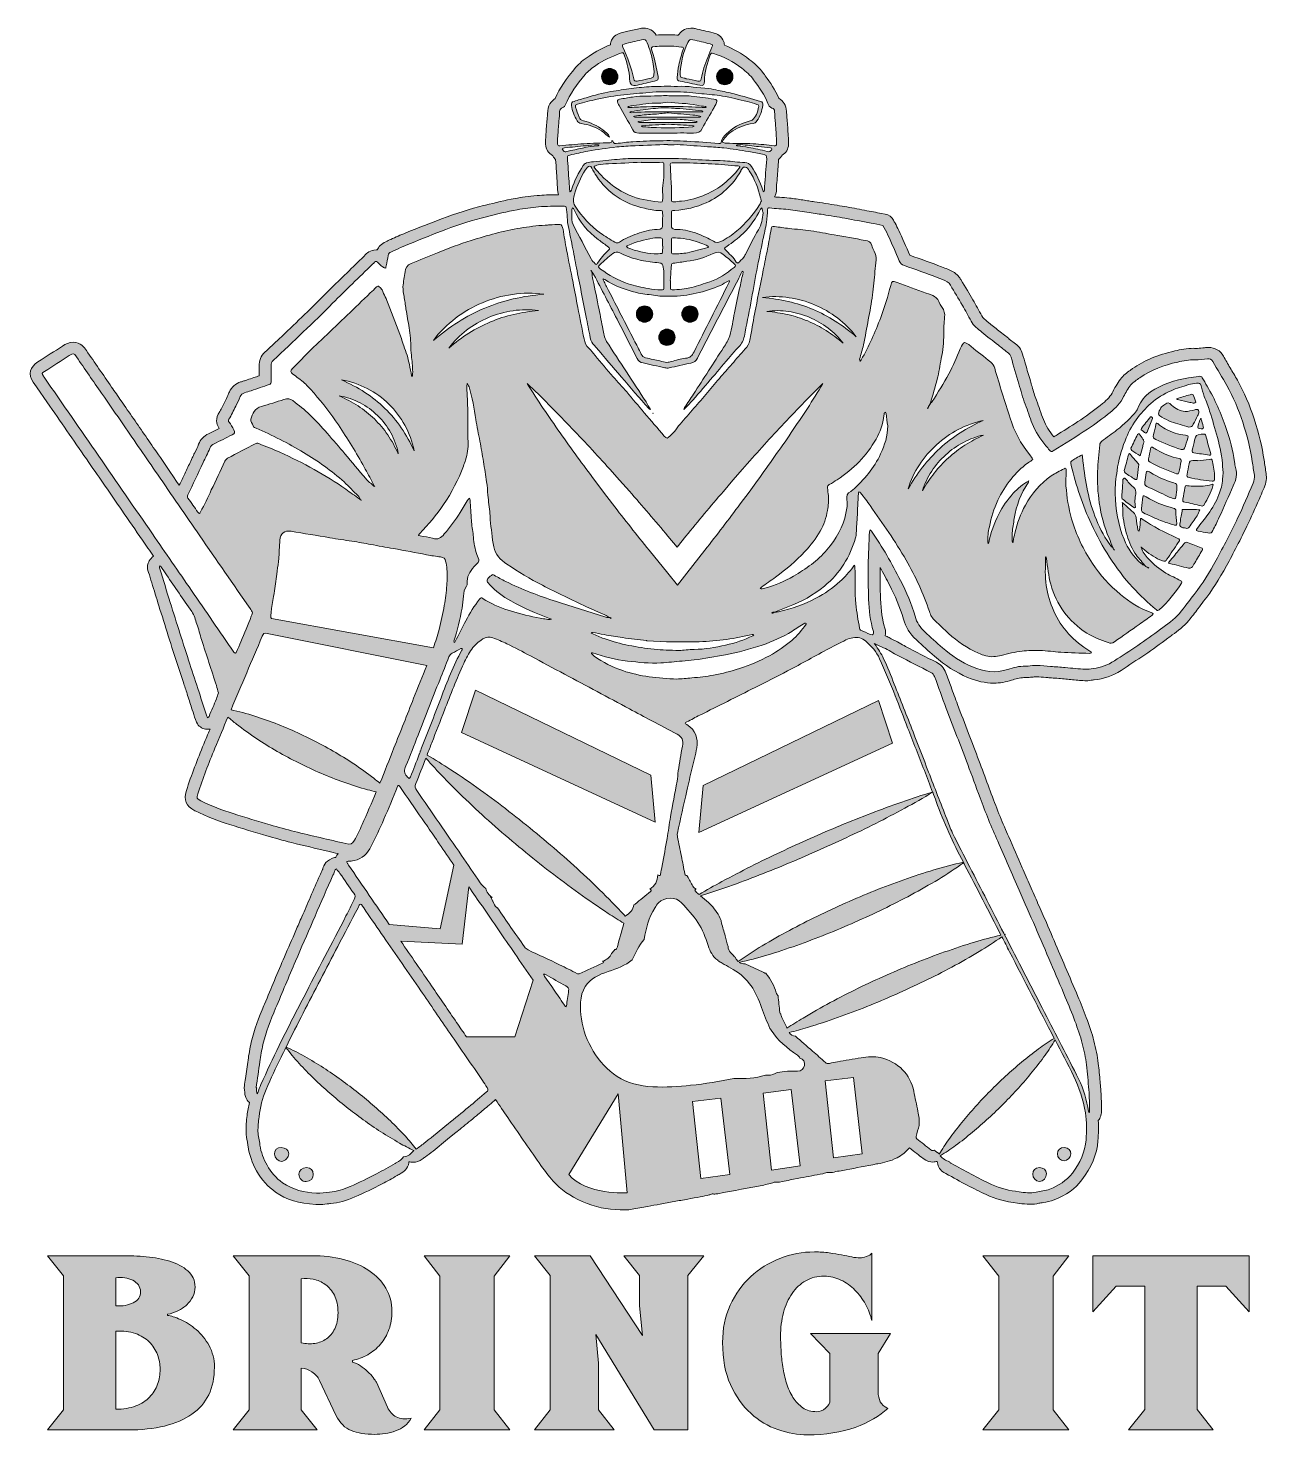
# Model space of a CAD drawing. Header units: inches. Extents: x 0.9 to 14.1, y -16 to -1.1.
import ezdxf

# ---------------------------------------------------------------- set-up
doc = ezdxf.new("R2010")
doc.units = ezdxf.units.IN
doc.header["$MEASUREMENT"] = 0
doc.layers.add('Layer 1', color=7, linetype='Continuous')

# ---------------------------------------------------------------- blocks, each defined once
blk = doc.blocks.new('block 3')
at = {"layer": 'Layer 1', "true_color": 0xf2f2f2}
h = blk.add_hatch(color=7, dxfattribs=at)
h.dxf.hatch_style = 2
edge = h.paths.add_edge_path()
edge.add_spline(control_points=[(2.879, -15.317), (2.879, -15.539), (2.799, -15.706), (2.639, -15.817), (2.479, -15.929), (2.251, -15.984), (1.954, -15.984), (1.954, -15.984), (1.102, -15.984), (1.102, -15.984), (1.102, -15.984), (1.271, -15.769), (1.271, -15.769), (1.271, -15.769), (1.271, -14.344), (1.271, -14.344), (1.271, -14.344), (1.102, -14.129), (1.102, -14.129), (1.102, -14.129), (1.901, -14.129), (1.901, -14.129), (1.979, -14.129), (2.063, -14.133), (2.153, -14.141), (2.244, -14.149), (2.327, -14.165), (2.404, -14.189), (2.481, -14.213), (2.545, -14.247), (2.596, -14.291), (2.647, -14.334), (2.673, -14.392), (2.673, -14.463), (2.673, -14.5), (2.665, -14.534), (2.648, -14.566), (2.632, -14.598), (2.611, -14.627), (2.584, -14.652), (2.557, -14.677), (2.526, -14.698), (2.49, -14.716), (2.454, -14.733), (2.417, -14.746), (2.378, -14.753), (2.378, -14.753), (2.378, -14.765), (2.378, -14.765), (2.415, -14.769), (2.462, -14.784), (2.519, -14.809), (2.577, -14.834), (2.632, -14.87), (2.685, -14.916), (2.739, -14.962), (2.784, -15.019), (2.822, -15.086), (2.86, -15.153), (2.879, -15.23), (2.879, -15.317)], knot_values=[0, 0, 0, 0, 1, 1, 1, 2, 2, 2, 3, 3, 3, 4, 4, 4, 5, 5, 5, 6, 6, 6, 7, 7, 7, 8, 8, 8, 9, 9, 9, 10, 10, 10, 11, 11, 11, 12, 12, 12, 13, 13, 13, 14, 14, 14, 15, 15, 15, 16, 16, 16, 17, 17, 17, 18, 18, 18, 19, 19, 19, 20, 20, 20, 20], degree=3, periodic=1)
edge = h.paths.add_edge_path()
edge.add_spline(control_points=[(2.092, -14.513), (2.092, -14.485), (2.084, -14.462), (2.069, -14.441), (2.054, -14.421), (2.034, -14.404), (2.009, -14.391), (1.984, -14.377), (1.956, -14.368), (1.924, -14.365), (1.893, -14.361), (1.86, -14.361), (1.828, -14.365), (1.828, -14.365), (1.828, -14.663), (1.828, -14.663), (1.901, -14.667), (1.964, -14.656), (2.015, -14.63), (2.066, -14.604), (2.092, -14.565), (2.092, -14.513)], knot_values=[0, 0, 0, 0, 1, 1, 1, 2, 2, 2, 3, 3, 3, 4, 4, 4, 5, 5, 5, 6, 6, 6, 7, 7, 7, 7], degree=3, periodic=1)
edge = h.paths.add_edge_path()
edge.add_spline(control_points=[(2.301, -15.337), (2.301, -15.285), (2.291, -15.233), (2.272, -15.182), (2.252, -15.13), (2.223, -15.085), (2.184, -15.047), (2.145, -15.008), (2.096, -14.978), (2.037, -14.957), (1.977, -14.935), (1.908, -14.928), (1.828, -14.933), (1.828, -14.933), (1.828, -15.764), (1.828, -15.764), (1.91, -15.764), (1.981, -15.752), (2.041, -15.729), (2.102, -15.706), (2.151, -15.674), (2.189, -15.634), (2.227, -15.595), (2.255, -15.549), (2.273, -15.498), (2.292, -15.447), (2.301, -15.393), (2.301, -15.337)], knot_values=[0, 0, 0, 0, 1, 1, 1, 2, 2, 2, 3, 3, 3, 4, 4, 4, 5, 5, 5, 6, 6, 6, 7, 7, 7, 8, 8, 8, 9, 9, 9, 9], degree=3, periodic=1)
h = blk.add_hatch(color=7, dxfattribs=at)
h.dxf.hatch_style = 2
edge = h.paths.add_edge_path()
edge.add_spline(control_points=[(4.77, -14.722), (4.77, -14.791), (4.759, -14.856), (4.738, -14.915), (4.716, -14.974), (4.686, -15.026), (4.647, -15.071), (4.608, -15.117), (4.563, -15.154), (4.512, -15.183), (4.46, -15.212), (4.406, -15.232), (4.349, -15.244), (4.349, -15.244), (4.349, -15.264), (4.349, -15.264), (4.377, -15.27), (4.406, -15.282), (4.433, -15.301), (4.461, -15.319), (4.486, -15.339), (4.51, -15.362), (4.534, -15.384), (4.554, -15.406), (4.57, -15.427), (4.586, -15.448), (4.598, -15.465), (4.604, -15.476), (4.604, -15.476), (4.721, -15.743), (4.721, -15.743), (4.743, -15.788), (4.775, -15.822), (4.816, -15.845), (4.857, -15.868), (4.909, -15.873), (4.973, -15.859), (4.956, -15.892), (4.934, -15.92), (4.905, -15.942), (4.876, -15.964), (4.844, -15.982), (4.808, -15.994), (4.772, -16.007), (4.735, -16.016), (4.696, -16.022), (4.657, -16.028), (4.621, -16.031), (4.588, -16.031), (4.488, -16.031), (4.404, -16.018), (4.336, -15.991), (4.269, -15.965), (4.214, -15.911), (4.173, -15.827), (4.173, -15.827), (3.998, -15.456), (3.998, -15.456), (3.982, -15.421), (3.955, -15.391), (3.918, -15.366), (3.881, -15.341), (3.843, -15.328), (3.804, -15.328), (3.804, -15.328), (3.804, -15.769), (3.804, -15.769), (3.804, -15.769), (3.974, -15.984), (3.974, -15.984), (3.974, -15.984), (3.079, -15.984), (3.079, -15.984), (3.079, -15.984), (3.248, -15.769), (3.248, -15.769), (3.248, -15.769), (3.248, -14.344), (3.248, -14.344), (3.248, -14.344), (3.079, -14.129), (3.079, -14.129), (3.079, -14.129), (3.915, -14.129), (3.915, -14.129), (4.036, -14.129), (4.149, -14.143), (4.253, -14.17), (4.358, -14.197), (4.449, -14.236), (4.525, -14.288), (4.602, -14.339), (4.662, -14.401), (4.705, -14.475), (4.748, -14.548), (4.77, -14.631), (4.77, -14.722)], knot_values=[0, 0, 0, 0, 1, 1, 1, 2, 2, 2, 3, 3, 3, 4, 4, 4, 5, 5, 5, 6, 6, 6, 7, 7, 7, 8, 8, 8, 9, 9, 9, 10, 10, 10, 11, 11, 11, 12, 12, 12, 13, 13, 13, 14, 14, 14, 15, 15, 15, 16, 16, 16, 17, 17, 17, 18, 18, 18, 19, 19, 19, 20, 20, 20, 21, 21, 21, 22, 22, 22, 23, 23, 23, 24, 24, 24, 25, 25, 25, 26, 26, 26, 27, 27, 27, 28, 28, 28, 29, 29, 29, 30, 30, 30, 31, 31, 31, 32, 32, 32, 32], degree=3, periodic=1)
edge = h.paths.add_edge_path()
edge.add_spline(control_points=[(4.195, -14.736), (4.195, -14.661), (4.182, -14.599), (4.156, -14.55), (4.131, -14.502), (4.099, -14.464), (4.06, -14.436), (4.021, -14.408), (3.978, -14.389), (3.932, -14.38), (3.886, -14.372), (3.843, -14.37), (3.804, -14.376), (3.804, -14.376), (3.804, -15.055), (3.804, -15.055), (3.854, -15.067), (3.901, -15.069), (3.947, -15.063), (3.994, -15.056), (4.035, -15.039), (4.072, -15.013), (4.109, -14.987), (4.139, -14.951), (4.161, -14.906), (4.184, -14.86), (4.195, -14.804), (4.195, -14.736)], knot_values=[0, 0, 0, 0, 1, 1, 1, 2, 2, 2, 3, 3, 3, 4, 4, 4, 5, 5, 5, 6, 6, 6, 7, 7, 7, 8, 8, 8, 9, 9, 9, 9], degree=3, periodic=1)
h = blk.add_hatch(color=7, dxfattribs=at)
h.dxf.hatch_style = 2
h.paths.add_polyline_path([(5.111, -15.984), (5.28, -15.769), (5.28, -14.347), (5.111, -14.129), (6.024, -14.129), (5.858, -14.347), (5.858, -15.769), (6.024, -15.984)])
h = blk.add_hatch(color=7, dxfattribs=at)
h.dxf.hatch_style = 2
h.paths.add_polyline_path([(7.921, -14.341), (7.921, -15.984), (7.561, -15.984), (6.94, -14.968), (6.968, -15.273), (6.968, -15.769), (7.137, -15.984), (6.286, -15.984), (6.455, -15.769), (6.455, -14.341), (6.286, -14.129), (6.882, -14.129), (7.438, -14.977), (7.405, -14.663), (7.405, -14.341), (7.239, -14.129), (8.09, -14.129)])
h = blk.add_hatch(color=7, dxfattribs=at)
h.dxf.hatch_style = 2
edge = h.paths.add_edge_path()
edge.add_spline(control_points=[(8.29, -15.052), (8.29, -14.907), (8.317, -14.775), (8.372, -14.656), (8.426, -14.537), (8.498, -14.436), (8.588, -14.353), (8.679, -14.27), (8.783, -14.205), (8.9, -14.158), (9.018, -14.112), (9.141, -14.089), (9.268, -14.089), (9.325, -14.089), (9.378, -14.092), (9.426, -14.099), (9.474, -14.106), (9.518, -14.113), (9.558, -14.121), (9.598, -14.128), (9.634, -14.136), (9.666, -14.142), (9.698, -14.149), (9.728, -14.153), (9.757, -14.153), (9.771, -14.153), (9.793, -14.148), (9.821, -14.138), (9.85, -14.128), (9.869, -14.117), (9.88, -14.103), (9.88, -14.103), (9.88, -14.82), (9.88, -14.82), (9.865, -14.76), (9.843, -14.702), (9.812, -14.646), (9.781, -14.59), (9.744, -14.54), (9.7, -14.495), (9.656, -14.451), (9.606, -14.415), (9.551, -14.388), (9.495, -14.361), (9.436, -14.347), (9.372, -14.347), (9.299, -14.347), (9.233, -14.364), (9.176, -14.396), (9.118, -14.429), (9.07, -14.474), (9.03, -14.531), (8.99, -14.589), (8.959, -14.656), (8.939, -14.735), (8.918, -14.813), (8.908, -14.898), (8.908, -14.989), (8.908, -15.031), (8.91, -15.081), (8.913, -15.137), (8.916, -15.193), (8.922, -15.251), (8.931, -15.311), (8.94, -15.371), (8.954, -15.429), (8.971, -15.486), (8.989, -15.543), (9.012, -15.594), (9.04, -15.639), (9.069, -15.683), (9.104, -15.72), (9.145, -15.748), (9.186, -15.776), (9.235, -15.79), (9.292, -15.79), (9.325, -15.79), (9.357, -15.777), (9.388, -15.752), (9.418, -15.727), (9.434, -15.698), (9.434, -15.665), (9.434, -15.665), (9.434, -15.171), (9.434, -15.171), (9.434, -15.171), (9.228, -14.957), (9.228, -14.957), (9.228, -14.957), (10.079, -14.957), (10.079, -14.957), (10.079, -14.957), (9.947, -15.171), (9.947, -15.171), (9.947, -15.171), (9.947, -15.575), (9.947, -15.575), (9.947, -15.619), (9.955, -15.656), (9.97, -15.684), (9.986, -15.712), (10.012, -15.736), (10.049, -15.755), (9.963, -15.836), (9.847, -15.903), (9.701, -15.957), (9.556, -16.01), (9.387, -16.036), (9.194, -16.036), (9.092, -16.036), (8.987, -16.018), (8.88, -15.981), (8.774, -15.945), (8.677, -15.887), (8.59, -15.807), (8.503, -15.728), (8.431, -15.626), (8.375, -15.502), (8.318, -15.379), (8.29, -15.229), (8.29, -15.052)], knot_values=[0, 0, 0, 0, 1, 1, 1, 2, 2, 2, 3, 3, 3, 4, 4, 4, 5, 5, 5, 6, 6, 6, 7, 7, 7, 8, 8, 8, 9, 9, 9, 10, 10, 10, 11, 11, 11, 12, 12, 12, 13, 13, 13, 14, 14, 14, 15, 15, 15, 16, 16, 16, 17, 17, 17, 18, 18, 18, 19, 19, 19, 20, 20, 20, 21, 21, 21, 22, 22, 22, 23, 23, 23, 24, 24, 24, 25, 25, 25, 26, 26, 26, 27, 27, 27, 28, 28, 28, 29, 29, 29, 30, 30, 30, 31, 31, 31, 32, 32, 32, 33, 33, 33, 34, 34, 34, 35, 35, 35, 36, 36, 36, 37, 37, 37, 38, 38, 38, 39, 39, 39, 40, 40, 40, 40], degree=3, periodic=1)
h = blk.add_hatch(color=7, dxfattribs=at)
h.dxf.hatch_style = 2
h.paths.add_polyline_path([(11.063, -15.984), (11.232, -15.769), (11.232, -14.347), (11.063, -14.129), (11.976, -14.129), (11.81, -14.347), (11.81, -15.769), (11.976, -15.984)])
h = blk.add_hatch(color=7, dxfattribs=at)
h.dxf.hatch_style = 2
h.paths.add_polyline_path([(13.649, -14.454), (13.345, -14.454), (13.345, -15.767), (13.514, -15.984), (12.613, -15.984), (12.785, -15.767), (12.785, -14.454), (12.481, -14.454), (12.232, -14.727), (12.232, -14.129), (13.898, -14.129), (13.898, -14.727)])
at = {"layer": 'Layer 1', "lineweight": 0}
for points in [[(5.111, -15.984), (5.28, -15.769), (5.28, -14.347), (5.111, -14.129), (6.024, -14.129), (5.858, -14.347), (5.858, -15.769), (6.024, -15.984), (5.111, -15.984)], [(7.921, -14.341), (7.921, -15.984), (7.561, -15.984), (6.94, -14.968), (6.968, -15.273), (6.968, -15.769), (7.137, -15.984), (6.286, -15.984), (6.455, -15.769), (6.455, -14.341), (6.286, -14.129), (6.882, -14.129), (7.438, -14.977), (7.405, -14.663), (7.405, -14.341), (7.239, -14.129), (8.09, -14.129), (7.921, -14.341)], [(11.063, -15.984), (11.232, -15.769), (11.232, -14.347), (11.063, -14.129), (11.976, -14.129), (11.81, -14.347), (11.81, -15.769), (11.976, -15.984), (11.063, -15.984)], [(13.649, -14.454), (13.345, -14.454), (13.345, -15.767), (13.514, -15.984), (12.613, -15.984), (12.785, -15.767), (12.785, -14.454), (12.481, -14.454), (12.232, -14.727), (12.232, -14.129), (13.898, -14.129), (13.898, -14.727), (13.649, -14.454)]]:
    blk.add_lwpolyline(points, dxfattribs=at)
for points, knots in [([(2.879, -15.317), (2.879, -15.539), (2.799, -15.706), (2.639, -15.817), (2.479, -15.929), (2.251, -15.984), (1.954, -15.984), (1.954, -15.984), (1.102, -15.984), (1.102, -15.984), (1.102, -15.984), (1.271, -15.769), (1.271, -15.769), (1.271, -15.769), (1.271, -14.344), (1.271, -14.344), (1.271, -14.344), (1.102, -14.129), (1.102, -14.129), (1.102, -14.129), (1.901, -14.129), (1.901, -14.129), (1.979, -14.129), (2.063, -14.133), (2.153, -14.141), (2.244, -14.149), (2.327, -14.165), (2.404, -14.189), (2.481, -14.213), (2.545, -14.247), (2.596, -14.291), (2.647, -14.334), (2.673, -14.392), (2.673, -14.463), (2.673, -14.5), (2.665, -14.534), (2.648, -14.566), (2.632, -14.598), (2.611, -14.627), (2.584, -14.652), (2.557, -14.677), (2.526, -14.698), (2.49, -14.716), (2.454, -14.733), (2.417, -14.746), (2.378, -14.753), (2.378, -14.753), (2.378, -14.765), (2.378, -14.765), (2.415, -14.769), (2.462, -14.784), (2.519, -14.809), (2.577, -14.834), (2.632, -14.87), (2.685, -14.916), (2.739, -14.962), (2.784, -15.019), (2.822, -15.086), (2.86, -15.153), (2.879, -15.23), (2.879, -15.317)], [0, 0, 0, 0, 1, 1, 1, 2, 2, 2, 3, 3, 3, 4, 4, 4, 5, 5, 5, 6, 6, 6, 7, 7, 7, 8, 8, 8, 9, 9, 9, 10, 10, 10, 11, 11, 11, 12, 12, 12, 13, 13, 13, 14, 14, 14, 15, 15, 15, 16, 16, 16, 17, 17, 17, 18, 18, 18, 19, 19, 19, 20, 20, 20, 20]), ([(4.77, -14.722), (4.77, -14.791), (4.759, -14.856), (4.738, -14.915), (4.716, -14.974), (4.686, -15.026), (4.647, -15.071), (4.608, -15.117), (4.563, -15.154), (4.512, -15.183), (4.46, -15.212), (4.406, -15.232), (4.349, -15.244), (4.349, -15.244), (4.349, -15.264), (4.349, -15.264), (4.377, -15.27), (4.406, -15.282), (4.433, -15.301), (4.461, -15.319), (4.486, -15.339), (4.51, -15.362), (4.534, -15.384), (4.554, -15.406), (4.57, -15.427), (4.586, -15.448), (4.598, -15.465), (4.604, -15.476), (4.604, -15.476), (4.721, -15.743), (4.721, -15.743), (4.743, -15.788), (4.775, -15.822), (4.816, -15.845), (4.857, -15.868), (4.909, -15.873), (4.973, -15.859), (4.956, -15.892), (4.934, -15.92), (4.905, -15.942), (4.876, -15.964), (4.844, -15.982), (4.808, -15.994), (4.772, -16.007), (4.735, -16.016), (4.696, -16.022), (4.657, -16.028), (4.621, -16.031), (4.588, -16.031), (4.488, -16.031), (4.404, -16.018), (4.336, -15.991), (4.269, -15.965), (4.214, -15.911), (4.173, -15.827), (4.173, -15.827), (3.998, -15.456), (3.998, -15.456), (3.982, -15.421), (3.955, -15.391), (3.918, -15.366), (3.881, -15.341), (3.843, -15.328), (3.804, -15.328), (3.804, -15.328), (3.804, -15.769), (3.804, -15.769), (3.804, -15.769), (3.974, -15.984), (3.974, -15.984), (3.974, -15.984), (3.079, -15.984), (3.079, -15.984), (3.079, -15.984), (3.248, -15.769), (3.248, -15.769), (3.248, -15.769), (3.248, -14.344), (3.248, -14.344), (3.248, -14.344), (3.079, -14.129), (3.079, -14.129), (3.079, -14.129), (3.915, -14.129), (3.915, -14.129), (4.036, -14.129), (4.149, -14.143), (4.253, -14.17), (4.358, -14.197), (4.449, -14.236), (4.525, -14.288), (4.602, -14.339), (4.662, -14.401), (4.705, -14.475), (4.748, -14.548), (4.77, -14.631), (4.77, -14.722)], [0, 0, 0, 0, 1, 1, 1, 2, 2, 2, 3, 3, 3, 4, 4, 4, 5, 5, 5, 6, 6, 6, 7, 7, 7, 8, 8, 8, 9, 9, 9, 10, 10, 10, 11, 11, 11, 12, 12, 12, 13, 13, 13, 14, 14, 14, 15, 15, 15, 16, 16, 16, 17, 17, 17, 18, 18, 18, 19, 19, 19, 20, 20, 20, 21, 21, 21, 22, 22, 22, 23, 23, 23, 24, 24, 24, 25, 25, 25, 26, 26, 26, 27, 27, 27, 28, 28, 28, 29, 29, 29, 30, 30, 30, 31, 31, 31, 32, 32, 32, 32]), ([(8.29, -15.052), (8.29, -14.907), (8.317, -14.775), (8.372, -14.656), (8.426, -14.537), (8.498, -14.436), (8.588, -14.353), (8.679, -14.27), (8.783, -14.205), (8.9, -14.158), (9.018, -14.112), (9.141, -14.089), (9.268, -14.089), (9.325, -14.089), (9.378, -14.092), (9.426, -14.099), (9.474, -14.106), (9.518, -14.113), (9.558, -14.121), (9.598, -14.128), (9.634, -14.136), (9.666, -14.142), (9.698, -14.149), (9.728, -14.153), (9.757, -14.153), (9.771, -14.153), (9.793, -14.148), (9.821, -14.138), (9.85, -14.128), (9.869, -14.117), (9.88, -14.103), (9.88, -14.103), (9.88, -14.82), (9.88, -14.82), (9.865, -14.76), (9.843, -14.702), (9.812, -14.646), (9.781, -14.59), (9.744, -14.54), (9.7, -14.495), (9.656, -14.451), (9.606, -14.415), (9.551, -14.388), (9.495, -14.361), (9.436, -14.347), (9.372, -14.347), (9.299, -14.347), (9.233, -14.364), (9.176, -14.396), (9.118, -14.429), (9.07, -14.474), (9.03, -14.531), (8.99, -14.589), (8.959, -14.656), (8.939, -14.735), (8.918, -14.813), (8.908, -14.898), (8.908, -14.989), (8.908, -15.031), (8.91, -15.081), (8.913, -15.137), (8.916, -15.193), (8.922, -15.251), (8.931, -15.311), (8.94, -15.371), (8.954, -15.429), (8.971, -15.486), (8.989, -15.543), (9.012, -15.594), (9.04, -15.639), (9.069, -15.683), (9.104, -15.72), (9.145, -15.748), (9.186, -15.776), (9.235, -15.79), (9.292, -15.79), (9.325, -15.79), (9.357, -15.777), (9.388, -15.752), (9.418, -15.727), (9.434, -15.698), (9.434, -15.665), (9.434, -15.665), (9.434, -15.171), (9.434, -15.171), (9.434, -15.171), (9.228, -14.957), (9.228, -14.957), (9.228, -14.957), (10.079, -14.957), (10.079, -14.957), (10.079, -14.957), (9.947, -15.171), (9.947, -15.171), (9.947, -15.171), (9.947, -15.575), (9.947, -15.575), (9.947, -15.619), (9.955, -15.656), (9.97, -15.684), (9.986, -15.712), (10.012, -15.736), (10.049, -15.755), (9.963, -15.836), (9.847, -15.903), (9.701, -15.957), (9.556, -16.01), (9.387, -16.036), (9.194, -16.036), (9.092, -16.036), (8.987, -16.018), (8.88, -15.981), (8.774, -15.945), (8.677, -15.887), (8.59, -15.807), (8.503, -15.728), (8.431, -15.626), (8.375, -15.502), (8.318, -15.379), (8.29, -15.229), (8.29, -15.052)], [0, 0, 0, 0, 1, 1, 1, 2, 2, 2, 3, 3, 3, 4, 4, 4, 5, 5, 5, 6, 6, 6, 7, 7, 7, 8, 8, 8, 9, 9, 9, 10, 10, 10, 11, 11, 11, 12, 12, 12, 13, 13, 13, 14, 14, 14, 15, 15, 15, 16, 16, 16, 17, 17, 17, 18, 18, 18, 19, 19, 19, 20, 20, 20, 21, 21, 21, 22, 22, 22, 23, 23, 23, 24, 24, 24, 25, 25, 25, 26, 26, 26, 27, 27, 27, 28, 28, 28, 29, 29, 29, 30, 30, 30, 31, 31, 31, 32, 32, 32, 33, 33, 33, 34, 34, 34, 35, 35, 35, 36, 36, 36, 37, 37, 37, 38, 38, 38, 39, 39, 39, 40, 40, 40, 40]), ([(2.092, -14.513), (2.092, -14.485), (2.084, -14.462), (2.069, -14.441), (2.054, -14.421), (2.034, -14.404), (2.009, -14.391), (1.984, -14.377), (1.956, -14.368), (1.924, -14.365), (1.893, -14.361), (1.86, -14.361), (1.828, -14.365), (1.828, -14.365), (1.828, -14.663), (1.828, -14.663), (1.901, -14.667), (1.964, -14.656), (2.015, -14.63), (2.066, -14.604), (2.092, -14.565), (2.092, -14.513)], [0, 0, 0, 0, 1, 1, 1, 2, 2, 2, 3, 3, 3, 4, 4, 4, 5, 5, 5, 6, 6, 6, 7, 7, 7, 7]), ([(4.195, -14.736), (4.195, -14.661), (4.182, -14.599), (4.156, -14.55), (4.131, -14.502), (4.099, -14.464), (4.06, -14.436), (4.021, -14.408), (3.978, -14.389), (3.932, -14.38), (3.886, -14.372), (3.843, -14.37), (3.804, -14.376), (3.804, -14.376), (3.804, -15.055), (3.804, -15.055), (3.854, -15.067), (3.901, -15.069), (3.947, -15.063), (3.994, -15.056), (4.035, -15.039), (4.072, -15.013), (4.109, -14.987), (4.139, -14.951), (4.161, -14.906), (4.184, -14.86), (4.195, -14.804), (4.195, -14.736)], [0, 0, 0, 0, 1, 1, 1, 2, 2, 2, 3, 3, 3, 4, 4, 4, 5, 5, 5, 6, 6, 6, 7, 7, 7, 8, 8, 8, 9, 9, 9, 9]), ([(2.301, -15.337), (2.301, -15.285), (2.291, -15.233), (2.272, -15.182), (2.252, -15.13), (2.223, -15.085), (2.184, -15.047), (2.145, -15.008), (2.096, -14.978), (2.037, -14.957), (1.977, -14.935), (1.908, -14.928), (1.828, -14.933), (1.828, -14.933), (1.828, -15.764), (1.828, -15.764), (1.91, -15.764), (1.981, -15.752), (2.041, -15.729), (2.102, -15.706), (2.151, -15.674), (2.189, -15.634), (2.227, -15.595), (2.255, -15.549), (2.273, -15.498), (2.292, -15.447), (2.301, -15.393), (2.301, -15.337)], [0, 0, 0, 0, 1, 1, 1, 2, 2, 2, 3, 3, 3, 4, 4, 4, 5, 5, 5, 6, 6, 6, 7, 7, 7, 8, 8, 8, 9, 9, 9, 9])]:
    blk.add_open_spline(points, degree=3, knots=knots, dxfattribs=at)
blk = doc.blocks.new('block 5')
at = {"layer": 'Layer 1', "true_color": 0xf2f2f2}
h = blk.add_hatch(color=7, dxfattribs=at)
h.dxf.hatch_style = 2
edge = h.paths.add_edge_path()
edge.add_spline(control_points=[(7.175, -1.578), (7.175, -1.626), (7.136, -1.665), (7.088, -1.665), (7.04, -1.665), (7.001, -1.626), (7.001, -1.578), (7.001, -1.53), (7.04, -1.491), (7.088, -1.491), (7.136, -1.491), (7.175, -1.53), (7.175, -1.578)], knot_values=[0, 0, 0, 0, 1, 1, 1, 2, 2, 2, 3, 3, 3, 4, 4, 4, 4], degree=3, periodic=1)
h = blk.add_hatch(color=7, dxfattribs=at)
h.dxf.hatch_style = 2
edge = h.paths.add_edge_path()
edge.add_spline(control_points=[(8.401, -1.578), (8.401, -1.626), (8.362, -1.665), (8.314, -1.665), (8.266, -1.665), (8.227, -1.626), (8.227, -1.578), (8.227, -1.53), (8.266, -1.491), (8.314, -1.491), (8.362, -1.491), (8.401, -1.53), (8.401, -1.578)], knot_values=[0, 0, 0, 0, 1, 1, 1, 2, 2, 2, 3, 3, 3, 4, 4, 4, 4], degree=3, periodic=1)
at = {"layer": 'Layer 1', "lineweight": 0}
for points in [[(7.175, -1.578), (7.175, -1.626), (7.136, -1.665), (7.088, -1.665), (7.04, -1.665), (7.001, -1.626), (7.001, -1.578), (7.001, -1.53), (7.04, -1.491), (7.088, -1.491), (7.136, -1.491), (7.175, -1.53), (7.175, -1.578)], [(8.401, -1.578), (8.401, -1.626), (8.362, -1.665), (8.314, -1.665), (8.266, -1.665), (8.227, -1.626), (8.227, -1.578), (8.227, -1.53), (8.266, -1.491), (8.314, -1.491), (8.362, -1.491), (8.401, -1.53), (8.401, -1.578)]]:
    blk.add_open_spline(points, degree=3, knots=[0, 0, 0, 0, 1, 1, 1, 2, 2, 2, 3, 3, 3, 4, 4, 4, 4], dxfattribs=at)
blk = doc.blocks.new('block 6')
at = {"layer": 'Layer 1', "true_color": 0xf2f2f2}
h = blk.add_hatch(color=7, dxfattribs=at)
h.dxf.hatch_style = 2
edge = h.paths.add_edge_path()
edge.add_spline(control_points=[(7.546, -4.105), (7.546, -4.153), (7.507, -4.192), (7.459, -4.192), (7.411, -4.192), (7.372, -4.153), (7.372, -4.105), (7.372, -4.057), (7.411, -4.018), (7.459, -4.018), (7.507, -4.018), (7.546, -4.057), (7.546, -4.105)], knot_values=[0, 0, 0, 0, 1, 1, 1, 2, 2, 2, 3, 3, 3, 4, 4, 4, 4], degree=3, periodic=1)
h = blk.add_hatch(color=7, dxfattribs=at)
h.dxf.hatch_style = 2
edge = h.paths.add_edge_path()
edge.add_spline(control_points=[(8.03, -4.105), (8.03, -4.153), (7.991, -4.192), (7.943, -4.192), (7.895, -4.192), (7.856, -4.153), (7.856, -4.105), (7.856, -4.057), (7.895, -4.018), (7.943, -4.018), (7.991, -4.018), (8.03, -4.057), (8.03, -4.105)], knot_values=[0, 0, 0, 0, 1, 1, 1, 2, 2, 2, 3, 3, 3, 4, 4, 4, 4], degree=3, periodic=1)
h = blk.add_hatch(color=7, dxfattribs=at)
h.dxf.hatch_style = 2
edge = h.paths.add_edge_path()
edge.add_spline(control_points=[(7.785, -4.353), (7.785, -4.401), (7.746, -4.44), (7.698, -4.44), (7.65, -4.44), (7.611, -4.401), (7.611, -4.353), (7.611, -4.305), (7.65, -4.266), (7.698, -4.266), (7.746, -4.266), (7.785, -4.305), (7.785, -4.353)], knot_values=[0, 0, 0, 0, 1, 1, 1, 2, 2, 2, 3, 3, 3, 4, 4, 4, 4], degree=3, periodic=1)
at = {"layer": 'Layer 1', "lineweight": 0}
for points in [[(7.546, -4.105), (7.546, -4.153), (7.507, -4.192), (7.459, -4.192), (7.411, -4.192), (7.372, -4.153), (7.372, -4.105), (7.372, -4.057), (7.411, -4.018), (7.459, -4.018), (7.507, -4.018), (7.546, -4.057), (7.546, -4.105)], [(8.03, -4.105), (8.03, -4.153), (7.991, -4.192), (7.943, -4.192), (7.895, -4.192), (7.856, -4.153), (7.856, -4.105), (7.856, -4.057), (7.895, -4.018), (7.943, -4.018), (7.991, -4.018), (8.03, -4.057), (8.03, -4.105)], [(7.785, -4.353), (7.785, -4.401), (7.746, -4.44), (7.698, -4.44), (7.65, -4.44), (7.611, -4.401), (7.611, -4.353), (7.611, -4.305), (7.65, -4.266), (7.698, -4.266), (7.746, -4.266), (7.785, -4.305), (7.785, -4.353)]]:
    blk.add_open_spline(points, degree=3, knots=[0, 0, 0, 0, 1, 1, 1, 2, 2, 2, 3, 3, 3, 4, 4, 4, 4], dxfattribs=at)
blk = doc.blocks.new('block 8')
at = {"layer": 'Layer 1', "lineweight": 0}
for points in [[(9.472, -13.087), (9.381, -12.269), (9.683, -12.231), (9.778, -13.044), (9.472, -13.087)], [(8.812, -13.217), (8.721, -12.398), (9.022, -12.36), (9.118, -13.174), (8.812, -13.217)], [(8.06, -13.308), (7.969, -12.489), (8.271, -12.451), (8.366, -13.265), (8.06, -13.308)]]:
    blk.add_lwpolyline(points, dxfattribs=at)
for points, knots in [([(14.078, -5.801), (14.071, -5.755), (14.064, -5.709), (14.057, -5.659), (14.036, -5.52), (14.001, -5.377), (13.951, -5.222), (13.904, -5.077), (13.844, -4.938), (13.772, -4.809), (13.747, -4.764), (13.721, -4.72), (13.696, -4.678), (13.67, -4.635), (13.646, -4.595), (13.624, -4.554), (13.59, -4.494), (13.533, -4.461), (13.464, -4.461), (13.457, -4.461), (13.451, -4.461), (13.444, -4.461), (13.43, -4.463), (13.416, -4.464), (13.403, -4.466), (13.377, -4.468), (13.353, -4.471), (13.331, -4.471), (13.329, -4.471), (13.327, -4.471), (13.325, -4.471), (13.32, -4.471), (13.315, -4.47), (13.309, -4.47), (13.235, -4.47), (13.165, -4.484), (13.107, -4.498), (12.919, -4.541), (12.776, -4.601), (12.656, -4.686), (12.651, -4.689), (12.647, -4.693), (12.642, -4.696), (12.609, -4.719), (12.571, -4.745), (12.539, -4.784), (12.506, -4.824), (12.476, -4.871), (12.446, -4.932), (12.424, -4.977), (12.389, -5.017), (12.337, -5.058), (12.269, -5.112), (12.188, -5.174), (12.104, -5.23), (12.027, -5.282), (11.945, -5.332), (11.867, -5.382), (11.85, -5.392), (11.834, -5.403), (11.817, -5.413), (11.771, -5.356), (11.733, -5.293), (11.706, -5.227), (11.693, -5.195), (11.681, -5.162), (11.669, -5.126), (11.658, -5.093), (11.646, -5.058), (11.632, -5.023), (11.614, -4.977), (11.6, -4.929), (11.586, -4.878), (11.58, -4.857), (11.574, -4.836), (11.568, -4.815), (11.55, -4.757), (11.533, -4.697), (11.516, -4.64), (11.506, -4.604), (11.495, -4.567), (11.484, -4.531), (11.47, -4.48), (11.439, -4.44), (11.394, -4.41), (11.378, -4.4), (11.361, -4.386), (11.343, -4.371), (11.332, -4.361), (11.32, -4.351), (11.308, -4.342), (11.288, -4.326), (11.267, -4.31), (11.246, -4.294), (11.207, -4.264), (11.17, -4.236), (11.135, -4.206), (11.127, -4.2), (11.12, -4.193), (11.112, -4.187), (11.084, -4.165), (11.06, -4.146), (11.05, -4.126), (11.02, -4.068), (10.988, -4.01), (10.956, -3.954), (10.919, -3.89), (10.879, -3.823), (10.826, -3.737), (10.815, -3.72), (10.79, -3.679), (10.744, -3.655), (10.709, -3.637), (10.671, -3.62), (10.622, -3.602), (10.518, -3.564), (10.401, -3.52), (10.285, -3.48), (10.245, -3.387), (10.203, -3.295), (10.167, -3.217), (10.154, -3.189), (10.141, -3.163), (10.127, -3.138), (10.122, -3.128), (10.116, -3.117), (10.111, -3.107), (10.093, -3.073), (10.06, -3.049), (10.022, -3.042), (10.022, -3.042), (9.983, -3.035), (9.983, -3.035), (9.954, -3.029), (9.925, -3.023), (9.896, -3.018), (9.896, -3.018), (9.826, -3.005), (9.826, -3.005), (9.757, -2.992), (9.686, -2.978), (9.615, -2.965), (9.548, -2.954), (9.477, -2.942), (9.383, -2.927), (9.345, -2.921), (9.307, -2.915), (9.27, -2.91), (9.25, -2.907), (9.229, -2.904), (9.209, -2.901), (9.188, -2.898), (9.167, -2.895), (9.146, -2.891), (9.1, -2.884), (9.052, -2.876), (9.003, -2.871), (8.966, -2.867), (8.93, -2.864), (8.896, -2.862), (8.878, -2.861), (8.861, -2.86), (8.844, -2.859), (8.846, -2.855), (8.848, -2.851), (8.849, -2.846), (8.849, -2.846), (8.85, -2.845), (8.85, -2.845), (8.853, -2.837), (8.861, -2.82), (8.863, -2.798), (8.864, -2.785), (8.864, -2.775), (8.864, -2.766), (8.864, -2.763), (8.864, -2.759), (8.864, -2.756), (8.867, -2.723), (8.869, -2.69), (8.872, -2.658), (8.877, -2.595), (8.882, -2.529), (8.887, -2.465), (8.887, -2.463), (8.887, -2.461), (8.887, -2.459), (8.894, -2.453), (8.899, -2.447), (8.903, -2.443), (8.912, -2.434), (8.919, -2.424), (8.925, -2.414), (8.965, -2.39), (8.991, -2.349), (8.992, -2.3), (8.993, -2.286), (8.993, -2.268), (8.992, -2.25), (8.989, -2.196), (8.985, -2.133), (8.981, -2.07), (8.979, -2.053), (8.978, -2.036), (8.976, -2.02), (8.974, -1.994), (8.972, -1.969), (8.971, -1.946), (8.969, -1.886), (8.938, -1.836), (8.888, -1.809), (8.852, -1.717), (8.797, -1.642), (8.745, -1.569), (8.738, -1.561), (8.732, -1.552), (8.726, -1.543), (8.68, -1.48), (8.624, -1.433), (8.575, -1.394), (8.496, -1.332), (8.407, -1.282), (8.309, -1.242), (8.309, -1.225), (8.305, -1.205), (8.294, -1.185), (8.266, -1.132), (8.213, -1.118), (8.191, -1.112), (8.118, -1.094), (8.057, -1.079), (7.999, -1.067), (7.988, -1.065), (7.972, -1.062), (7.953, -1.062), (7.88, -1.062), (7.84, -1.105), (7.819, -1.137), (7.796, -1.135), (7.771, -1.132), (7.745, -1.132), (7.727, -1.132), (7.709, -1.132), (7.691, -1.132), (7.65, -1.132), (7.616, -1.133), (7.584, -1.135), (7.552, -1.086), (7.507, -1.062), (7.45, -1.062), (7.434, -1.062), (7.419, -1.064), (7.4, -1.068), (7.354, -1.077), (7.309, -1.088), (7.265, -1.099), (7.247, -1.104), (7.228, -1.109), (7.21, -1.113), (7.147, -1.128), (7.12, -1.167), (7.109, -1.189), (7.102, -1.202), (7.097, -1.219), (7.095, -1.239), (7.016, -1.271), (6.94, -1.311), (6.868, -1.36), (6.809, -1.399), (6.764, -1.438), (6.729, -1.478), (6.625, -1.599), (6.556, -1.703), (6.508, -1.811), (6.468, -1.837), (6.426, -1.884), (6.426, -1.973), (6.427, -1.989), (6.424, -2.007), (6.422, -2.027), (6.421, -2.04), (6.419, -2.054), (6.418, -2.069), (6.413, -2.126), (6.41, -2.178), (6.407, -2.227), (6.405, -2.252), (6.406, -2.276), (6.406, -2.298), (6.407, -2.351), (6.435, -2.394), (6.479, -2.417), (6.483, -2.424), (6.488, -2.433), (6.496, -2.443), (6.501, -2.449), (6.506, -2.454), (6.512, -2.459), (6.515, -2.502), (6.518, -2.545), (6.521, -2.587), (6.521, -2.587), (6.528, -2.704), (6.528, -2.704), (6.531, -2.738), (6.533, -2.772), (6.536, -2.806), (6.537, -2.817), (6.539, -2.827), (6.542, -2.835), (6.531, -2.835), (6.519, -2.836), (6.508, -2.836), (6.446, -2.837), (6.382, -2.837), (6.316, -2.844), (6.222, -2.853), (6.149, -2.863), (6.081, -2.875), (5.973, -2.894), (5.867, -2.921), (5.765, -2.946), (5.765, -2.946), (5.744, -2.951), (5.744, -2.951), (5.603, -2.986), (5.457, -3.032), (5.298, -3.092), (5.18, -3.136), (5.055, -3.185), (4.916, -3.241), (4.861, -3.264), (4.808, -3.288), (4.756, -3.311), (4.739, -3.319), (4.722, -3.327), (4.705, -3.335), (4.653, -3.358), (4.627, -3.391), (4.613, -3.423), (4.609, -3.423), (4.604, -3.422), (4.6, -3.422), (4.537, -3.422), (4.501, -3.46), (4.481, -3.48), (4.478, -3.484), (4.474, -3.487), (4.47, -3.491), (4.411, -3.55), (4.351, -3.608), (4.292, -3.665), (4.211, -3.743), (4.127, -3.825), (4.046, -3.906), (3.891, -4.063), (3.727, -4.218), (3.569, -4.368), (3.518, -4.416), (3.468, -4.463), (3.417, -4.511), (3.374, -4.552), (3.353, -4.602), (3.355, -4.66), (3.356, -4.694), (3.356, -4.727), (3.355, -4.763), (3.337, -4.769), (3.318, -4.776), (3.3, -4.782), (3.276, -4.79), (3.253, -4.798), (3.229, -4.806), (3.216, -4.81), (3.204, -4.814), (3.191, -4.818), (3.18, -4.821), (3.169, -4.825), (3.158, -4.828), (3.104, -4.846), (3.062, -4.884), (3.038, -4.934), (3.032, -4.947), (3.027, -4.959), (3.021, -4.971), (3.011, -4.993), (3.002, -5.014), (2.992, -5.033), (2.973, -5.07), (2.954, -5.107), (2.935, -5.144), (2.935, -5.144), (2.92, -5.171), (2.92, -5.171), (2.884, -5.239), (2.909, -5.294), (2.928, -5.323), (2.891, -5.342), (2.854, -5.361), (2.817, -5.379), (2.765, -5.404), (2.731, -5.441), (2.711, -5.492), (2.699, -5.522), (2.684, -5.553), (2.668, -5.585), (2.659, -5.603), (2.65, -5.62), (2.642, -5.637), (2.622, -5.681), (2.602, -5.724), (2.581, -5.767), (2.556, -5.821), (2.531, -5.875), (2.505, -5.928), (2.441, -5.835), (2.277, -5.595), (2.277, -5.595), (2.19, -5.469), (2.104, -5.344), (2.017, -5.218), (1.973, -5.155), (1.93, -5.092), (1.886, -5.029), (1.852, -4.98), (1.818, -4.931), (1.784, -4.882), (1.739, -4.817), (1.694, -4.752), (1.649, -4.688), (1.605, -4.623), (1.56, -4.558), (1.516, -4.494), (1.493, -4.461), (1.454, -4.405), (1.375, -4.405), (1.327, -4.405), (1.295, -4.426), (1.263, -4.446), (1.175, -4.502), (1.088, -4.558), (1, -4.615), (0.912, -4.671), (0.895, -4.744), (0.95, -4.831), (0.954, -4.838), (0.958, -4.843), (0.961, -4.846), (0.961, -4.846), (1.126, -5.085), (1.126, -5.085), (1.265, -5.285), (1.403, -5.485), (1.542, -5.685), (1.659, -5.854), (1.775, -6.023), (1.892, -6.193), (1.965, -6.299), (2.039, -6.406), (2.113, -6.513), (2.152, -6.57), (2.191, -6.627), (2.231, -6.684), (2.211, -6.696), (2.195, -6.714), (2.184, -6.734), (2.179, -6.744), (2.166, -6.768), (2.166, -6.801), (2.167, -6.826), (2.174, -6.845), (2.178, -6.855), (2.189, -6.892), (2.201, -6.929), (2.212, -6.966), (2.236, -7.046), (2.261, -7.129), (2.287, -7.21), (2.353, -7.421), (2.421, -7.636), (2.495, -7.867), (2.514, -7.925), (2.533, -7.983), (2.552, -8.04), (2.566, -8.081), (2.58, -8.123), (2.594, -8.165), (2.61, -8.216), (2.626, -8.267), (2.643, -8.318), (2.654, -8.352), (2.665, -8.387), (2.676, -8.421), (2.681, -8.436), (2.687, -8.447), (2.69, -8.454), (2.69, -8.454), (2.691, -8.456), (2.691, -8.456), (2.709, -8.492), (2.744, -8.517), (2.785, -8.524), (2.792, -8.525), (2.799, -8.525), (2.806, -8.525), (2.815, -8.525), (2.824, -8.524), (2.832, -8.523), (2.809, -8.579), (2.787, -8.632), (2.766, -8.683), (2.698, -8.849), (2.633, -9.011), (2.581, -9.178), (2.549, -9.282), (2.573, -9.34), (2.672, -9.392), (2.672, -9.392), (2.673, -9.392), (2.673, -9.392), (2.795, -9.457), (2.921, -9.501), (3.039, -9.539), (3.174, -9.582), (3.313, -9.623), (3.437, -9.659), (3.516, -9.682), (3.608, -9.709), (3.7, -9.732), (3.829, -9.763), (3.96, -9.794), (4.086, -9.823), (4.123, -9.832), (4.161, -9.841), (4.198, -9.849), (4.187, -9.86), (4.18, -9.871), (4.175, -9.88), (4.174, -9.883), (4.172, -9.887), (4.17, -9.891), (4.156, -9.892), (4.141, -9.895), (4.128, -9.901), (4.054, -9.931), (4.037, -9.995), (4.032, -10.016), (4.032, -10.016), (4.031, -10.017), (4.031, -10.017), (4.02, -10.041), (4.01, -10.061), (4.001, -10.083), (3.968, -10.159), (3.935, -10.234), (3.902, -10.31), (3.871, -10.381), (3.841, -10.451), (3.81, -10.522), (3.788, -10.571), (3.767, -10.62), (3.746, -10.669), (3.706, -10.76), (3.665, -10.854), (3.625, -10.947), (3.553, -11.114), (3.482, -11.284), (3.413, -11.451), (3.413, -11.451), (3.406, -11.467), (3.406, -11.467), (3.355, -11.591), (3.302, -11.719), (3.271, -11.857), (3.256, -11.924), (3.245, -11.99), (3.237, -12.046), (3.227, -12.111), (3.218, -12.178), (3.209, -12.242), (3.206, -12.269), (3.202, -12.297), (3.198, -12.324), (3.196, -12.341), (3.197, -12.357), (3.201, -12.372), (3.201, -12.38), (3.201, -12.388), (3.202, -12.396), (3.203, -12.418), (3.209, -12.436), (3.212, -12.444), (3.22, -12.466), (3.233, -12.486), (3.251, -12.5), (3.241, -12.543), (3.233, -12.589), (3.227, -12.637), (3.22, -12.695), (3.214, -12.753), (3.216, -12.812), (3.218, -12.85), (3.224, -12.886), (3.23, -12.918), (3.233, -12.935), (3.236, -12.951), (3.238, -12.966), (3.25, -13.054), (3.279, -13.139), (3.328, -13.225), (3.383, -13.321), (3.449, -13.395), (3.53, -13.452), (3.644, -13.532), (3.78, -13.574), (3.958, -13.584), (3.967, -13.585), (3.975, -13.585), (3.984, -13.585), (4.018, -13.585), (4.05, -13.581), (4.078, -13.578), (4.091, -13.577), (4.103, -13.575), (4.116, -13.574), (4.199, -13.568), (4.284, -13.544), (4.376, -13.503), (4.47, -13.461), (4.567, -13.415), (4.665, -13.365), (4.72, -13.337), (4.773, -13.306), (4.824, -13.276), (4.838, -13.268), (4.853, -13.259), (4.867, -13.251), (4.888, -13.239), (4.943, -13.207), (4.948, -13.139), (4.948, -13.135), (4.948, -13.132), (4.948, -13.129), (4.963, -13.133), (4.977, -13.135), (4.992, -13.135), (5.028, -13.135), (5.063, -13.123), (5.093, -13.101), (5.103, -13.093), (5.114, -13.085), (5.125, -13.077), (5.151, -13.058), (5.179, -13.037), (5.207, -13.015), (5.266, -12.968), (5.325, -12.919), (5.383, -12.872), (5.383, -12.872), (5.449, -12.819), (5.449, -12.819), (5.47, -12.802), (5.491, -12.785), (5.511, -12.768), (5.563, -12.726), (5.616, -12.683), (5.669, -12.64), (5.71, -12.606), (5.75, -12.571), (5.79, -12.538), (5.813, -12.518), (5.836, -12.499), (5.859, -12.479), (5.863, -12.475), (5.867, -12.471), (5.872, -12.467), (5.915, -12.531), (5.959, -12.594), (6.002, -12.657), (6.111, -12.816), (6.224, -12.98), (6.336, -13.141), (6.387, -13.215), (6.437, -13.279), (6.488, -13.337), (6.566, -13.424), (6.666, -13.495), (6.796, -13.551), (6.932, -13.611), (7.063, -13.64), (7.199, -13.64), (7.199, -13.64), (7.204, -13.64), (7.204, -13.64), (7.211, -13.64), (7.218, -13.64), (7.225, -13.64), (7.235, -13.641), (7.246, -13.641), (7.256, -13.641), (7.274, -13.641), (7.29, -13.64), (7.305, -13.638), (7.361, -13.63), (7.417, -13.62), (7.47, -13.61), (7.47, -13.61), (7.494, -13.605), (7.494, -13.605), (7.538, -13.597), (7.581, -13.589), (7.625, -13.581), (7.674, -13.571), (7.724, -13.562), (7.773, -13.553), (7.822, -13.544), (7.871, -13.536), (7.92, -13.527), (7.965, -13.519), (8.009, -13.511), (8.053, -13.503), (8.087, -13.497), (8.119, -13.49), (8.146, -13.483), (8.158, -13.48), (8.17, -13.476), (8.18, -13.471), (8.186, -13.472), (8.192, -13.473), (8.198, -13.473), (8.211, -13.473), (8.223, -13.471), (8.238, -13.469), (8.407, -13.438), (8.578, -13.406), (8.729, -13.377), (8.754, -13.372), (8.777, -13.366), (8.8, -13.36), (8.8, -13.36), (8.811, -13.358), (8.811, -13.358), (8.821, -13.355), (8.831, -13.351), (8.839, -13.347), (8.851, -13.348), (8.861, -13.348), (8.867, -13.348), (8.867, -13.348), (8.87, -13.348), (8.87, -13.348), (8.878, -13.348), (8.887, -13.348), (8.895, -13.346), (8.895, -13.346), (8.927, -13.34), (8.927, -13.34), (8.953, -13.335), (8.981, -13.329), (9.01, -13.323), (9.01, -13.323), (9.12, -13.302), (9.12, -13.302), (9.199, -13.287), (9.279, -13.272), (9.358, -13.256), (9.368, -13.254), (9.384, -13.251), (9.401, -13.244), (9.408, -13.245), (9.415, -13.245), (9.422, -13.245), (9.434, -13.245), (9.446, -13.244), (9.46, -13.242), (9.509, -13.232), (9.558, -13.223), (9.607, -13.214), (9.713, -13.195), (9.822, -13.174), (9.929, -13.153), (9.929, -13.153), (9.943, -13.151), (9.943, -13.151), (10.006, -13.138), (10.077, -13.124), (10.148, -13.087), (10.199, -13.061), (10.243, -13.024), (10.279, -12.98), (10.306, -13.001), (10.332, -13.022), (10.358, -13.042), (10.381, -13.06), (10.404, -13.077), (10.427, -13.095), (10.466, -13.126), (10.504, -13.132), (10.53, -13.132), (10.547, -13.132), (10.563, -13.129), (10.577, -13.125), (10.577, -13.168), (10.597, -13.206), (10.637, -13.237), (10.648, -13.245), (10.658, -13.25), (10.667, -13.254), (10.829, -13.346), (10.966, -13.417), (11.097, -13.479), (11.192, -13.524), (11.298, -13.553), (11.432, -13.57), (11.432, -13.57), (11.45, -13.572), (11.45, -13.572), (11.484, -13.577), (11.522, -13.582), (11.563, -13.582), (11.597, -13.582), (11.628, -13.579), (11.659, -13.571), (11.672, -13.568), (11.688, -13.566), (11.705, -13.563), (11.741, -13.557), (11.781, -13.551), (11.823, -13.534), (11.95, -13.484), (12.046, -13.415), (12.117, -13.322), (12.218, -13.191), (12.276, -13.051), (12.288, -12.905), (12.294, -12.829), (12.295, -12.758), (12.291, -12.689), (12.303, -12.676), (12.312, -12.66), (12.317, -12.642), (12.319, -12.634), (12.326, -12.616), (12.325, -12.593), (12.325, -12.593), (12.325, -12.559), (12.325, -12.559), (12.324, -12.493), (12.323, -12.424), (12.317, -12.354), (12.315, -12.328), (12.313, -12.302), (12.31, -12.276), (12.305, -12.213), (12.3, -12.147), (12.291, -12.082), (12.282, -12.004), (12.266, -11.923), (12.244, -11.842), (12.224, -11.765), (12.197, -11.683), (12.163, -11.592), (12.135, -11.516), (12.104, -11.441), (12.074, -11.369), (12.074, -11.369), (12.058, -11.332), (12.058, -11.332), (12.013, -11.226), (11.968, -11.118), (11.923, -11.015), (11.923, -11.015), (11.869, -10.888), (11.869, -10.888), (11.827, -10.789), (11.783, -10.685), (11.739, -10.584), (11.709, -10.517), (11.679, -10.449), (11.649, -10.383), (11.622, -10.32), (11.593, -10.256), (11.565, -10.192), (11.537, -10.128), (11.509, -10.063), (11.481, -9.999), (11.435, -9.89), (11.387, -9.779), (11.337, -9.669), (11.275, -9.532), (11.215, -9.383), (11.152, -9.213), (11.152, -9.213), (11.118, -9.121), (11.118, -9.121), (11.086, -9.035), (11.053, -8.947), (11.02, -8.859), (10.984, -8.763), (10.947, -8.666), (10.91, -8.57), (10.87, -8.467), (10.831, -8.364), (10.792, -8.261), (10.768, -8.199), (10.745, -8.136), (10.723, -8.075), (10.705, -8.025), (10.686, -7.974), (10.667, -7.924), (10.648, -7.873), (10.614, -7.835), (10.567, -7.812), (10.457, -7.757), (10.346, -7.699), (10.239, -7.643), (10.239, -7.643), (10.223, -7.635), (10.223, -7.635), (10.199, -7.622), (10.176, -7.609), (10.152, -7.596), (10.123, -7.581), (10.094, -7.565), (10.064, -7.549), (10.05, -7.542), (10.036, -7.536), (10.022, -7.53), (10.028, -7.504), (10.027, -7.476), (10.019, -7.449), (9.991, -7.36), (9.977, -7.262), (9.972, -7.138), (9.968, -7.022), (9.967, -6.911), (9.968, -6.803), (10.003, -6.866), (10.038, -6.93), (10.071, -6.996), (10.123, -7.099), (10.181, -7.222), (10.217, -7.353), (10.239, -7.436), (10.283, -7.506), (10.354, -7.574), (10.421, -7.636), (10.483, -7.693), (10.546, -7.748), (10.659, -7.846), (10.775, -7.919), (10.9, -7.973), (10.997, -8.014), (11.088, -8.034), (11.178, -8.034), (11.243, -8.034), (11.307, -8.024), (11.368, -8.003), (11.411, -7.989), (11.456, -7.976), (11.5, -7.976), (11.503, -7.976), (11.506, -7.976), (11.509, -7.976), (11.512, -7.976), (11.515, -7.976), (11.517, -7.976), (11.531, -7.976), (11.543, -7.975), (11.55, -7.974), (11.551, -7.974), (11.553, -7.974), (11.554, -7.973), (11.564, -7.973), (11.575, -7.972), (11.585, -7.971), (11.601, -7.969), (11.617, -7.968), (11.63, -7.968), (11.63, -7.968), (11.633, -7.968), (11.633, -7.968), (11.666, -7.968), (11.699, -7.971), (11.734, -7.974), (11.747, -7.975), (11.76, -7.976), (11.773, -7.977), (11.824, -7.981), (11.876, -7.985), (11.928, -7.99), (11.952, -7.992), (11.976, -7.994), (12, -7.996), (12.047, -8.001), (12.097, -8.006), (12.147, -8.009), (12.152, -8.009), (12.157, -8.009), (12.162, -8.009), (12.188, -8.009), (12.21, -8.005), (12.228, -8.002), (12.236, -8.001), (12.243, -8), (12.248, -8), (12.348, -7.99), (12.444, -7.956), (12.533, -7.899), (12.704, -7.788), (12.871, -7.679), (13.031, -7.556), (13.047, -7.544), (13.063, -7.532), (13.079, -7.521), (13.139, -7.477), (13.201, -7.431), (13.254, -7.368), (13.289, -7.327), (13.321, -7.284), (13.352, -7.243), (13.373, -7.215), (13.393, -7.189), (13.413, -7.163), (13.504, -7.049), (13.576, -6.929), (13.657, -6.784), (13.729, -6.654), (13.803, -6.509), (13.89, -6.329), (13.936, -6.235), (13.978, -6.137), (14.018, -6.043), (14.031, -6.014), (14.043, -5.984), (14.056, -5.954), (14.079, -5.902), (14.086, -5.851), (14.078, -5.801)], [0, 0, 0, 0, 1, 1, 1, 2, 2, 2, 3, 3, 3, 4, 4, 4, 5, 5, 5, 6, 6, 6, 7, 7, 7, 8, 8, 8, 9, 9, 9, 10, 10, 10, 11, 11, 11, 12, 12, 12, 13, 13, 13, 14, 14, 14, 15, 15, 15, 16, 16, 16, 17, 17, 17, 18, 18, 18, 19, 19, 19, 20, 20, 20, 21, 21, 21, 22, 22, 22, 23, 23, 23, 24, 24, 24, 25, 25, 25, 26, 26, 26, 27, 27, 27, 28, 28, 28, 29, 29, 29, 30, 30, 30, 31, 31, 31, 32, 32, 32, 33, 33, 33, 34, 34, 34, 35, 35, 35, 36, 36, 36, 37, 37, 37, 38, 38, 38, 39, 39, 39, 40, 40, 40, 41, 41, 41, 42, 42, 42, 43, 43, 43, 44, 44, 44, 45, 45, 45, 46, 46, 46, 47, 47, 47, 48, 48, 48, 49, 49, 49, 50, 50, 50, 51, 51, 51, 52, 52, 52, 53, 53, 53, 54, 54, 54, 55, 55, 55, 56, 56, 56, 57, 57, 57, 58, 58, 58, 59, 59, 59, 60, 60, 60, 61, 61, 61, 62, 62, 62, 63, 63, 63, 64, 64, 64, 65, 65, 65, 66, 66, 66, 67, 67, 67, 68, 68, 68, 69, 69, 69, 70, 70, 70, 71, 71, 71, 72, 72, 72, 73, 73, 73, 74, 74, 74, 75, 75, 75, 76, 76, 76, 77, 77, 77, 78, 78, 78, 79, 79, 79, 80, 80, 80, 81, 81, 81, 82, 82, 82, 83, 83, 83, 84, 84, 84, 85, 85, 85, 86, 86, 86, 87, 87, 87, 88, 88, 88, 89, 89, 89, 90, 90, 90, 91, 91, 91, 92, 92, 92, 93, 93, 93, 94, 94, 94, 95, 95, 95, 96, 96, 96, 97, 97, 97, 98, 98, 98, 99, 99, 99, 100, 100, 100, 101, 101, 101, 102, 102, 102, 103, 103, 103, 104, 104, 104, 105, 105, 105, 106, 106, 106, 107, 107, 107, 108, 108, 108, 109, 109, 109, 110, 110, 110, 111, 111, 111, 112, 112, 112, 113, 113, 113, 114, 114, 114, 115, 115, 115, 116, 116, 116, 117, 117, 117, 118, 118, 118, 119, 119, 119, 120, 120, 120, 121, 121, 121, 122, 122, 122, 123, 123, 123, 124, 124, 124, 125, 125, 125, 126, 126, 126, 127, 127, 127, 128, 128, 128, 129, 129, 129, 130, 130, 130, 131, 131, 131, 132, 132, 132, 133, 133, 133, 134, 134, 134, 135, 135, 135, 136, 136, 136, 137, 137, 137, 138, 138, 138, 139, 139, 139, 140, 140, 140, 141, 141, 141, 142, 142, 142, 143, 143, 143, 144, 144, 144, 145, 145, 145, 146, 146, 146, 147, 147, 147, 148, 148, 148, 149, 149, 149, 150, 150, 150, 151, 151, 151, 152, 152, 152, 153, 153, 153, 154, 154, 154, 155, 155, 155, 156, 156, 156, 157, 157, 157, 158, 158, 158, 159, 159, 159, 160, 160, 160, 161, 161, 161, 162, 162, 162, 163, 163, 163, 164, 164, 164, 165, 165, 165, 166, 166, 166, 167, 167, 167, 168, 168, 168, 169, 169, 169, 170, 170, 170, 171, 171, 171, 172, 172, 172, 173, 173, 173, 174, 174, 174, 175, 175, 175, 176, 176, 176, 177, 177, 177, 178, 178, 178, 179, 179, 179, 180, 180, 180, 181, 181, 181, 182, 182, 182, 183, 183, 183, 184, 184, 184, 185, 185, 185, 186, 186, 186, 187, 187, 187, 188, 188, 188, 189, 189, 189, 190, 190, 190, 191, 191, 191, 192, 192, 192, 193, 193, 193, 194, 194, 194, 195, 195, 195, 196, 196, 196, 197, 197, 197, 198, 198, 198, 199, 199, 199, 200, 200, 200, 201, 201, 201, 202, 202, 202, 203, 203, 203, 204, 204, 204, 205, 205, 205, 206, 206, 206, 207, 207, 207, 208, 208, 208, 209, 209, 209, 210, 210, 210, 211, 211, 211, 212, 212, 212, 213, 213, 213, 214, 214, 214, 215, 215, 215, 216, 216, 216, 217, 217, 217, 218, 218, 218, 219, 219, 219, 220, 220, 220, 221, 221, 221, 222, 222, 222, 223, 223, 223, 224, 224, 224, 225, 225, 225, 226, 226, 226, 227, 227, 227, 228, 228, 228, 229, 229, 229, 230, 230, 230, 231, 231, 231, 232, 232, 232, 233, 233, 233, 234, 234, 234, 235, 235, 235, 236, 236, 236, 237, 237, 237, 238, 238, 238, 239, 239, 239, 240, 240, 240, 241, 241, 241, 242, 242, 242, 243, 243, 243, 244, 244, 244, 245, 245, 245, 246, 246, 246, 247, 247, 247, 248, 248, 248, 249, 249, 249, 250, 250, 250, 251, 251, 251, 252, 252, 252, 253, 253, 253, 254, 254, 254, 255, 255, 255, 256, 256, 256, 257, 257, 257, 258, 258, 258, 259, 259, 259, 260, 260, 260, 261, 261, 261, 262, 262, 262, 263, 263, 263, 264, 264, 264, 265, 265, 265, 266, 266, 266, 267, 267, 267, 268, 268, 268, 269, 269, 269, 270, 270, 270, 271, 271, 271, 272, 272, 272, 273, 273, 273, 274, 274, 274, 275, 275, 275, 276, 276, 276, 277, 277, 277, 278, 278, 278, 279, 279, 279, 280, 280, 280, 281, 281, 281, 282, 282, 282, 283, 283, 283, 284, 284, 284, 285, 285, 285, 286, 286, 286, 287, 287, 287, 288, 288, 288, 289, 289, 289, 290, 290, 290, 291, 291, 291, 292, 292, 292, 293, 293, 293, 294, 294, 294, 295, 295, 295, 296, 296, 296, 297, 297, 297, 298, 298, 298, 299, 299, 299, 300, 300, 300, 301, 301, 301, 302, 302, 302, 303, 303, 303, 304, 304, 304, 305, 305, 305, 306, 306, 306, 307, 307, 307, 308, 308, 308, 309, 309, 309, 310, 310, 310, 311, 311, 311, 312, 312, 312, 313, 313, 313, 314, 314, 314, 315, 315, 315, 316, 316, 316, 317, 317, 317, 318, 318, 318, 319, 319, 319, 320, 320, 320, 321, 321, 321, 322, 322, 322, 323, 323, 323, 324, 324, 324, 325, 325, 325, 326, 326, 326, 327, 327, 327, 328, 328, 328, 329, 329, 329, 330, 330, 330, 331, 331, 331, 332, 332, 332, 333, 333, 333, 334, 334, 334, 335, 335, 335, 336, 336, 336, 337, 337, 337, 338, 338, 338, 339, 339, 339, 340, 340, 340, 341, 341, 341, 342, 342, 342, 343, 343, 343, 344, 344, 344, 345, 345, 345, 346, 346, 346, 346]), ([(7.241, -1.231), (7.303, -1.216), (7.365, -1.2), (7.427, -1.187), (7.463, -1.179), (7.471, -1.184), (7.486, -1.217), (7.515, -1.282), (7.536, -1.349), (7.546, -1.42), (7.552, -1.454), (7.557, -1.489), (7.562, -1.524), (7.559, -1.59), (7.559, -1.59), (7.493, -1.603), (7.455, -1.61), (7.418, -1.618), (7.38, -1.625), (7.357, -1.629), (7.35, -1.625), (7.345, -1.602), (7.317, -1.485), (7.28, -1.372), (7.227, -1.264), (7.219, -1.246), (7.221, -1.236), (7.241, -1.231)], [0, 0, 0, 0, 1, 1, 1, 2, 2, 2, 3, 3, 3, 4, 4, 4, 5, 5, 5, 6, 6, 6, 7, 7, 7, 8, 8, 8, 9, 9, 9, 9]), ([(7.972, -1.186), (8.034, -1.199), (8.096, -1.214), (8.158, -1.23), (8.186, -1.237), (8.186, -1.24), (8.177, -1.264), (8.148, -1.337), (8.118, -1.409), (8.092, -1.483), (8.079, -1.522), (8.073, -1.562), (8.064, -1.602), (8.059, -1.624), (8.054, -1.63), (8.028, -1.626), (7.986, -1.618), (7.945, -1.609), (7.904, -1.6), (7.9, -1.599), (7.896, -1.596), (7.893, -1.596), (7.876, -1.592), (7.853, -1.593), (7.845, -1.583), (7.836, -1.572), (7.84, -1.551), (7.839, -1.532), (7.851, -1.425), (7.868, -1.317), (7.919, -1.216), (7.935, -1.185), (7.941, -1.18), (7.972, -1.186)], [0, 0, 0, 0, 1, 1, 1, 2, 2, 2, 3, 3, 3, 4, 4, 4, 5, 5, 5, 6, 6, 6, 7, 7, 7, 8, 8, 8, 9, 9, 9, 10, 10, 10, 11, 11, 11, 11]), ([(6.533, -2.296), (6.533, -2.276), (6.533, -2.255), (6.534, -2.234), (6.537, -2.182), (6.541, -2.13), (6.545, -2.078), (6.547, -2.042), (6.554, -2.007), (6.554, -1.972), (6.553, -1.938), (6.561, -1.914), (6.598, -1.904), (6.605, -1.902), (6.611, -1.891), (6.615, -1.883), (6.664, -1.761), (6.741, -1.656), (6.827, -1.556), (6.859, -1.519), (6.899, -1.487), (6.941, -1.459), (7.019, -1.407), (7.104, -1.364), (7.194, -1.333), (7.233, -1.319), (7.234, -1.32), (7.246, -1.355), (7.275, -1.437), (7.296, -1.52), (7.3, -1.606), (7.303, -1.667), (7.323, -1.682), (7.384, -1.668), (7.445, -1.655), (7.505, -1.64), (7.565, -1.626), (7.603, -1.617), (7.609, -1.611), (7.603, -1.577), (7.586, -1.487), (7.572, -1.397), (7.54, -1.311), (7.525, -1.267), (7.525, -1.263), (7.573, -1.258), (7.629, -1.253), (7.686, -1.253), (7.743, -1.254), (7.78, -1.254), (7.817, -1.26), (7.853, -1.263), (7.87, -1.265), (7.877, -1.269), (7.871, -1.288), (7.853, -1.343), (7.837, -1.399), (7.824, -1.455), (7.815, -1.498), (7.811, -1.543), (7.805, -1.587), (7.802, -1.61), (7.813, -1.621), (7.837, -1.626), (7.908, -1.639), (7.977, -1.656), (8.048, -1.669), (8.086, -1.677), (8.098, -1.667), (8.097, -1.628), (8.095, -1.529), (8.128, -1.437), (8.159, -1.345), (8.165, -1.326), (8.174, -1.324), (8.193, -1.33), (8.303, -1.366), (8.404, -1.417), (8.494, -1.488), (8.541, -1.526), (8.586, -1.564), (8.621, -1.612), (8.678, -1.692), (8.739, -1.77), (8.773, -1.863), (8.78, -1.885), (8.79, -1.905), (8.816, -1.912), (8.835, -1.917), (8.843, -1.929), (8.844, -1.95), (8.845, -1.992), (8.851, -2.035), (8.854, -2.078), (8.858, -2.138), (8.861, -2.197), (8.865, -2.257), (8.866, -2.27), (8.865, -2.283), (8.865, -2.296), (8.864, -2.311), (8.855, -2.314), (8.841, -2.313), (8.766, -2.306), (8.69, -2.296), (8.615, -2.293), (8.52, -2.288), (8.424, -2.289), (8.329, -2.287), (8.321, -2.287), (8.314, -2.283), (8.306, -2.282), (8.291, -2.279), (8.284, -2.273), (8.294, -2.259), (8.321, -2.218), (8.353, -2.18), (8.398, -2.155), (8.465, -2.117), (8.536, -2.086), (8.615, -2.077), (8.635, -2.075), (8.645, -2.066), (8.656, -2.05), (8.69, -1.999), (8.708, -1.942), (8.719, -1.883), (8.723, -1.862), (8.716, -1.847), (8.693, -1.841), (8.6, -1.814), (8.507, -1.787), (8.414, -1.762), (8.358, -1.747), (8.301, -1.736), (8.244, -1.724), (8.21, -1.717), (8.176, -1.71), (8.141, -1.706), (8.031, -1.696), (7.921, -1.677), (7.809, -1.682), (7.763, -1.684), (7.717, -1.675), (7.67, -1.68), (7.626, -1.685), (7.58, -1.68), (7.535, -1.683), (7.463, -1.688), (7.392, -1.695), (7.32, -1.704), (7.247, -1.713), (7.175, -1.727), (7.102, -1.738), (7.012, -1.752), (6.924, -1.775), (6.837, -1.802), (6.794, -1.814), (6.752, -1.828), (6.709, -1.841), (6.684, -1.848), (6.677, -1.86), (6.681, -1.885), (6.689, -1.943), (6.712, -1.996), (6.741, -2.047), (6.752, -2.065), (6.763, -2.074), (6.786, -2.077), (6.863, -2.09), (6.938, -2.112), (7.002, -2.155), (7.032, -2.176), (7.059, -2.201), (7.087, -2.224), (7.087, -2.224), (7.086, -2.223), (7.086, -2.223), (7.086, -2.223), (7.087, -2.224), (7.087, -2.224), (7.078, -2.186), (7.045, -2.167), (7.016, -2.146), (6.954, -2.099), (6.884, -2.067), (6.808, -2.047), (6.784, -2.041), (6.77, -2.03), (6.762, -2.009), (6.749, -1.974), (6.738, -1.939), (6.725, -1.904), (6.718, -1.885), (6.725, -1.877), (6.745, -1.872), (6.815, -1.855), (6.883, -1.833), (6.953, -1.818), (7.048, -1.798), (7.143, -1.78), (7.24, -1.77), (7.329, -1.761), (7.418, -1.755), (7.507, -1.746), (7.609, -1.736), (7.71, -1.738), (7.812, -1.74), (7.897, -1.741), (7.983, -1.752), (8.068, -1.76), (8.141, -1.767), (8.216, -1.772), (8.288, -1.785), (8.378, -1.801), (8.466, -1.823), (8.555, -1.843), (8.588, -1.851), (8.621, -1.864), (8.655, -1.873), (8.676, -1.878), (8.679, -1.887), (8.673, -1.905), (8.669, -1.917), (8.669, -1.931), (8.665, -1.943), (8.647, -1.995), (8.629, -2.041), (8.562, -2.057), (8.473, -2.078), (8.397, -2.125), (8.333, -2.187), (8.307, -2.212), (8.281, -2.238), (8.275, -2.276), (8.273, -2.291), (8.261, -2.292), (8.249, -2.291), (8.137, -2.275), (8.023, -2.275), (7.911, -2.266), (7.815, -2.259), (7.719, -2.259), (7.623, -2.26), (7.528, -2.26), (7.432, -2.265), (7.336, -2.271), (7.276, -2.274), (7.217, -2.282), (7.157, -2.291), (7.127, -2.295), (7.127, -2.266), (7.11, -2.257), (7.11, -2.258), (7.11, -2.258), (7.11, -2.258), (7.11, -2.258), (7.11, -2.257), (7.11, -2.257), (7.112, -2.273), (7.106, -2.281), (7.088, -2.282), (6.996, -2.285), (6.904, -2.287), (6.813, -2.293), (6.727, -2.298), (6.642, -2.306), (6.557, -2.313), (6.543, -2.314), (6.533, -2.311), (6.533, -2.296)], [0, 0, 0, 0, 1, 1, 1, 2, 2, 2, 3, 3, 3, 4, 4, 4, 5, 5, 5, 6, 6, 6, 7, 7, 7, 8, 8, 8, 9, 9, 9, 10, 10, 10, 11, 11, 11, 12, 12, 12, 13, 13, 13, 14, 14, 14, 15, 15, 15, 16, 16, 16, 17, 17, 17, 18, 18, 18, 19, 19, 19, 20, 20, 20, 21, 21, 21, 22, 22, 22, 23, 23, 23, 24, 24, 24, 25, 25, 25, 26, 26, 26, 27, 27, 27, 28, 28, 28, 29, 29, 29, 30, 30, 30, 31, 31, 31, 32, 32, 32, 33, 33, 33, 34, 34, 34, 35, 35, 35, 36, 36, 36, 37, 37, 37, 38, 38, 38, 39, 39, 39, 40, 40, 40, 41, 41, 41, 42, 42, 42, 43, 43, 43, 44, 44, 44, 45, 45, 45, 46, 46, 46, 47, 47, 47, 48, 48, 48, 49, 49, 49, 50, 50, 50, 51, 51, 51, 52, 52, 52, 53, 53, 53, 54, 54, 54, 55, 55, 55, 56, 56, 56, 57, 57, 57, 58, 58, 58, 59, 59, 59, 60, 60, 60, 61, 61, 61, 62, 62, 62, 63, 63, 63, 64, 64, 64, 65, 65, 65, 66, 66, 66, 67, 67, 67, 68, 68, 68, 69, 69, 69, 70, 70, 70, 71, 71, 71, 72, 72, 72, 73, 73, 73, 74, 74, 74, 75, 75, 75, 76, 76, 76, 77, 77, 77, 78, 78, 78, 79, 79, 79, 80, 80, 80, 81, 81, 81, 82, 82, 82, 83, 83, 83, 84, 84, 84, 85, 85, 85, 86, 86, 86, 87, 87, 87, 88, 88, 88, 89, 89, 89, 90, 90, 90, 90]), ([(6.633, -2.375), (6.618, -2.378), (6.607, -2.381), (6.597, -2.369), (6.592, -2.362), (6.587, -2.354), (6.583, -2.346), (6.591, -2.343), (6.599, -2.337), (6.607, -2.337), (6.682, -2.328), (6.758, -2.32), (6.833, -2.313), (6.876, -2.309), (6.918, -2.306), (6.961, -2.303), (6.966, -2.303), (6.97, -2.306), (6.977, -2.308), (6.971, -2.311), (6.968, -2.313), (6.964, -2.313), (6.851, -2.322), (6.743, -2.351), (6.633, -2.375)], [0, 0, 0, 0, 1, 1, 1, 2, 2, 2, 3, 3, 3, 4, 4, 4, 5, 5, 5, 6, 6, 6, 7, 7, 7, 8, 8, 8, 8]), ([(8.718, -2.787), (8.691, -2.696), (8.648, -2.613), (8.597, -2.533), (8.58, -2.505), (8.56, -2.495), (8.527, -2.493), (8.457, -2.49), (8.388, -2.481), (8.318, -2.474), (8.313, -2.473), (8.307, -2.473), (8.301, -2.473), (8.199, -2.469), (8.098, -2.468), (7.997, -2.46), (7.76, -2.44), (7.523, -2.451), (7.286, -2.451), (7.207, -2.451), (7.128, -2.464), (7.048, -2.471), (7.004, -2.475), (6.959, -2.479), (6.915, -2.484), (6.89, -2.487), (6.864, -2.489), (6.841, -2.496), (6.827, -2.501), (6.814, -2.513), (6.807, -2.525), (6.756, -2.603), (6.711, -2.683), (6.686, -2.772), (6.683, -2.781), (6.679, -2.79), (6.675, -2.798), (6.673, -2.801), (6.67, -2.804), (6.667, -2.806), (6.666, -2.803), (6.663, -2.8), (6.663, -2.796), (6.66, -2.763), (6.658, -2.729), (6.655, -2.696), (6.65, -2.61), (6.644, -2.524), (6.638, -2.438), (6.637, -2.422), (6.647, -2.417), (6.662, -2.414), (6.726, -2.4), (6.79, -2.382), (6.854, -2.371), (6.958, -2.354), (7.061, -2.339), (7.165, -2.327), (7.229, -2.319), (7.293, -2.317), (7.358, -2.314), (7.475, -2.309), (7.592, -2.304), (7.709, -2.3), (7.709, -2.301), (7.709, -2.302), (7.709, -2.303), (7.752, -2.303), (7.795, -2.301), (7.838, -2.303), (7.936, -2.309), (8.033, -2.317), (8.13, -2.324), (8.188, -2.328), (8.246, -2.33), (8.304, -2.337), (8.393, -2.348), (8.481, -2.361), (8.569, -2.375), (8.618, -2.383), (8.668, -2.395), (8.717, -2.405), (8.756, -2.412), (8.762, -2.418), (8.76, -2.457), (8.753, -2.554), (8.745, -2.65), (8.737, -2.747), (8.736, -2.76), (8.737, -2.773), (8.736, -2.787), (8.735, -2.793), (8.732, -2.799), (8.73, -2.805), (8.726, -2.799), (8.72, -2.793), (8.718, -2.787)], [0, 0, 0, 0, 1, 1, 1, 2, 2, 2, 3, 3, 3, 4, 4, 4, 5, 5, 5, 6, 6, 6, 7, 7, 7, 8, 8, 8, 9, 9, 9, 10, 10, 10, 11, 11, 11, 12, 12, 12, 13, 13, 13, 14, 14, 14, 15, 15, 15, 16, 16, 16, 17, 17, 17, 18, 18, 18, 19, 19, 19, 20, 20, 20, 21, 21, 21, 22, 22, 22, 23, 23, 23, 24, 24, 24, 25, 25, 25, 26, 26, 26, 27, 27, 27, 28, 28, 28, 29, 29, 29, 30, 30, 30, 31, 31, 31, 32, 32, 32, 32]), ([(8.568, -2.331), (8.528, -2.323), (8.487, -2.319), (8.447, -2.313), (8.443, -2.313), (8.44, -2.311), (8.436, -2.31), (8.44, -2.308), (8.444, -2.304), (8.447, -2.304), (8.459, -2.303), (8.471, -2.303), (8.483, -2.303), (8.483, -2.303), (8.483, -2.302), (8.483, -2.301), (8.547, -2.308), (8.61, -2.316), (8.674, -2.323), (8.716, -2.328), (8.759, -2.332), (8.801, -2.337), (8.817, -2.339), (8.821, -2.349), (8.81, -2.36), (8.798, -2.372), (8.789, -2.382), (8.766, -2.375), (8.701, -2.357), (8.634, -2.344), (8.568, -2.331)], [0, 0, 0, 0, 1, 1, 1, 2, 2, 2, 3, 3, 3, 4, 4, 4, 5, 5, 5, 6, 6, 6, 7, 7, 7, 8, 8, 8, 9, 9, 9, 10, 10, 10, 10]), ([(6.946, -2.635), (7.069, -2.815), (7.239, -2.932), (7.459, -2.979), (7.512, -2.991), (7.565, -3.004), (7.62, -3.003), (7.651, -3.002), (7.651, -3.004), (7.652, -3.036), (7.653, -3.057), (7.652, -3.078), (7.652, -3.098), (7.652, -3.113), (7.652, -3.128), (7.652, -3.143), (7.652, -3.196), (7.65, -3.202), (7.595, -3.204), (7.52, -3.207), (7.449, -3.227), (7.38, -3.25), (7.313, -3.272), (7.251, -3.304), (7.192, -3.339), (7.174, -3.35), (7.161, -3.352), (7.144, -3.341), (7.092, -3.309), (7.038, -3.279), (6.989, -3.243), (6.88, -3.164), (6.792, -3.068), (6.72, -2.957), (6.69, -2.912), (6.702, -2.87), (6.714, -2.829), (6.739, -2.738), (6.779, -2.653), (6.828, -2.572), (6.834, -2.563), (6.841, -2.554), (6.849, -2.546), (6.871, -2.524), (6.883, -2.525), (6.898, -2.551), (6.914, -2.579), (6.928, -2.609), (6.946, -2.635)], [0, 0, 0, 0, 1, 1, 1, 2, 2, 2, 3, 3, 3, 4, 4, 4, 5, 5, 5, 6, 6, 6, 7, 7, 7, 8, 8, 8, 9, 9, 9, 10, 10, 10, 11, 11, 11, 12, 12, 12, 13, 13, 13, 14, 14, 14, 15, 15, 15, 16, 16, 16, 16]), ([(7.655, -2.737), (7.647, -2.78), (7.654, -2.827), (7.653, -2.872), (7.652, -2.914), (7.651, -2.917), (7.606, -2.912), (7.5, -2.9), (7.395, -2.881), (7.297, -2.839), (7.179, -2.788), (7.079, -2.715), (6.993, -2.624), (6.97, -2.601), (6.95, -2.576), (6.929, -2.551), (6.92, -2.54), (6.92, -2.531), (6.936, -2.526), (6.945, -2.524), (6.954, -2.519), (6.964, -2.518), (7, -2.513), (7.037, -2.508), (7.074, -2.506), (7.191, -2.5), (7.307, -2.495), (7.424, -2.489), (7.424, -2.49), (7.424, -2.491), (7.425, -2.491), (7.498, -2.491), (7.572, -2.493), (7.646, -2.49), (7.664, -2.49), (7.666, -2.496), (7.665, -2.507), (7.66, -2.584), (7.669, -2.66), (7.655, -2.737)], [0, 0, 0, 0, 1, 1, 1, 2, 2, 2, 3, 3, 3, 4, 4, 4, 5, 5, 5, 6, 6, 6, 7, 7, 7, 8, 8, 8, 9, 9, 9, 10, 10, 10, 11, 11, 11, 12, 12, 12, 13, 13, 13, 13]), ([(8.468, -2.553), (8.372, -2.673), (8.256, -2.772), (8.11, -2.834), (8.028, -2.869), (7.944, -2.896), (7.853, -2.902), (7.826, -2.904), (7.799, -2.909), (7.772, -2.912), (7.751, -2.915), (7.745, -2.904), (7.746, -2.886), (7.746, -2.839), (7.746, -2.792), (7.745, -2.745), (7.742, -2.676), (7.737, -2.607), (7.734, -2.538), (7.732, -2.494), (7.734, -2.494), (7.777, -2.494), (7.807, -2.494), (7.836, -2.494), (7.859, -2.494), (7.969, -2.498), (8.072, -2.501), (8.175, -2.507), (8.269, -2.512), (8.362, -2.521), (8.455, -2.529), (8.475, -2.53), (8.48, -2.538), (8.468, -2.553)], [0, 0, 0, 0, 1, 1, 1, 2, 2, 2, 3, 3, 3, 4, 4, 4, 5, 5, 5, 6, 6, 6, 7, 7, 7, 8, 8, 8, 9, 9, 9, 10, 10, 10, 11, 11, 11, 11]), ([(8.026, -3.251), (7.958, -3.226), (7.886, -3.207), (7.811, -3.205), (7.802, -3.205), (7.792, -3.206), (7.782, -3.204), (7.754, -3.199), (7.746, -3.19), (7.746, -3.163), (7.746, -3.122), (7.746, -3.08), (7.746, -3.039), (7.747, -3.004), (7.747, -3.004), (7.781, -3.002), (7.898, -2.995), (8.011, -2.969), (8.117, -2.92), (8.277, -2.847), (8.399, -2.735), (8.483, -2.584), (8.484, -2.583), (8.485, -2.581), (8.486, -2.579), (8.496, -2.561), (8.504, -2.539), (8.53, -2.54), (8.555, -2.54), (8.562, -2.562), (8.574, -2.58), (8.634, -2.668), (8.668, -2.767), (8.695, -2.869), (8.697, -2.878), (8.699, -2.887), (8.703, -2.901), (8.698, -2.913), (8.693, -2.929), (8.684, -2.943), (8.617, -3.047), (8.537, -3.141), (8.441, -3.221), (8.389, -3.264), (8.335, -3.303), (8.273, -3.333), (8.243, -3.348), (8.221, -3.344), (8.193, -3.33), (8.139, -3.302), (8.084, -3.273), (8.026, -3.251)], [0, 0, 0, 0, 1, 1, 1, 2, 2, 2, 3, 3, 3, 4, 4, 4, 5, 5, 5, 6, 6, 6, 7, 7, 7, 8, 8, 8, 9, 9, 9, 10, 10, 10, 11, 11, 11, 12, 12, 12, 13, 13, 13, 14, 14, 14, 15, 15, 15, 16, 16, 16, 17, 17, 17, 17]), ([(13.939, -5.907), (13.885, -6.031), (13.834, -6.156), (13.775, -6.278), (13.702, -6.429), (13.626, -6.58), (13.545, -6.727), (13.475, -6.852), (13.402, -6.976), (13.312, -7.09), (13.259, -7.156), (13.21, -7.226), (13.155, -7.292), (13.098, -7.359), (13.022, -7.407), (12.952, -7.461), (12.795, -7.582), (12.629, -7.69), (12.462, -7.797), (12.395, -7.841), (12.319, -7.87), (12.236, -7.878), (12.209, -7.881), (12.181, -7.889), (12.155, -7.887), (12.083, -7.883), (12.012, -7.875), (11.94, -7.868), (11.888, -7.864), (11.835, -7.86), (11.783, -7.856), (11.734, -7.852), (11.686, -7.847), (11.637, -7.846), (11.606, -7.845), (11.575, -7.85), (11.544, -7.852), (11.534, -7.853), (11.525, -7.855), (11.515, -7.854), (11.449, -7.852), (11.387, -7.868), (11.327, -7.888), (11.197, -7.931), (11.073, -7.914), (10.952, -7.862), (10.833, -7.811), (10.727, -7.741), (10.631, -7.657), (10.567, -7.602), (10.505, -7.545), (10.444, -7.487), (10.395, -7.441), (10.358, -7.39), (10.34, -7.323), (10.304, -7.191), (10.248, -7.066), (10.186, -6.943), (10.094, -6.76), (9.991, -6.584), (9.875, -6.415), (9.872, -6.411), (9.867, -6.408), (9.862, -6.404), (9.86, -6.41), (9.856, -6.415), (9.856, -6.421), (9.839, -6.661), (9.837, -6.902), (9.845, -7.142), (9.849, -7.257), (9.862, -7.372), (9.897, -7.484), (9.905, -7.51), (9.89, -7.526), (9.865, -7.516), (9.829, -7.502), (9.794, -7.485), (9.759, -7.469), (9.753, -7.466), (9.75, -7.457), (9.749, -7.45), (9.733, -7.364), (9.72, -7.278), (9.71, -7.191), (9.696, -7.061), (9.704, -6.932), (9.7, -6.803), (9.7, -6.795), (9.697, -6.786), (9.695, -6.778), (9.691, -6.784), (9.686, -6.79), (9.681, -6.796), (9.639, -6.852), (9.594, -6.906), (9.54, -6.953), (9.462, -7.021), (9.379, -7.083), (9.285, -7.13), (9.159, -7.194), (9.027, -7.245), (8.887, -7.274), (8.873, -7.277), (8.859, -7.278), (8.844, -7.279), (8.843, -7.279), (8.843, -7.279), (8.842, -7.28), (8.841, -7.28), (8.841, -7.28), (8.84, -7.28), (8.835, -7.283), (8.831, -7.288), (8.825, -7.289), (8.821, -7.29), (8.816, -7.286), (8.811, -7.285), (8.816, -7.283), (8.821, -7.281), (8.826, -7.28), (8.83, -7.279), (8.835, -7.279), (8.84, -7.28), (8.841, -7.279), (8.841, -7.279), (8.841, -7.279), (8.842, -7.279), (8.843, -7.279), (8.844, -7.279), (8.891, -7.26), (8.938, -7.241), (8.985, -7.223), (9.128, -7.17), (9.258, -7.097), (9.375, -7.001), (9.543, -6.863), (9.646, -6.689), (9.707, -6.489), (9.709, -6.48), (9.711, -6.471), (9.712, -6.462), (9.716, -6.398), (9.72, -6.335), (9.724, -6.272), (9.728, -6.186), (9.732, -6.1), (9.737, -6.014), (9.737, -6.008), (9.74, -6.003), (9.741, -5.998), (9.747, -6.001), (9.756, -6.004), (9.76, -6.009), (9.795, -6.054), (9.831, -6.099), (9.863, -6.145), (9.996, -6.335), (10.129, -6.523), (10.244, -6.724), (10.345, -6.9), (10.431, -7.081), (10.492, -7.273), (10.505, -7.312), (10.524, -7.343), (10.555, -7.371), (10.604, -7.414), (10.649, -7.461), (10.697, -7.505), (10.791, -7.591), (10.895, -7.664), (11.014, -7.716), (11.065, -7.738), (11.119, -7.756), (11.177, -7.752), (11.204, -7.751), (11.232, -7.748), (11.257, -7.74), (11.329, -7.717), (11.403, -7.703), (11.479, -7.694), (11.543, -7.686), (11.607, -7.684), (11.671, -7.687), (11.745, -7.689), (11.818, -7.701), (11.892, -7.705), (11.994, -7.711), (12.095, -7.714), (12.197, -7.718), (12.204, -7.718), (12.211, -7.714), (12.218, -7.712), (12.213, -7.706), (12.208, -7.698), (12.201, -7.694), (12.027, -7.59), (11.899, -7.446), (11.816, -7.267), (11.776, -7.18), (11.752, -7.089), (11.736, -6.994), (11.721, -6.898), (11.73, -6.803), (11.728, -6.708), (11.727, -6.701), (11.731, -6.693), (11.733, -6.686), (11.735, -6.693), (11.738, -6.699), (11.739, -6.706), (11.753, -6.798), (11.759, -6.891), (11.785, -6.981), (11.847, -7.2), (11.97, -7.375), (12.168, -7.501), (12.238, -7.546), (12.316, -7.576), (12.395, -7.603), (12.419, -7.612), (12.441, -7.612), (12.464, -7.595), (12.551, -7.532), (12.64, -7.471), (12.728, -7.409), (12.774, -7.377), (12.819, -7.344), (12.864, -7.311), (12.882, -7.299), (12.88, -7.294), (12.854, -7.284), (12.732, -7.24), (12.625, -7.171), (12.527, -7.09), (12.412, -6.994), (12.31, -6.885), (12.229, -6.76), (12.131, -6.612), (12.056, -6.455), (12.007, -6.286), (11.974, -6.171), (11.956, -6.054), (11.947, -5.934), (11.942, -5.878), (11.95, -5.823), (11.95, -5.768), (11.95, -5.746), (11.944, -5.742), (11.926, -5.752), (11.881, -5.776), (11.833, -5.799), (11.791, -5.829), (11.674, -5.911), (11.583, -6.015), (11.515, -6.138), (11.463, -6.233), (11.427, -6.333), (11.402, -6.437), (11.395, -6.466), (11.391, -6.495), (11.385, -6.525), (11.384, -6.53), (11.382, -6.535), (11.38, -6.54), (11.378, -6.535), (11.375, -6.531), (11.375, -6.526), (11.374, -6.496), (11.372, -6.466), (11.375, -6.436), (11.38, -6.384), (11.388, -6.332), (11.396, -6.281), (11.419, -6.143), (11.467, -6.014), (11.547, -5.896), (11.55, -5.892), (11.549, -5.886), (11.55, -5.881), (11.487, -5.915), (11.432, -5.961), (11.386, -6.013), (11.325, -6.081), (11.272, -6.156), (11.231, -6.236), (11.181, -6.332), (11.145, -6.432), (11.126, -6.537), (11.125, -6.542), (11.122, -6.547), (11.12, -6.552), (11.118, -6.547), (11.115, -6.542), (11.115, -6.537), (11.109, -6.48), (11.121, -6.425), (11.131, -6.37), (11.149, -6.272), (11.178, -6.178), (11.221, -6.088), (11.259, -6.008), (11.305, -5.932), (11.362, -5.863), (11.414, -5.799), (11.471, -5.741), (11.539, -5.693), (11.543, -5.691), (11.545, -5.688), (11.548, -5.685), (11.564, -5.675), (11.579, -5.665), (11.595, -5.654), (11.584, -5.637), (11.574, -5.619), (11.561, -5.603), (11.464, -5.486), (11.397, -5.354), (11.351, -5.212), (11.295, -5.036), (11.24, -4.86), (11.188, -4.683), (11.18, -4.655), (11.166, -4.636), (11.146, -4.619), (11.076, -4.562), (11.006, -4.506), (10.936, -4.45), (10.863, -4.391), (10.859, -4.392), (10.822, -4.476), (10.783, -4.566), (10.746, -4.656), (10.7, -4.742), (10.646, -4.843), (10.583, -4.94), (10.523, -5.038), (10.519, -5.045), (10.51, -5.05), (10.503, -5.055), (10.503, -5.055), (10.503, -5.056), (10.503, -5.056), (10.499, -5.064), (10.495, -5.072), (10.491, -5.079), (10.487, -5.087), (10.483, -5.094), (10.479, -5.102), (10.477, -5.104), (10.476, -5.107), (10.474, -5.109), (10.475, -5.106), (10.477, -5.104), (10.478, -5.101), (10.482, -5.093), (10.486, -5.086), (10.49, -5.078), (10.494, -5.071), (10.498, -5.063), (10.502, -5.056), (10.502, -5.056), (10.502, -5.056), (10.502, -5.056), (10.502, -5.056), (10.502, -5.056), (10.502, -5.056), (10.502, -5.056), (10.503, -5.055), (10.503, -5.055), (10.528, -4.97), (10.555, -4.885), (10.576, -4.799), (10.594, -4.727), (10.605, -4.653), (10.619, -4.58), (10.637, -4.494), (10.645, -4.407), (10.645, -4.319), (10.645, -4.26), (10.649, -4.2), (10.655, -4.14), (10.659, -4.101), (10.649, -4.066), (10.629, -4.034), (10.621, -4.021), (10.609, -4.009), (10.604, -3.995), (10.583, -3.925), (10.523, -3.903), (10.459, -3.882), (10.355, -3.847), (10.252, -3.808), (10.149, -3.77), (10.099, -3.751), (10.093, -3.752), (10.081, -3.801), (10.051, -3.916), (10.015, -4.03), (9.974, -4.142), (9.917, -4.298), (9.847, -4.448), (9.767, -4.593), (9.763, -4.6), (9.758, -4.605), (9.754, -4.611), (9.752, -4.603), (9.748, -4.593), (9.75, -4.585), (9.762, -4.535), (9.779, -4.485), (9.79, -4.434), (9.809, -4.345), (9.826, -4.256), (9.842, -4.166), (9.858, -4.078), (9.875, -3.99), (9.887, -3.902), (9.899, -3.819), (9.905, -3.735), (9.913, -3.652), (9.917, -3.611), (9.921, -3.57), (9.925, -3.529), (9.928, -3.497), (9.923, -3.466), (9.905, -3.437), (9.894, -3.418), (9.883, -3.397), (9.879, -3.375), (9.872, -3.336), (9.842, -3.327), (9.809, -3.321), (9.699, -3.301), (9.588, -3.282), (9.477, -3.263), (9.395, -3.248), (9.314, -3.232), (9.231, -3.22), (9.155, -3.209), (9.077, -3.203), (9, -3.194), (8.948, -3.188), (8.896, -3.181), (8.844, -3.174), (8.816, -3.17), (8.811, -3.174), (8.807, -3.201), (8.795, -3.27), (8.783, -3.34), (8.769, -3.41), (8.755, -3.484), (8.739, -3.559), (8.724, -3.634), (8.697, -3.769), (8.67, -3.904), (8.644, -4.039), (8.626, -4.128), (8.611, -4.218), (8.594, -4.308), (8.59, -4.333), (8.583, -4.359), (8.58, -4.384), (8.575, -4.422), (8.554, -4.45), (8.53, -4.477), (8.485, -4.531), (8.437, -4.583), (8.391, -4.636), (8.346, -4.688), (8.301, -4.739), (8.256, -4.791), (8.207, -4.847), (8.159, -4.904), (8.111, -4.96), (8.063, -5.017), (8.015, -5.074), (7.967, -5.13), (7.918, -5.186), (7.868, -5.241), (7.82, -5.297), (7.809, -5.309), (7.802, -5.325), (7.793, -5.339), (7.793, -5.339), (7.794, -5.338), (7.794, -5.338), (7.773, -5.36), (7.752, -5.381), (7.731, -5.403), (7.701, -5.435), (7.695, -5.434), (7.669, -5.404), (7.598, -5.321), (7.527, -5.239), (7.457, -5.157), (7.394, -5.083), (7.332, -5.008), (7.269, -4.935), (7.222, -4.88), (7.173, -4.826), (7.125, -4.772), (7.06, -4.697), (6.996, -4.621), (6.932, -4.546), (6.91, -4.52), (6.891, -4.491), (6.865, -4.469), (6.833, -4.441), (6.823, -4.407), (6.816, -4.37), (6.793, -4.259), (6.771, -4.148), (6.749, -4.037), (6.732, -3.947), (6.715, -3.857), (6.698, -3.768), (6.675, -3.653), (6.651, -3.538), (6.629, -3.423), (6.615, -3.35), (6.604, -3.276), (6.591, -3.203), (6.588, -3.19), (6.585, -3.177), (6.579, -3.166), (6.576, -3.159), (6.566, -3.151), (6.559, -3.151), (6.522, -3.151), (6.485, -3.154), (6.448, -3.156), (6.433, -3.157), (6.417, -3.16), (6.402, -3.16), (6.312, -3.161), (6.225, -3.177), (6.136, -3.191), (5.957, -3.217), (5.785, -3.27), (5.613, -3.322), (5.491, -3.359), (5.372, -3.407), (5.253, -3.453), (5.159, -3.49), (5.068, -3.532), (4.974, -3.567), (4.929, -3.584), (4.914, -3.614), (4.909, -3.655), (4.902, -3.709), (4.89, -3.762), (4.887, -3.816), (4.885, -3.849), (4.893, -3.882), (4.898, -3.915), (4.905, -3.961), (4.912, -4.007), (4.919, -4.053), (4.93, -4.119), (4.942, -4.185), (4.952, -4.251), (4.958, -4.288), (4.963, -4.325), (4.966, -4.362), (4.971, -4.431), (4.97, -4.5), (4.979, -4.568), (4.987, -4.626), (4.991, -4.683), (4.99, -4.741), (4.99, -4.749), (4.99, -4.756), (4.989, -4.764), (4.989, -4.765), (4.987, -4.767), (4.986, -4.768), (4.983, -4.766), (4.98, -4.764), (4.979, -4.762), (4.971, -4.722), (4.962, -4.682), (4.955, -4.642), (4.942, -4.574), (4.921, -4.509), (4.895, -4.445), (4.884, -4.419), (4.879, -4.391), (4.87, -4.365), (4.824, -4.242), (4.778, -4.119), (4.73, -3.997), (4.71, -3.947), (4.687, -3.897), (4.664, -3.848), (4.658, -3.835), (4.646, -3.825), (4.635, -3.815), (4.625, -3.806), (4.615, -3.806), (4.605, -3.817), (4.583, -3.839), (4.561, -3.86), (4.539, -3.881), (4.375, -4.038), (4.212, -4.195), (4.048, -4.352), (4.002, -4.397), (3.953, -4.441), (3.907, -4.486), (3.841, -4.552), (3.775, -4.619), (3.71, -4.686), (3.686, -4.71), (3.688, -4.725), (3.715, -4.745), (3.756, -4.776), (3.799, -4.806), (3.838, -4.84), (3.874, -4.874), (3.908, -4.911), (3.94, -4.948), (4.034, -5.056), (4.12, -5.168), (4.199, -5.286), (4.297, -5.433), (4.392, -5.581), (4.474, -5.736), (4.504, -5.793), (4.537, -5.849), (4.567, -5.905), (4.572, -5.915), (4.575, -5.926), (4.578, -5.936), (4.581, -5.938), (4.584, -5.94), (4.586, -5.942), (4.583, -5.94), (4.581, -5.938), (4.578, -5.937), (4.548, -5.91), (4.515, -5.885), (4.49, -5.856), (4.415, -5.77), (4.343, -5.681), (4.269, -5.594), (4.207, -5.52), (4.144, -5.446), (4.079, -5.374), (4.02, -5.307), (3.96, -5.24), (3.895, -5.178), (3.839, -5.124), (3.777, -5.076), (3.715, -5.027), (3.687, -5.006), (3.655, -5.001), (3.618, -5.014), (3.54, -5.041), (3.461, -5.067), (3.382, -5.089), (3.308, -5.109), (3.284, -5.166), (3.267, -5.225), (3.262, -5.246), (3.284, -5.273), (3.291, -5.297), (3.296, -5.313), (3.311, -5.313), (3.323, -5.319), (3.496, -5.397), (3.666, -5.48), (3.828, -5.578), (3.981, -5.671), (4.127, -5.774), (4.26, -5.893), (4.313, -5.941), (4.358, -5.994), (4.41, -6.042), (4.418, -6.049), (4.421, -6.061), (4.426, -6.071), (4.429, -6.075), (4.433, -6.079), (4.436, -6.083), (4.436, -6.083), (4.445, -6.088), (4.445, -6.088), (4.442, -6.086), (4.439, -6.085), (4.436, -6.083), (4.432, -6.08), (4.428, -6.076), (4.424, -6.073), (4.375, -6.039), (4.326, -6.005), (4.278, -5.97), (4.171, -5.891), (4.055, -5.826), (3.94, -5.759), (3.822, -5.692), (3.7, -5.633), (3.577, -5.577), (3.503, -5.543), (3.426, -5.516), (3.351, -5.484), (3.336, -5.478), (3.325, -5.481), (3.313, -5.487), (3.215, -5.537), (3.117, -5.588), (3.02, -5.64), (3.008, -5.646), (2.997, -5.659), (2.991, -5.672), (2.942, -5.774), (2.895, -5.876), (2.846, -5.978), (2.809, -6.057), (2.771, -6.135), (2.732, -6.212), (2.722, -6.234), (2.717, -6.234), (2.703, -6.214), (2.667, -6.165), (2.633, -6.114), (2.597, -6.065), (2.588, -6.052), (2.591, -6.043), (2.597, -6.03), (2.651, -5.916), (2.704, -5.802), (2.758, -5.687), (2.782, -5.636), (2.81, -5.587), (2.83, -5.534), (2.839, -5.51), (2.854, -5.498), (2.875, -5.487), (2.94, -5.456), (3.003, -5.423), (3.067, -5.39), (3.098, -5.374), (3.101, -5.368), (3.086, -5.338), (3.071, -5.309), (3.054, -5.282), (3.035, -5.256), (3.026, -5.245), (3.028, -5.237), (3.034, -5.226), (3.058, -5.18), (3.083, -5.133), (3.107, -5.086), (3.123, -5.053), (3.138, -5.018), (3.154, -4.984), (3.163, -4.965), (3.178, -4.951), (3.199, -4.944), (3.223, -4.936), (3.247, -4.929), (3.271, -4.921), (3.335, -4.899), (3.399, -4.877), (3.463, -4.856), (3.483, -4.85), (3.482, -4.836), (3.482, -4.82), (3.482, -4.766), (3.483, -4.711), (3.482, -4.657), (3.481, -4.633), (3.489, -4.615), (3.507, -4.598), (3.719, -4.396), (3.933, -4.197), (4.138, -3.99), (4.277, -3.85), (4.421, -3.715), (4.562, -3.576), (4.603, -3.535), (4.594, -3.532), (4.642, -3.577), (4.651, -3.586), (4.661, -3.596), (4.672, -3.604), (4.681, -3.61), (4.692, -3.614), (4.703, -3.618), (4.705, -3.609), (4.707, -3.6), (4.709, -3.591), (4.716, -3.555), (4.725, -3.518), (4.728, -3.481), (4.73, -3.46), (4.743, -3.452), (4.759, -3.445), (4.828, -3.414), (4.896, -3.382), (4.966, -3.354), (5.091, -3.303), (5.217, -3.253), (5.344, -3.205), (5.485, -3.152), (5.629, -3.106), (5.776, -3.069), (5.885, -3.042), (5.994, -3.015), (6.104, -2.995), (6.178, -2.982), (6.254, -2.972), (6.329, -2.965), (6.415, -2.956), (6.501, -2.959), (6.587, -2.956), (6.623, -2.955), (6.624, -2.957), (6.628, -2.992), (6.633, -3.029), (6.636, -3.066), (6.639, -3.103), (6.64, -3.113), (6.639, -3.122), (6.64, -3.132), (6.657, -3.216), (6.674, -3.299), (6.69, -3.383), (6.705, -3.46), (6.719, -3.537), (6.734, -3.613), (6.751, -3.699), (6.769, -3.785), (6.786, -3.871), (6.804, -3.966), (6.822, -4.061), (6.841, -4.156), (6.856, -4.232), (6.869, -4.31), (6.889, -4.385), (6.896, -4.412), (6.921, -4.435), (6.941, -4.458), (7.031, -4.564), (7.121, -4.669), (7.212, -4.774), (7.309, -4.887), (7.406, -4.999), (7.504, -5.111), (7.508, -5.116), (7.515, -5.119), (7.522, -5.123), (7.506, -5.096), (7.493, -5.068), (7.476, -5.041), (7.336, -4.826), (7.195, -4.612), (7.055, -4.397), (7.028, -4.356), (7.026, -4.308), (7.016, -4.263), (7.001, -4.194), (6.99, -4.125), (6.975, -4.056), (6.954, -3.95), (6.931, -3.845), (6.91, -3.739), (6.904, -3.712), (6.902, -3.684), (6.898, -3.657), (6.895, -3.652), (6.892, -3.647), (6.889, -3.642), (6.889, -3.642), (6.891, -3.64), (6.892, -3.638), (6.894, -3.645), (6.896, -3.651), (6.898, -3.657), (6.906, -3.667), (6.915, -3.676), (6.921, -3.687), (7.003, -3.845), (7.085, -4.002), (7.167, -4.16), (7.238, -4.299), (7.31, -4.438), (7.379, -4.578), (7.393, -4.607), (7.414, -4.62), (7.443, -4.626), (7.52, -4.643), (7.598, -4.661), (7.675, -4.677), (7.69, -4.681), (7.706, -4.681), (7.721, -4.678), (7.798, -4.662), (7.875, -4.644), (7.953, -4.627), (7.985, -4.62), (8.006, -4.605), (8.022, -4.575), (8.164, -4.299), (8.308, -4.023), (8.452, -3.747), (8.468, -3.717), (8.482, -3.686), (8.497, -3.656), (8.498, -3.653), (8.503, -3.652), (8.506, -3.65), (8.507, -3.653), (8.51, -3.657), (8.509, -3.66), (8.498, -3.711), (8.487, -3.762), (8.476, -3.813), (8.456, -3.905), (8.437, -3.998), (8.418, -4.091), (8.401, -4.173), (8.389, -4.257), (8.367, -4.337), (8.354, -4.381), (8.326, -4.422), (8.301, -4.461), (8.195, -4.627), (8.088, -4.792), (7.981, -4.957), (7.95, -5.004), (7.917, -5.051), (7.886, -5.099), (7.881, -5.106), (7.879, -5.114), (7.877, -5.123), (7.909, -5.089), (7.943, -5.056), (7.974, -5.021), (8.045, -4.94), (8.116, -4.857), (8.186, -4.775), (8.249, -4.701), (8.311, -4.626), (8.374, -4.553), (8.403, -4.519), (8.431, -4.486), (8.463, -4.455), (8.495, -4.423), (8.513, -4.385), (8.522, -4.342), (8.545, -4.224), (8.569, -4.105), (8.591, -3.986), (8.613, -3.871), (8.632, -3.755), (8.654, -3.64), (8.675, -3.53), (8.698, -3.421), (8.72, -3.312), (8.733, -3.252), (8.748, -3.192), (8.757, -3.131), (8.765, -3.085), (8.766, -3.038), (8.77, -2.992), (8.771, -2.98), (8.772, -2.974), (8.79, -2.976), (8.856, -2.983), (8.922, -2.985), (8.988, -2.992), (9.055, -2.999), (9.122, -3.011), (9.189, -3.021), (9.247, -3.03), (9.305, -3.038), (9.362, -3.047), (9.439, -3.059), (9.515, -3.072), (9.591, -3.085), (9.685, -3.102), (9.778, -3.12), (9.871, -3.137), (9.913, -3.145), (9.955, -3.153), (9.997, -3.162), (10.015, -3.196), (10.035, -3.23), (10.051, -3.265), (10.092, -3.356), (10.133, -3.447), (10.172, -3.539), (10.183, -3.565), (10.198, -3.58), (10.227, -3.59), (10.344, -3.63), (10.46, -3.673), (10.577, -3.716), (10.613, -3.729), (10.649, -3.744), (10.683, -3.762), (10.697, -3.769), (10.708, -3.785), (10.716, -3.799), (10.76, -3.87), (10.803, -3.941), (10.844, -4.013), (10.876, -4.068), (10.907, -4.124), (10.936, -4.181), (10.963, -4.231), (11.009, -4.263), (11.051, -4.298), (11.108, -4.346), (11.169, -4.39), (11.227, -4.436), (11.259, -4.461), (11.289, -4.489), (11.322, -4.511), (11.344, -4.525), (11.356, -4.542), (11.362, -4.564), (11.39, -4.659), (11.417, -4.754), (11.445, -4.849), (11.467, -4.921), (11.485, -4.995), (11.513, -5.066), (11.541, -5.134), (11.56, -5.205), (11.588, -5.272), (11.623, -5.357), (11.672, -5.436), (11.733, -5.507), (11.746, -5.523), (11.76, -5.539), (11.772, -5.556), (11.784, -5.571), (11.795, -5.573), (11.811, -5.563), (11.933, -5.485), (12.057, -5.41), (12.177, -5.33), (12.26, -5.274), (12.34, -5.214), (12.418, -5.152), (12.477, -5.106), (12.528, -5.052), (12.561, -4.984), (12.583, -4.94), (12.608, -4.897), (12.639, -4.86), (12.664, -4.83), (12.699, -4.807), (12.732, -4.784), (12.853, -4.698), (12.992, -4.65), (13.137, -4.616), (13.197, -4.602), (13.258, -4.591), (13.321, -4.593), (13.366, -4.594), (13.41, -4.587), (13.455, -4.583), (13.48, -4.581), (13.497, -4.587), (13.511, -4.611), (13.559, -4.697), (13.612, -4.78), (13.66, -4.866), (13.729, -4.991), (13.785, -5.122), (13.83, -5.258), (13.874, -5.395), (13.91, -5.534), (13.931, -5.676), (13.938, -5.724), (13.945, -5.772), (13.953, -5.819), (13.958, -5.85), (13.951, -5.879), (13.939, -5.907)], [0, 0, 0, 0, 1, 1, 1, 2, 2, 2, 3, 3, 3, 4, 4, 4, 5, 5, 5, 6, 6, 6, 7, 7, 7, 8, 8, 8, 9, 9, 9, 10, 10, 10, 11, 11, 11, 12, 12, 12, 13, 13, 13, 14, 14, 14, 15, 15, 15, 16, 16, 16, 17, 17, 17, 18, 18, 18, 19, 19, 19, 20, 20, 20, 21, 21, 21, 22, 22, 22, 23, 23, 23, 24, 24, 24, 25, 25, 25, 26, 26, 26, 27, 27, 27, 28, 28, 28, 29, 29, 29, 30, 30, 30, 31, 31, 31, 32, 32, 32, 33, 33, 33, 34, 34, 34, 35, 35, 35, 36, 36, 36, 37, 37, 37, 38, 38, 38, 39, 39, 39, 40, 40, 40, 41, 41, 41, 42, 42, 42, 43, 43, 43, 44, 44, 44, 45, 45, 45, 46, 46, 46, 47, 47, 47, 48, 48, 48, 49, 49, 49, 50, 50, 50, 51, 51, 51, 52, 52, 52, 53, 53, 53, 54, 54, 54, 55, 55, 55, 56, 56, 56, 57, 57, 57, 58, 58, 58, 59, 59, 59, 60, 60, 60, 61, 61, 61, 62, 62, 62, 63, 63, 63, 64, 64, 64, 65, 65, 65, 66, 66, 66, 67, 67, 67, 68, 68, 68, 69, 69, 69, 70, 70, 70, 71, 71, 71, 72, 72, 72, 73, 73, 73, 74, 74, 74, 75, 75, 75, 76, 76, 76, 77, 77, 77, 78, 78, 78, 79, 79, 79, 80, 80, 80, 81, 81, 81, 82, 82, 82, 83, 83, 83, 84, 84, 84, 85, 85, 85, 86, 86, 86, 87, 87, 87, 88, 88, 88, 89, 89, 89, 90, 90, 90, 91, 91, 91, 92, 92, 92, 93, 93, 93, 94, 94, 94, 95, 95, 95, 96, 96, 96, 97, 97, 97, 98, 98, 98, 99, 99, 99, 100, 100, 100, 101, 101, 101, 102, 102, 102, 103, 103, 103, 104, 104, 104, 105, 105, 105, 106, 106, 106, 107, 107, 107, 108, 108, 108, 109, 109, 109, 110, 110, 110, 111, 111, 111, 112, 112, 112, 113, 113, 113, 114, 114, 114, 115, 115, 115, 116, 116, 116, 117, 117, 117, 118, 118, 118, 119, 119, 119, 120, 120, 120, 121, 121, 121, 122, 122, 122, 123, 123, 123, 124, 124, 124, 125, 125, 125, 126, 126, 126, 127, 127, 127, 128, 128, 128, 129, 129, 129, 130, 130, 130, 131, 131, 131, 132, 132, 132, 133, 133, 133, 134, 134, 134, 135, 135, 135, 136, 136, 136, 137, 137, 137, 138, 138, 138, 139, 139, 139, 140, 140, 140, 141, 141, 141, 142, 142, 142, 143, 143, 143, 144, 144, 144, 145, 145, 145, 146, 146, 146, 147, 147, 147, 148, 148, 148, 149, 149, 149, 150, 150, 150, 151, 151, 151, 152, 152, 152, 153, 153, 153, 154, 154, 154, 155, 155, 155, 156, 156, 156, 157, 157, 157, 158, 158, 158, 159, 159, 159, 160, 160, 160, 161, 161, 161, 162, 162, 162, 163, 163, 163, 164, 164, 164, 165, 165, 165, 166, 166, 166, 167, 167, 167, 168, 168, 168, 169, 169, 169, 170, 170, 170, 171, 171, 171, 172, 172, 172, 173, 173, 173, 174, 174, 174, 175, 175, 175, 176, 176, 176, 177, 177, 177, 178, 178, 178, 179, 179, 179, 180, 180, 180, 181, 181, 181, 182, 182, 182, 183, 183, 183, 184, 184, 184, 185, 185, 185, 186, 186, 186, 187, 187, 187, 188, 188, 188, 189, 189, 189, 190, 190, 190, 191, 191, 191, 192, 192, 192, 193, 193, 193, 194, 194, 194, 195, 195, 195, 196, 196, 196, 197, 197, 197, 198, 198, 198, 199, 199, 199, 200, 200, 200, 201, 201, 201, 202, 202, 202, 203, 203, 203, 204, 204, 204, 205, 205, 205, 206, 206, 206, 207, 207, 207, 208, 208, 208, 209, 209, 209, 210, 210, 210, 211, 211, 211, 212, 212, 212, 213, 213, 213, 214, 214, 214, 215, 215, 215, 216, 216, 216, 217, 217, 217, 218, 218, 218, 219, 219, 219, 220, 220, 220, 221, 221, 221, 222, 222, 222, 223, 223, 223, 224, 224, 224, 225, 225, 225, 226, 226, 226, 227, 227, 227, 228, 228, 228, 229, 229, 229, 230, 230, 230, 231, 231, 231, 232, 232, 232, 233, 233, 233, 234, 234, 234, 235, 235, 235, 236, 236, 236, 237, 237, 237, 238, 238, 238, 239, 239, 239, 240, 240, 240, 241, 241, 241, 242, 242, 242, 243, 243, 243, 244, 244, 244, 245, 245, 245, 246, 246, 246, 247, 247, 247, 248, 248, 248, 249, 249, 249, 250, 250, 250, 251, 251, 251, 252, 252, 252, 253, 253, 253, 254, 254, 254, 255, 255, 255, 256, 256, 256, 257, 257, 257, 258, 258, 258, 259, 259, 259, 260, 260, 260, 261, 261, 261, 262, 262, 262, 263, 263, 263, 264, 264, 264, 265, 265, 265, 266, 266, 266, 267, 267, 267, 268, 268, 268, 269, 269, 269, 270, 270, 270, 271, 271, 271, 272, 272, 272, 273, 273, 273, 274, 274, 274, 275, 275, 275, 276, 276, 276, 277, 277, 277, 278, 278, 278, 279, 279, 279, 280, 280, 280, 281, 281, 281, 282, 282, 282, 283, 283, 283, 284, 284, 284, 285, 285, 285, 286, 286, 286, 287, 287, 287, 288, 288, 288, 289, 289, 289, 290, 290, 290, 291, 291, 291, 292, 292, 292, 293, 293, 293, 294, 294, 294, 295, 295, 295, 296, 296, 296, 297, 297, 297, 298, 298, 298, 299, 299, 299, 300, 300, 300, 301, 301, 301, 302, 302, 302, 303, 303, 303, 304, 304, 304, 305, 305, 305, 306, 306, 306, 307, 307, 307, 308, 308, 308, 309, 309, 309, 310, 310, 310, 311, 311, 311, 312, 312, 312, 313, 313, 313, 314, 314, 314, 315, 315, 315, 316, 316, 316, 317, 317, 317, 318, 318, 318, 319, 319, 319, 320, 320, 320, 321, 321, 321, 322, 322, 322, 323, 323, 323, 324, 324, 324, 325, 325, 325, 326, 326, 326, 327, 327, 327, 328, 328, 328, 329, 329, 329, 330, 330, 330, 331, 331, 331, 332, 332, 332, 333, 333, 333, 334, 334, 334, 335, 335, 335, 336, 336, 336, 337, 337, 337, 338, 338, 338, 339, 339, 339, 340, 340, 340, 341, 341, 341, 342, 342, 342, 343, 343, 343, 344, 344, 344, 345, 345, 345, 346, 346, 346, 347, 347, 347, 348, 348, 348, 349, 349, 349, 350, 350, 350, 351, 351, 351, 352, 352, 352, 353, 353, 353, 354, 354, 354, 355, 355, 355, 356, 356, 356, 357, 357, 357, 358, 358, 358, 359, 359, 359, 360, 360, 360, 361, 361, 361, 361]), ([(6.685, -3.053), (6.685, -3.028), (6.685, -3.009), (6.686, -2.991), (6.686, -2.985), (6.69, -2.979), (6.693, -2.973), (6.698, -2.978), (6.705, -2.983), (6.708, -2.989), (6.764, -3.12), (6.851, -3.228), (6.968, -3.314), (7.004, -3.34), (7.039, -3.366), (7.075, -3.392), (7.089, -3.402), (7.091, -3.413), (7.077, -3.424), (7.029, -3.467), (6.992, -3.516), (6.956, -3.568), (6.949, -3.579), (6.94, -3.578), (6.933, -3.57), (6.918, -3.553), (6.9, -3.537), (6.89, -3.518), (6.825, -3.396), (6.763, -3.273), (6.698, -3.152), (6.68, -3.117), (6.688, -3.082), (6.685, -3.053)], [0, 0, 0, 0, 1, 1, 1, 2, 2, 2, 3, 3, 3, 4, 4, 4, 5, 5, 5, 6, 6, 6, 7, 7, 7, 8, 8, 8, 9, 9, 9, 10, 10, 10, 11, 11, 11, 11]), ([(8.4, -3.501), (8.377, -3.478), (8.354, -3.455), (8.331, -3.432), (8.305, -3.406), (8.306, -3.405), (8.334, -3.386), (8.396, -3.343), (8.457, -3.3), (8.51, -3.247), (8.587, -3.171), (8.647, -3.084), (8.695, -2.989), (8.698, -2.983), (8.704, -2.979), (8.708, -2.974), (8.71, -2.979), (8.712, -2.984), (8.713, -2.99), (8.716, -3.002), (8.718, -3.015), (8.721, -3.028), (8.715, -3.091), (8.706, -3.151), (8.671, -3.209), (8.622, -3.29), (8.582, -3.376), (8.538, -3.46), (8.531, -3.473), (8.526, -3.488), (8.516, -3.499), (8.497, -3.522), (8.474, -3.543), (8.453, -3.564), (8.424, -3.552), (8.419, -3.521), (8.4, -3.501)], [0, 0, 0, 0, 1, 1, 1, 2, 2, 2, 3, 3, 3, 4, 4, 4, 5, 5, 5, 6, 6, 6, 7, 7, 7, 8, 8, 8, 9, 9, 9, 10, 10, 10, 11, 11, 11, 12, 12, 12, 12]), ([(7.655, -3.383), (7.652, -3.409), (7.65, -3.435), (7.648, -3.461), (7.619, -3.462), (7.59, -3.468), (7.562, -3.465), (7.466, -3.455), (7.371, -3.435), (7.281, -3.4), (7.275, -3.397), (7.271, -3.391), (7.266, -3.386), (7.271, -3.382), (7.277, -3.377), (7.283, -3.374), (7.368, -3.337), (7.458, -3.314), (7.549, -3.297), (7.576, -3.293), (7.604, -3.295), (7.631, -3.295), (7.646, -3.294), (7.652, -3.302), (7.652, -3.316), (7.652, -3.338), (7.652, -3.361), (7.652, -3.383), (7.652, -3.383), (7.655, -3.383), (7.655, -3.383)], [0, 0, 0, 0, 1, 1, 1, 2, 2, 2, 3, 3, 3, 4, 4, 4, 5, 5, 5, 6, 6, 6, 7, 7, 7, 8, 8, 8, 9, 9, 9, 10, 10, 10, 10]), ([(7.746, -3.381), (7.746, -3.381), (7.746, -3.381), (7.746, -3.381), (7.746, -3.373), (7.746, -3.366), (7.746, -3.358), (7.747, -3.286), (7.738, -3.292), (7.811, -3.296), (7.896, -3.301), (7.98, -3.319), (8.06, -3.351), (8.085, -3.36), (8.11, -3.37), (8.135, -3.381), (8.141, -3.384), (8.146, -3.393), (8.134, -3.396), (8.061, -3.416), (7.989, -3.438), (7.915, -3.453), (7.868, -3.463), (7.818, -3.463), (7.77, -3.466), (7.752, -3.468), (7.745, -3.459), (7.746, -3.443), (7.746, -3.422), (7.746, -3.402), (7.746, -3.381)], [0, 0, 0, 0, 1, 1, 1, 2, 2, 2, 3, 3, 3, 4, 4, 4, 5, 5, 5, 6, 6, 6, 7, 7, 7, 8, 8, 8, 9, 9, 9, 10, 10, 10, 10]), ([(6.986, -3.578), (7.03, -3.538), (7.076, -3.499), (7.121, -3.461), (7.144, -3.443), (7.167, -3.44), (7.196, -3.454), (7.313, -3.511), (7.438, -3.546), (7.569, -3.556), (7.596, -3.558), (7.63, -3.558), (7.646, -3.573), (7.661, -3.588), (7.66, -3.621), (7.663, -3.647), (7.665, -3.677), (7.663, -3.707), (7.663, -3.737), (7.663, -3.737), (7.665, -3.737), (7.665, -3.737), (7.665, -3.763), (7.665, -3.79), (7.665, -3.816), (7.664, -3.848), (7.664, -3.849), (7.633, -3.848), (7.588, -3.846), (7.543, -3.844), (7.499, -3.835), (7.427, -3.821), (7.355, -3.806), (7.285, -3.783), (7.176, -3.748), (7.08, -3.693), (6.991, -3.626), (6.963, -3.606), (6.962, -3.6), (6.986, -3.578)], [0, 0, 0, 0, 1, 1, 1, 2, 2, 2, 3, 3, 3, 4, 4, 4, 5, 5, 5, 6, 6, 6, 7, 7, 7, 8, 8, 8, 9, 9, 9, 10, 10, 10, 11, 11, 11, 12, 12, 12, 13, 13, 13, 13]), ([(8.155, -3.761), (8.091, -3.782), (8.027, -3.804), (7.962, -3.823), (7.936, -3.831), (7.909, -3.833), (7.882, -3.837), (7.847, -3.841), (7.813, -3.845), (7.778, -3.848), (7.737, -3.851), (7.734, -3.849), (7.734, -3.81), (7.734, -3.79), (7.734, -3.769), (7.734, -3.749), (7.733, -3.748), (7.733, -3.748), (7.733, -3.748), (7.737, -3.694), (7.741, -3.641), (7.745, -3.587), (7.746, -3.574), (7.751, -3.567), (7.765, -3.565), (7.813, -3.559), (7.861, -3.55), (7.909, -3.544), (8.009, -3.533), (8.103, -3.503), (8.191, -3.46), (8.233, -3.439), (8.264, -3.443), (8.296, -3.47), (8.336, -3.503), (8.376, -3.535), (8.414, -3.57), (8.434, -3.587), (8.433, -3.594), (8.412, -3.61), (8.334, -3.671), (8.253, -3.73), (8.155, -3.761)], [0, 0, 0, 0, 1, 1, 1, 2, 2, 2, 3, 3, 3, 4, 4, 4, 5, 5, 5, 6, 6, 6, 7, 7, 7, 8, 8, 8, 9, 9, 9, 10, 10, 10, 11, 11, 11, 12, 12, 12, 13, 13, 13, 14, 14, 14, 14]), ([(7.036, -3.738), (7.139, -3.805), (7.253, -3.848), (7.373, -3.877), (7.433, -3.891), (7.495, -3.895), (7.556, -3.906), (7.616, -3.917), (7.677, -3.917), (7.737, -3.916), (7.923, -3.913), (8.1, -3.874), (8.268, -3.8), (8.296, -3.788), (8.321, -3.769), (8.348, -3.754), (8.352, -3.751), (8.358, -3.752), (8.364, -3.751), (8.363, -3.756), (8.363, -3.761), (8.361, -3.766), (8.296, -3.894), (8.232, -4.022), (8.167, -4.15), (8.107, -4.269), (8.045, -4.388), (7.986, -4.508), (7.967, -4.547), (7.946, -4.571), (7.896, -4.576), (7.845, -4.58), (7.795, -4.599), (7.744, -4.612), (7.729, -4.615), (7.714, -4.617), (7.697, -4.62), (7.648, -4.61), (7.599, -4.6), (7.55, -4.589), (7.523, -4.584), (7.497, -4.576), (7.471, -4.571), (7.447, -4.567), (7.435, -4.551), (7.425, -4.532), (7.4, -4.481), (7.373, -4.431), (7.347, -4.381), (7.256, -4.205), (7.166, -4.029), (7.076, -3.853), (7.058, -3.818), (7.039, -3.783), (7.021, -3.748), (7.019, -3.743), (7.019, -3.737), (7.018, -3.732), (7.024, -3.734), (7.031, -3.734), (7.036, -3.738)], [0, 0, 0, 0, 1, 1, 1, 2, 2, 2, 3, 3, 3, 4, 4, 4, 5, 5, 5, 6, 6, 6, 7, 7, 7, 8, 8, 8, 9, 9, 9, 10, 10, 10, 11, 11, 11, 12, 12, 12, 13, 13, 13, 14, 14, 14, 15, 15, 15, 16, 16, 16, 17, 17, 17, 18, 18, 18, 19, 19, 19, 20, 20, 20, 20]), ([(6.062, -3.944), (5.957, -3.968), (5.856, -4.001), (5.757, -4.042), (5.659, -4.083), (5.565, -4.133), (5.474, -4.19), (5.383, -4.248), (5.296, -4.314), (5.211, -4.386), (5.277, -4.296), (5.358, -4.218), (5.446, -4.15), (5.535, -4.083), (5.631, -4.028), (5.734, -3.985), (5.836, -3.942), (5.943, -3.912), (6.053, -3.896), (6.163, -3.881), (6.275, -3.878), (6.386, -3.894), (6.274, -3.904), (6.167, -3.92), (6.062, -3.944)], [0, 0, 0, 0, 1, 1, 1, 2, 2, 2, 3, 3, 3, 4, 4, 4, 5, 5, 5, 6, 6, 6, 7, 7, 7, 8, 8, 8, 8]), ([(9.49, -4.181), (9.413, -4.132), (9.333, -4.09), (9.249, -4.055), (9.166, -4.02), (9.079, -3.992), (8.99, -3.971), (8.901, -3.951), (8.809, -3.937), (8.715, -3.929), (8.809, -3.915), (8.904, -3.917), (8.998, -3.931), (9.091, -3.944), (9.183, -3.97), (9.269, -4.006), (9.356, -4.043), (9.439, -4.09), (9.514, -4.147), (9.589, -4.204), (9.657, -4.271), (9.714, -4.347), (9.642, -4.286), (9.568, -4.23), (9.49, -4.181)], [0, 0, 0, 0, 1, 1, 1, 2, 2, 2, 3, 3, 3, 4, 4, 4, 5, 5, 5, 6, 6, 6, 7, 7, 7, 8, 8, 8, 8]), ([(6.067, -4.109), (5.981, -4.129), (5.899, -4.155), (5.819, -4.189), (5.739, -4.222), (5.662, -4.262), (5.588, -4.309), (5.514, -4.356), (5.443, -4.409), (5.374, -4.468), (5.428, -4.395), (5.494, -4.331), (5.565, -4.277), (5.637, -4.222), (5.716, -4.177), (5.799, -4.142), (5.882, -4.107), (5.97, -4.083), (6.059, -4.07), (6.149, -4.057), (6.24, -4.055), (6.33, -4.068), (6.239, -4.076), (6.152, -4.089), (6.067, -4.109)], [0, 0, 0, 0, 1, 1, 1, 2, 2, 2, 3, 3, 3, 4, 4, 4, 5, 5, 5, 6, 6, 6, 7, 7, 7, 8, 8, 8, 8]), ([(9.393, -4.282), (9.33, -4.242), (9.265, -4.208), (9.197, -4.179), (9.129, -4.151), (9.059, -4.128), (8.986, -4.111), (8.914, -4.095), (8.839, -4.084), (8.762, -4.077), (8.839, -4.066), (8.917, -4.067), (8.993, -4.078), (9.069, -4.089), (9.143, -4.11), (9.214, -4.14), (9.284, -4.169), (9.351, -4.208), (9.413, -4.254), (9.474, -4.301), (9.529, -4.355), (9.575, -4.417), (9.516, -4.367), (9.456, -4.322), (9.393, -4.282)], [0, 0, 0, 0, 1, 1, 1, 2, 2, 2, 3, 3, 3, 4, 4, 4, 5, 5, 5, 6, 6, 6, 7, 7, 7, 8, 8, 8, 8]), ([(2.219, -6.445), (2.028, -6.17), (1.838, -5.893), (1.648, -5.618), (1.454, -5.337), (1.26, -5.057), (1.066, -4.777), (1.064, -4.774), (1.061, -4.771), (1.059, -4.768), (1.039, -4.737), (1.039, -4.736), (1.071, -4.716), (1.158, -4.66), (1.246, -4.604), (1.334, -4.548), (1.379, -4.518), (1.38, -4.518), (1.41, -4.561), (1.499, -4.691), (1.588, -4.82), (1.678, -4.949), (1.755, -5.061), (1.834, -5.173), (1.911, -5.285), (2.031, -5.46), (2.151, -5.635), (2.272, -5.81), (2.422, -6.028), (2.572, -6.247), (2.722, -6.465), (2.901, -6.724), (3.08, -6.982), (3.259, -7.24), (3.269, -7.256), (3.278, -7.272), (3.286, -7.286), (3.28, -7.302), (3.276, -7.312), (3.272, -7.323), (3.235, -7.413), (3.198, -7.503), (3.16, -7.593), (3.145, -7.629), (3.13, -7.666), (3.114, -7.702), (3.112, -7.707), (3.106, -7.714), (3.103, -7.714), (3.097, -7.713), (3.09, -7.708), (3.086, -7.703), (2.935, -7.485), (2.785, -7.267), (2.635, -7.048), (2.496, -6.847), (2.357, -6.646), (2.219, -6.445)], [0, 0, 0, 0, 1, 1, 1, 2, 2, 2, 3, 3, 3, 4, 4, 4, 5, 5, 5, 6, 6, 6, 7, 7, 7, 8, 8, 8, 9, 9, 9, 10, 10, 10, 11, 11, 11, 12, 12, 12, 13, 13, 13, 14, 14, 14, 15, 15, 15, 16, 16, 16, 17, 17, 17, 18, 18, 18, 19, 19, 19, 19]), ([(4.231, -4.806), (4.33, -4.822), (4.422, -4.855), (4.507, -4.898), (4.592, -4.942), (4.669, -4.998), (4.736, -5.064), (4.804, -5.13), (4.862, -5.206), (4.908, -5.289), (4.953, -5.373), (4.988, -5.465), (5.007, -5.563), (4.965, -5.475), (4.92, -5.393), (4.868, -5.317), (4.816, -5.241), (4.758, -5.172), (4.693, -5.109), (4.628, -5.045), (4.557, -4.989), (4.48, -4.939), (4.403, -4.888), (4.32, -4.845), (4.231, -4.806)], [0, 0, 0, 0, 1, 1, 1, 2, 2, 2, 3, 3, 3, 4, 4, 4, 5, 5, 5, 6, 6, 6, 7, 7, 7, 8, 8, 8, 8]), ([(5.319, -6.134), (5.405, -6.004), (5.477, -5.868), (5.531, -5.723), (5.538, -5.702), (5.547, -5.681), (5.554, -5.66), (5.574, -5.597), (5.582, -5.532), (5.58, -5.466), (5.577, -5.357), (5.58, -5.248), (5.577, -5.139), (5.576, -5.054), (5.57, -4.969), (5.567, -4.884), (5.566, -4.872), (5.57, -4.859), (5.572, -4.846), (5.578, -4.857), (5.586, -4.867), (5.59, -4.879), (5.622, -4.994), (5.648, -5.11), (5.663, -5.228), (5.673, -5.305), (5.692, -5.382), (5.706, -5.458), (5.719, -5.532), (5.732, -5.605), (5.744, -5.678), (5.756, -5.75), (5.768, -5.822), (5.778, -5.893), (5.784, -5.94), (5.787, -5.986), (5.791, -6.033), (5.798, -6.099), (5.806, -6.166), (5.813, -6.233), (5.815, -6.253), (5.813, -6.274), (5.815, -6.295), (5.827, -6.391), (5.836, -6.487), (5.853, -6.583), (5.868, -6.664), (5.924, -6.721), (5.994, -6.767), (6.116, -6.848), (6.239, -6.928), (6.371, -6.993), (6.527, -7.07), (6.683, -7.147), (6.841, -7.222), (6.905, -7.253), (6.972, -7.278), (7.038, -7.307), (7.054, -7.315), (7.069, -7.326), (7.085, -7.335), (7.085, -7.335), (7.086, -7.335), (7.087, -7.335), (7.087, -7.336), (7.088, -7.336), (7.088, -7.336), (7.093, -7.337), (7.098, -7.338), (7.103, -7.339), (7.102, -7.341), (7.1, -7.343), (7.099, -7.345), (7.099, -7.345), (7.088, -7.336), (7.088, -7.336), (7.088, -7.336), (7.087, -7.336), (7.086, -7.336), (7.086, -7.336), (7.085, -7.335), (7.085, -7.335), (7.076, -7.335), (7.066, -7.336), (7.058, -7.334), (6.878, -7.278), (6.698, -7.225), (6.52, -7.166), (6.336, -7.106), (6.154, -7.038), (5.981, -6.952), (5.939, -6.931), (5.898, -6.909), (5.859, -6.886), (5.846, -6.878), (5.839, -6.876), (5.829, -6.887), (5.825, -6.891), (5.819, -6.893), (5.815, -6.897), (5.774, -6.93), (5.773, -6.945), (5.807, -6.984), (5.872, -7.056), (5.95, -7.111), (6.035, -7.159), (6.166, -7.234), (6.304, -7.294), (6.447, -7.345), (6.454, -7.348), (6.461, -7.35), (6.468, -7.353), (6.459, -7.354), (6.45, -7.359), (6.442, -7.358), (6.423, -7.356), (6.404, -7.351), (6.385, -7.348), (6.281, -7.331), (6.179, -7.31), (6.079, -7.28), (5.982, -7.251), (5.886, -7.218), (5.798, -7.17), (5.778, -7.159), (5.757, -7.148), (5.739, -7.134), (5.721, -7.119), (5.715, -7.126), (5.703, -7.141), (5.646, -7.212), (5.6, -7.29), (5.557, -7.37), (5.517, -7.443), (5.482, -7.518), (5.444, -7.592), (5.442, -7.596), (5.436, -7.599), (5.432, -7.602), (5.431, -7.597), (5.429, -7.592), (5.43, -7.587), (5.47, -7.472), (5.491, -7.353), (5.517, -7.235), (5.526, -7.193), (5.527, -7.15), (5.532, -7.107), (5.536, -7.07), (5.538, -7.033), (5.564, -7.002), (5.569, -6.995), (5.574, -6.984), (5.572, -6.976), (5.561, -6.903), (5.601, -6.848), (5.644, -6.794), (5.661, -6.774), (5.688, -6.757), (5.694, -6.734), (5.699, -6.714), (5.68, -6.689), (5.673, -6.666), (5.655, -6.605), (5.642, -6.543), (5.637, -6.48), (5.632, -6.426), (5.623, -6.373), (5.616, -6.319), (5.615, -6.314), (5.615, -6.308), (5.615, -6.302), (5.61, -6.23), (5.606, -6.157), (5.601, -6.084), (5.601, -6.078), (5.597, -6.072), (5.594, -6.066), (5.59, -6.07), (5.585, -6.073), (5.582, -6.078), (5.553, -6.124), (5.527, -6.172), (5.497, -6.218), (5.445, -6.297), (5.388, -6.373), (5.327, -6.446), (5.291, -6.49), (5.26, -6.511), (5.201, -6.491), (5.159, -6.477), (5.113, -6.476), (5.07, -6.467), (5.046, -6.462), (5.046, -6.46), (5.065, -6.441), (5.159, -6.346), (5.246, -6.245), (5.319, -6.134)], [0, 0, 0, 0, 1, 1, 1, 2, 2, 2, 3, 3, 3, 4, 4, 4, 5, 5, 5, 6, 6, 6, 7, 7, 7, 8, 8, 8, 9, 9, 9, 10, 10, 10, 11, 11, 11, 12, 12, 12, 13, 13, 13, 14, 14, 14, 15, 15, 15, 16, 16, 16, 17, 17, 17, 18, 18, 18, 19, 19, 19, 20, 20, 20, 21, 21, 21, 22, 22, 22, 23, 23, 23, 24, 24, 24, 25, 25, 25, 26, 26, 26, 27, 27, 27, 28, 28, 28, 29, 29, 29, 30, 30, 30, 31, 31, 31, 32, 32, 32, 33, 33, 33, 34, 34, 34, 35, 35, 35, 36, 36, 36, 37, 37, 37, 38, 38, 38, 39, 39, 39, 40, 40, 40, 41, 41, 41, 42, 42, 42, 43, 43, 43, 44, 44, 44, 45, 45, 45, 46, 46, 46, 47, 47, 47, 48, 48, 48, 49, 49, 49, 50, 50, 50, 51, 51, 51, 52, 52, 52, 53, 53, 53, 54, 54, 54, 55, 55, 55, 56, 56, 56, 57, 57, 57, 58, 58, 58, 59, 59, 59, 60, 60, 60, 61, 61, 61, 62, 62, 62, 63, 63, 63, 64, 64, 64, 65, 65, 65, 66, 66, 66, 66]), ([(8.92, -5.294), (8.992, -5.218), (9.063, -5.143), (9.136, -5.068), (9.209, -4.993), (9.283, -4.919), (9.358, -4.846), (9.305, -4.935), (9.25, -5.023), (9.193, -5.11), (9.137, -5.197), (9.079, -5.282), (9.021, -5.368), (8.904, -5.539), (8.785, -5.708), (8.663, -5.876), (8.663, -5.876), (8.572, -6.001), (8.572, -6.001), (8.572, -6.001), (8.479, -6.125), (8.479, -6.125), (8.418, -6.208), (8.355, -6.291), (8.292, -6.373), (8.23, -6.455), (8.166, -6.537), (8.102, -6.618), (8.102, -6.618), (7.91, -6.862), (7.91, -6.862), (7.91, -6.862), (7.809, -6.99), (7.809, -6.99), (7.809, -6.99), (7.706, -6.863), (7.706, -6.863), (7.706, -6.863), (7.507, -6.62), (7.507, -6.62), (7.442, -6.538), (7.376, -6.457), (7.312, -6.374), (7.247, -6.292), (7.182, -6.21), (7.119, -6.127), (7.119, -6.127), (7.023, -6.002), (7.023, -6.002), (7.023, -6.002), (6.929, -5.877), (6.929, -5.877), (6.804, -5.709), (6.68, -5.54), (6.56, -5.369), (6.499, -5.283), (6.44, -5.197), (6.381, -5.11), (6.323, -5.023), (6.266, -4.935), (6.21, -4.846), (6.288, -4.919), (6.364, -4.992), (6.438, -5.067), (6.513, -5.142), (6.586, -5.218), (6.659, -5.294), (6.805, -5.446), (6.948, -5.6), (7.088, -5.756), (7.088, -5.756), (7.194, -5.873), (7.194, -5.873), (7.194, -5.873), (7.298, -5.991), (7.298, -5.991), (7.367, -6.07), (7.436, -6.15), (7.504, -6.229), (7.573, -6.308), (7.64, -6.389), (7.708, -6.469), (7.708, -6.469), (7.806, -6.586), (7.806, -6.586), (7.806, -6.586), (7.9, -6.47), (7.9, -6.47), (7.966, -6.39), (8.031, -6.31), (8.098, -6.23), (8.165, -6.151), (8.231, -6.071), (8.299, -5.993), (8.299, -5.993), (8.4, -5.875), (8.4, -5.875), (8.4, -5.875), (8.502, -5.757), (8.502, -5.757), (8.64, -5.601), (8.778, -5.447), (8.92, -5.294)], [0, 0, 0, 0, 1, 1, 1, 2, 2, 2, 3, 3, 3, 4, 4, 4, 5, 5, 5, 6, 6, 6, 7, 7, 7, 8, 8, 8, 9, 9, 9, 10, 10, 10, 11, 11, 11, 12, 12, 12, 13, 13, 13, 14, 14, 14, 15, 15, 15, 16, 16, 16, 17, 17, 17, 18, 18, 18, 19, 19, 19, 20, 20, 20, 21, 21, 21, 22, 22, 22, 23, 23, 23, 24, 24, 24, 25, 25, 25, 26, 26, 26, 27, 27, 27, 28, 28, 28, 29, 29, 29, 30, 30, 30, 31, 31, 31, 32, 32, 32, 33, 33, 33, 34, 34, 34, 34]), ([(4.431, -5.051), (4.5, -5.087), (4.562, -5.133), (4.617, -5.186), (4.672, -5.24), (4.719, -5.301), (4.757, -5.369), (4.794, -5.437), (4.822, -5.512), (4.837, -5.592), (4.804, -5.521), (4.767, -5.454), (4.725, -5.392), (4.682, -5.33), (4.635, -5.274), (4.582, -5.222), (4.529, -5.171), (4.471, -5.125), (4.409, -5.084), (4.346, -5.043), (4.278, -5.008), (4.206, -4.976), (4.287, -4.989), (4.362, -5.016), (4.431, -5.051)], [0, 0, 0, 0, 1, 1, 1, 2, 2, 2, 3, 3, 3, 4, 4, 4, 5, 5, 5, 6, 6, 6, 7, 7, 7, 8, 8, 8, 8]), ([(9.615, -6.085), (9.623, -6.129), (9.612, -6.178), (9.604, -6.224), (9.575, -6.372), (9.501, -6.499), (9.401, -6.616), (9.302, -6.732), (9.178, -6.818), (9.045, -6.895), (8.95, -6.951), (8.848, -6.992), (8.741, -7.023), (8.732, -7.025), (8.722, -7.03), (8.713, -7.031), (8.706, -7.031), (8.699, -7.027), (8.692, -7.026), (8.696, -7.021), (8.699, -7.016), (8.703, -7.013), (8.753, -6.977), (8.804, -6.942), (8.853, -6.906), (8.966, -6.824), (9.071, -6.734), (9.166, -6.634), (9.229, -6.567), (9.285, -6.495), (9.331, -6.417), (9.371, -6.348), (9.393, -6.273), (9.408, -6.195), (9.418, -6.143), (9.419, -6.091), (9.417, -6.038), (9.416, -6.011), (9.41, -5.983), (9.407, -5.955), (9.404, -5.939), (9.411, -5.928), (9.427, -5.92), (9.456, -5.904), (9.484, -5.887), (9.511, -5.869), (9.683, -5.755), (9.825, -5.615), (9.924, -5.438), (9.968, -5.359), (9.999, -5.275), (10.008, -5.184), (10.009, -5.177), (10.009, -5.169), (10.012, -5.162), (10.014, -5.158), (10.02, -5.155), (10.024, -5.151), (10.027, -5.155), (10.031, -5.159), (10.031, -5.163), (10.037, -5.208), (10.043, -5.252), (10.049, -5.297), (10.048, -5.402), (10.017, -5.5), (9.973, -5.595), (9.904, -5.745), (9.798, -5.868), (9.674, -5.979), (9.668, -5.984), (9.662, -5.989), (9.655, -5.993), (9.616, -6.014), (9.606, -6.04), (9.615, -6.085)], [0, 0, 0, 0, 1, 1, 1, 2, 2, 2, 3, 3, 3, 4, 4, 4, 5, 5, 5, 6, 6, 6, 7, 7, 7, 8, 8, 8, 9, 9, 9, 10, 10, 10, 11, 11, 11, 12, 12, 12, 13, 13, 13, 14, 14, 14, 15, 15, 15, 16, 16, 16, 17, 17, 17, 18, 18, 18, 19, 19, 19, 20, 20, 20, 21, 21, 21, 22, 22, 22, 23, 23, 23, 24, 24, 24, 25, 25, 25, 25]), ([(10.82, -5.37), (10.743, -5.42), (10.671, -5.475), (10.604, -5.536), (10.537, -5.597), (10.476, -5.663), (10.419, -5.736), (10.363, -5.808), (10.312, -5.885), (10.265, -5.967), (10.292, -5.876), (10.334, -5.79), (10.386, -5.711), (10.437, -5.632), (10.499, -5.56), (10.569, -5.497), (10.638, -5.434), (10.716, -5.379), (10.799, -5.335), (10.883, -5.291), (10.972, -5.257), (11.065, -5.238), (10.979, -5.278), (10.897, -5.321), (10.82, -5.37)], [0, 0, 0, 0, 1, 1, 1, 2, 2, 2, 3, 3, 3, 4, 4, 4, 5, 5, 5, 6, 6, 6, 7, 7, 7, 8, 8, 8, 8]), ([(11.07, -5.393), (11, -5.425), (10.933, -5.461), (10.871, -5.501), (10.808, -5.541), (10.75, -5.586), (10.695, -5.636), (10.641, -5.685), (10.59, -5.739), (10.545, -5.798), (10.499, -5.857), (10.457, -5.92), (10.419, -5.987), (10.441, -5.913), (10.475, -5.843), (10.517, -5.778), (10.559, -5.714), (10.61, -5.656), (10.666, -5.604), (10.723, -5.552), (10.786, -5.508), (10.854, -5.472), (10.922, -5.436), (10.994, -5.409), (11.07, -5.393)], [0, 0, 0, 0, 1, 1, 1, 2, 2, 2, 3, 3, 3, 4, 4, 4, 5, 5, 5, 6, 6, 6, 7, 7, 7, 8, 8, 8, 8]), ([(4.785, -6.602), (4.903, -6.623), (5.021, -6.645), (5.139, -6.667), (5.188, -6.676), (5.238, -6.687), (5.288, -6.691), (5.321, -6.693), (5.334, -6.711), (5.341, -6.735), (5.349, -6.763), (5.354, -6.793), (5.355, -6.823), (5.357, -6.879), (5.359, -6.936), (5.354, -6.992), (5.349, -7.064), (5.339, -7.136), (5.327, -7.208), (5.311, -7.294), (5.294, -7.38), (5.271, -7.464), (5.254, -7.529), (5.234, -7.594), (5.211, -7.658), (5.211, -7.658), (3.486, -7.346), (3.486, -7.346), (3.467, -7.342), (3.502, -7.158), (3.515, -7.079), (3.526, -7.011), (3.532, -6.942), (3.542, -6.874), (3.547, -6.83), (3.555, -6.786), (3.562, -6.741), (3.563, -6.734), (3.563, -6.727), (3.564, -6.719), (3.568, -6.65), (3.572, -6.581), (3.576, -6.512), (3.58, -6.444), (3.626, -6.406), (3.696, -6.417), (3.833, -6.44), (3.971, -6.464), (4.108, -6.487), (4.187, -6.5), (4.265, -6.511), (4.344, -6.523), (4.411, -6.534), (4.478, -6.547), (4.544, -6.558), (4.625, -6.573), (4.705, -6.587), (4.785, -6.602)], [0, 0, 0, 0, 1, 1, 1, 2, 2, 2, 3, 3, 3, 4, 4, 4, 5, 5, 5, 6, 6, 6, 7, 7, 7, 8, 8, 8, 9, 9, 9, 10, 10, 10, 11, 11, 11, 12, 12, 12, 13, 13, 13, 14, 14, 14, 15, 15, 15, 16, 16, 16, 17, 17, 17, 18, 18, 18, 19, 19, 19, 19]), ([(2.822, -8.388), (2.819, -8.394), (2.811, -8.398), (2.806, -8.404), (2.803, -8.397), (2.799, -8.391), (2.797, -8.385), (2.77, -8.3), (2.743, -8.214), (2.715, -8.129), (2.683, -8.03), (2.648, -7.931), (2.617, -7.831), (2.547, -7.613), (2.477, -7.394), (2.408, -7.175), (2.371, -7.056), (2.335, -6.936), (2.299, -6.816), (2.297, -6.811), (2.294, -6.806), (2.294, -6.8), (2.294, -6.796), (2.297, -6.791), (2.299, -6.787), (2.302, -6.789), (2.307, -6.79), (2.309, -6.793), (2.329, -6.823), (2.349, -6.853), (2.369, -6.883), (2.458, -7.012), (2.546, -7.142), (2.637, -7.27), (2.666, -7.312), (2.675, -7.36), (2.691, -7.405), (2.712, -7.459), (2.724, -7.516), (2.742, -7.571), (2.794, -7.734), (2.848, -7.897), (2.9, -8.061), (2.908, -8.086), (2.914, -8.111), (2.921, -8.139), (2.915, -8.159), (2.909, -8.181), (2.9, -8.201), (2.875, -8.264), (2.848, -8.326), (2.822, -8.388)], [0, 0, 0, 0, 1, 1, 1, 2, 2, 2, 3, 3, 3, 4, 4, 4, 5, 5, 5, 6, 6, 6, 7, 7, 7, 8, 8, 8, 9, 9, 9, 10, 10, 10, 11, 11, 11, 12, 12, 12, 13, 13, 13, 14, 14, 14, 15, 15, 15, 16, 16, 16, 17, 17, 17, 17]), ([(9.18, -7.408), (9.132, -7.468), (9.087, -7.53), (9.027, -7.579), (8.953, -7.64), (8.875, -7.696), (8.79, -7.742), (8.687, -7.797), (8.581, -7.843), (8.47, -7.879), (8.38, -7.909), (8.288, -7.933), (8.195, -7.949), (8.118, -7.963), (8.041, -7.971), (7.964, -7.979), (7.908, -7.985), (7.851, -7.988), (7.804, -7.991), (7.602, -7.982), (7.411, -7.964), (7.227, -7.901), (7.117, -7.864), (7.017, -7.811), (6.923, -7.747), (6.912, -7.74), (6.903, -7.729), (6.893, -7.72), (6.892, -7.718), (6.893, -7.714), (6.894, -7.711), (6.895, -7.71), (6.898, -7.71), (6.9, -7.71), (6.901, -7.71), (6.903, -7.711), (6.905, -7.711), (7.025, -7.757), (7.15, -7.782), (7.277, -7.799), (7.396, -7.814), (7.514, -7.824), (7.633, -7.819), (7.709, -7.815), (7.784, -7.806), (7.86, -7.799), (7.902, -7.795), (7.945, -7.792), (7.988, -7.787), (8.099, -7.772), (8.21, -7.755), (8.32, -7.733), (8.454, -7.707), (8.585, -7.673), (8.713, -7.629), (8.824, -7.591), (8.929, -7.543), (9.028, -7.483), (9.074, -7.454), (9.119, -7.425), (9.165, -7.396), (9.168, -7.394), (9.175, -7.397), (9.18, -7.398), (9.181, -7.399), (9.181, -7.406), (9.18, -7.408)], [0, 0, 0, 0, 1, 1, 1, 2, 2, 2, 3, 3, 3, 4, 4, 4, 5, 5, 5, 6, 6, 6, 7, 7, 7, 8, 8, 8, 9, 9, 9, 10, 10, 10, 11, 11, 11, 12, 12, 12, 13, 13, 13, 14, 14, 14, 15, 15, 15, 16, 16, 16, 17, 17, 17, 18, 18, 18, 19, 19, 19, 20, 20, 20, 21, 21, 21, 22, 22, 22, 22]), ([(5.14, -7.846), (5.094, -7.963), (5.046, -8.079), (5, -8.196), (4.93, -8.372), (4.861, -8.548), (4.791, -8.724), (4.742, -8.85), (4.692, -8.975), (4.641, -9.1), (4.62, -9.082), (4.598, -9.064), (4.576, -9.047), (4.507, -8.993), (4.436, -8.942), (4.364, -8.894), (4.219, -8.797), (4.068, -8.712), (3.913, -8.634), (3.758, -8.556), (3.599, -8.486), (3.433, -8.427), (3.351, -8.398), (3.267, -8.371), (3.181, -8.348), (3.139, -8.337), (3.098, -8.326), (3.056, -8.317), (3.111, -8.186), (3.167, -8.055), (3.223, -7.924), (3.278, -7.794), (3.333, -7.665), (3.388, -7.535), (3.4, -7.505), (3.407, -7.5), (3.44, -7.506), (3.44, -7.506), (5.14, -7.846), (5.14, -7.846)], [0, 0, 0, 0, 1, 1, 1, 2, 2, 2, 3, 3, 3, 4, 4, 4, 5, 5, 5, 6, 6, 6, 7, 7, 7, 8, 8, 8, 9, 9, 9, 10, 10, 10, 11, 11, 11, 12, 12, 12, 13, 13, 13, 13]), ([(7.521, -10.23), (7.53, -10.235), (7.534, -10.243), (7.523, -10.252), (7.468, -10.297), (7.414, -10.342), (7.359, -10.387), (7.355, -10.391), (7.35, -10.393), (7.346, -10.393), (7.336, -10.443), (7.306, -10.489), (7.256, -10.512), (7.255, -10.513), (7.255, -10.514), (7.254, -10.515), (7.219, -10.477), (7.184, -10.44), (7.148, -10.403), (7.061, -10.312), (6.97, -10.223), (6.879, -10.136), (6.696, -9.963), (6.506, -9.797), (6.311, -9.636), (6.117, -9.475), (5.917, -9.32), (5.711, -9.172), (5.608, -9.098), (5.503, -9.025), (5.396, -8.956), (5.313, -8.902), (5.23, -8.849), (5.143, -8.8), (5.16, -8.756), (5.177, -8.713), (5.194, -8.669), (5.239, -8.554), (5.283, -8.439), (5.328, -8.323), (5.394, -8.156), (5.458, -7.988), (5.534, -7.824), (5.559, -7.771), (5.585, -7.719), (5.62, -7.671), (5.651, -7.627), (5.692, -7.593), (5.737, -7.564), (5.77, -7.542), (5.807, -7.54), (5.843, -7.553), (5.894, -7.572), (5.944, -7.591), (5.992, -7.615), (6.078, -7.656), (6.162, -7.7), (6.245, -7.745), (6.366, -7.809), (6.487, -7.875), (6.608, -7.94), (6.724, -8.002), (6.84, -8.063), (6.956, -8.125), (7.07, -8.186), (7.184, -8.248), (7.298, -8.309), (7.378, -8.352), (7.458, -8.395), (7.538, -8.437), (7.627, -8.484), (7.717, -8.53), (7.805, -8.577), (7.861, -8.607), (7.874, -8.641), (7.862, -8.705), (7.853, -8.749), (7.847, -8.793), (7.84, -8.837), (7.833, -8.881), (7.825, -8.924), (7.819, -8.968), (7.813, -9.005), (7.812, -9.043), (7.805, -9.079), (7.783, -9.205), (7.758, -9.331), (7.736, -9.457), (7.722, -9.534), (7.712, -9.612), (7.699, -9.689), (7.683, -9.784), (7.665, -9.879), (7.647, -9.974), (7.641, -10.007), (7.635, -10.04), (7.629, -10.073), (7.627, -10.082), (7.623, -10.086), (7.614, -10.082), (7.609, -10.08), (7.605, -10.078), (7.6, -10.076), (7.6, -10.136), (7.571, -10.196), (7.514, -10.226), (7.516, -10.227), (7.519, -10.229), (7.521, -10.23)], [0, 0, 0, 0, 1, 1, 1, 2, 2, 2, 3, 3, 3, 4, 4, 4, 5, 5, 5, 6, 6, 6, 7, 7, 7, 8, 8, 8, 9, 9, 9, 10, 10, 10, 11, 11, 11, 12, 12, 12, 13, 13, 13, 14, 14, 14, 15, 15, 15, 16, 16, 16, 17, 17, 17, 18, 18, 18, 19, 19, 19, 20, 20, 20, 21, 21, 21, 22, 22, 22, 23, 23, 23, 24, 24, 24, 25, 25, 25, 26, 26, 26, 27, 27, 27, 28, 28, 28, 29, 29, 29, 30, 30, 30, 31, 31, 31, 32, 32, 32, 33, 33, 33, 34, 34, 34, 35, 35, 35, 36, 36, 36, 36]), ([(6.892, -7.5), (6.896, -7.498), (6.901, -7.493), (6.905, -7.494), (6.947, -7.501), (6.988, -7.51), (7.03, -7.518), (7.095, -7.529), (7.16, -7.541), (7.225, -7.55), (7.31, -7.562), (7.394, -7.572), (7.479, -7.582), (7.481, -7.583), (7.483, -7.583), (7.485, -7.583), (7.67, -7.597), (7.856, -7.598), (8.042, -7.593), (8.139, -7.59), (8.237, -7.582), (8.333, -7.569), (8.425, -7.557), (8.515, -7.535), (8.607, -7.517), (8.612, -7.516), (8.618, -7.519), (8.623, -7.52), (8.619, -7.523), (8.617, -7.527), (8.612, -7.529), (8.521, -7.576), (8.423, -7.607), (8.322, -7.629), (8.212, -7.654), (8.102, -7.673), (7.988, -7.676), (7.93, -7.677), (7.872, -7.685), (7.828, -7.688), (7.729, -7.683), (7.645, -7.682), (7.562, -7.673), (7.38, -7.653), (7.201, -7.622), (7.029, -7.56), (6.985, -7.545), (6.943, -7.524), (6.901, -7.506), (6.897, -7.504), (6.895, -7.502), (6.892, -7.5)], [0, 0, 0, 0, 1, 1, 1, 2, 2, 2, 3, 3, 3, 4, 4, 4, 5, 5, 5, 6, 6, 6, 7, 7, 7, 8, 8, 8, 9, 9, 9, 10, 10, 10, 11, 11, 11, 12, 12, 12, 13, 13, 13, 14, 14, 14, 15, 15, 15, 16, 16, 16, 17, 17, 17, 17]), ([(10.198, -9.3), (10.088, -9.338), (9.978, -9.379), (9.869, -9.421), (9.651, -9.504), (9.437, -9.594), (9.224, -9.688), (9.011, -9.783), (8.8, -9.881), (8.592, -9.985), (8.489, -10.038), (8.385, -10.091), (8.283, -10.147), (8.201, -10.191), (8.12, -10.237), (8.04, -10.284), (8.028, -10.274), (8.017, -10.264), (8.005, -10.254), (7.992, -10.244), (7.994, -10.235), (8.007, -10.228), (8.007, -10.227), (8.008, -10.227), (8.008, -10.227), (7.994, -10.219), (7.982, -10.209), (7.974, -10.195), (7.953, -10.162), (7.937, -10.126), (7.916, -10.092), (7.914, -10.089), (7.913, -10.085), (7.911, -10.082), (7.897, -10.085), (7.891, -10.08), (7.888, -10.063), (7.876, -10.001), (7.864, -9.939), (7.852, -9.877), (7.838, -9.808), (7.823, -9.738), (7.81, -9.669), (7.808, -9.657), (7.806, -9.643), (7.809, -9.631), (7.842, -9.48), (7.876, -9.33), (7.91, -9.179), (7.927, -9.103), (7.946, -9.027), (7.963, -8.951), (7.981, -8.875), (8.003, -8.8), (8.015, -8.723), (8.031, -8.622), (8.006, -8.534), (7.909, -8.474), (7.887, -8.461), (7.887, -8.459), (7.91, -8.447), (7.956, -8.423), (8.002, -8.398), (8.049, -8.375), (8.245, -8.277), (8.441, -8.179), (8.636, -8.081), (8.752, -8.023), (8.868, -7.965), (8.983, -7.904), (9.131, -7.826), (9.278, -7.744), (9.426, -7.665), (9.484, -7.634), (9.543, -7.604), (9.602, -7.575), (9.626, -7.564), (9.653, -7.556), (9.679, -7.551), (9.73, -7.541), (9.776, -7.555), (9.815, -7.588), (9.878, -7.64), (9.93, -7.699), (9.962, -7.774), (10.017, -7.906), (10.075, -8.036), (10.129, -8.168), (10.175, -8.281), (10.217, -8.395), (10.261, -8.509), (10.32, -8.661), (10.38, -8.812), (10.439, -8.964), (10.468, -9.041), (10.498, -9.117), (10.527, -9.194), (10.416, -9.225), (10.307, -9.262), (10.198, -9.3)], [0, 0, 0, 0, 1, 1, 1, 2, 2, 2, 3, 3, 3, 4, 4, 4, 5, 5, 5, 6, 6, 6, 7, 7, 7, 8, 8, 8, 9, 9, 9, 10, 10, 10, 11, 11, 11, 12, 12, 12, 13, 13, 13, 14, 14, 14, 15, 15, 15, 16, 16, 16, 17, 17, 17, 18, 18, 18, 19, 19, 19, 20, 20, 20, 21, 21, 21, 22, 22, 22, 23, 23, 23, 24, 24, 24, 25, 25, 25, 26, 26, 26, 27, 27, 27, 28, 28, 28, 29, 29, 29, 30, 30, 30, 31, 31, 31, 32, 32, 32, 33, 33, 33, 33]), ([(10.004, -7.657), (10.057, -7.684), (10.109, -7.714), (10.162, -7.742), (10.277, -7.802), (10.392, -7.862), (10.508, -7.92), (10.53, -7.93), (10.54, -7.946), (10.548, -7.965), (10.59, -8.078), (10.63, -8.19), (10.672, -8.303), (10.748, -8.502), (10.825, -8.701), (10.901, -8.901), (10.945, -9.018), (10.988, -9.136), (11.032, -9.254), (11.09, -9.41), (11.152, -9.565), (11.221, -9.718), (11.299, -9.891), (11.372, -10.066), (11.448, -10.239), (11.505, -10.37), (11.564, -10.5), (11.621, -10.631), (11.677, -10.758), (11.731, -10.886), (11.786, -11.014), (11.837, -11.135), (11.889, -11.256), (11.94, -11.377), (11.975, -11.462), (12.012, -11.546), (12.043, -11.632), (12.072, -11.711), (12.099, -11.791), (12.121, -11.872), (12.14, -11.946), (12.156, -12.021), (12.165, -12.097), (12.177, -12.186), (12.182, -12.275), (12.19, -12.364), (12.197, -12.441), (12.197, -12.517), (12.198, -12.594), (12.198, -12.599), (12.195, -12.605), (12.194, -12.61), (12.192, -12.605), (12.188, -12.6), (12.187, -12.594), (12.165, -12.474), (12.136, -12.356), (12.081, -12.247), (11.962, -12.01), (11.84, -11.776), (11.719, -11.541), (11.577, -11.265), (11.435, -10.989), (11.293, -10.713), (11.296, -10.711), (11.299, -10.709), (11.302, -10.707), (11.299, -10.708), (11.295, -10.709), (11.291, -10.709), (11.289, -10.705), (11.287, -10.7), (11.284, -10.696), (11.164, -10.461), (11.044, -10.227), (10.923, -9.992), (10.862, -9.871), (10.799, -9.751), (10.739, -9.63), (10.715, -9.581), (10.697, -9.529), (10.678, -9.479), (10.613, -9.313), (10.548, -9.147), (10.484, -8.981), (10.428, -8.838), (10.374, -8.694), (10.318, -8.551), (10.252, -8.382), (10.185, -8.213), (10.118, -8.044), (10.082, -7.953), (10.046, -7.862), (10.005, -7.774), (9.98, -7.72), (9.944, -7.67), (9.912, -7.619), (9.91, -7.617), (9.907, -7.615), (9.904, -7.613), (9.907, -7.614), (9.911, -7.615), (9.914, -7.617), (9.914, -7.617), (9.914, -7.617), (9.914, -7.617), (9.914, -7.617), (9.914, -7.617), (9.914, -7.617), (9.944, -7.63), (9.975, -7.642), (10.004, -7.657)], [0, 0, 0, 0, 1, 1, 1, 2, 2, 2, 3, 3, 3, 4, 4, 4, 5, 5, 5, 6, 6, 6, 7, 7, 7, 8, 8, 8, 9, 9, 9, 10, 10, 10, 11, 11, 11, 12, 12, 12, 13, 13, 13, 14, 14, 14, 15, 15, 15, 16, 16, 16, 17, 17, 17, 18, 18, 18, 19, 19, 19, 20, 20, 20, 21, 21, 21, 22, 22, 22, 23, 23, 23, 24, 24, 24, 25, 25, 25, 26, 26, 26, 27, 27, 27, 28, 28, 28, 29, 29, 29, 30, 30, 30, 31, 31, 31, 32, 32, 32, 33, 33, 33, 34, 34, 34, 35, 35, 35, 36, 36, 36, 37, 37, 37, 37]), ([(5.071, -8.763), (5.068, -8.773), (5.064, -8.783), (5.06, -8.792), (5.029, -8.873), (4.998, -8.953), (4.967, -9.033), (4.965, -9.039), (4.958, -9.048), (4.954, -9.048), (4.948, -9.048), (4.942, -9.041), (4.936, -9.036), (4.933, -9.034), (4.933, -9.029), (4.93, -9.027), (4.895, -8.993), (4.9, -8.958), (4.918, -8.916), (4.964, -8.807), (5.005, -8.697), (5.048, -8.587), (5.125, -8.391), (5.201, -8.196), (5.278, -8.001), (5.31, -7.919), (5.345, -7.838), (5.376, -7.756), (5.383, -7.736), (5.392, -7.724), (5.411, -7.715), (5.442, -7.7), (5.472, -7.682), (5.503, -7.666), (5.506, -7.664), (5.511, -7.664), (5.514, -7.666), (5.516, -7.667), (5.517, -7.672), (5.518, -7.675), (5.517, -7.678), (5.516, -7.682), (5.514, -7.685), (5.424, -7.847), (5.357, -8.018), (5.292, -8.19), (5.22, -8.38), (5.146, -8.57), (5.072, -8.76), (5.07, -8.759), (5.068, -8.758), (5.066, -8.757), (5.068, -8.759), (5.07, -8.761), (5.071, -8.763)], [0, 0, 0, 0, 1, 1, 1, 2, 2, 2, 3, 3, 3, 4, 4, 4, 5, 5, 5, 6, 6, 6, 7, 7, 7, 8, 8, 8, 9, 9, 9, 10, 10, 10, 11, 11, 11, 12, 12, 12, 13, 13, 13, 14, 14, 14, 15, 15, 15, 16, 16, 16, 17, 17, 17, 18, 18, 18, 18]), ([(3.731, -9.613), (3.645, -9.592), (3.559, -9.568), (3.474, -9.543), (3.342, -9.504), (3.21, -9.465), (3.08, -9.423), (2.961, -9.385), (2.844, -9.344), (2.734, -9.286), (2.688, -9.261), (2.688, -9.262), (2.703, -9.212), (2.754, -9.047), (2.819, -8.888), (2.884, -8.728), (2.93, -8.617), (2.976, -8.506), (3.023, -8.395), (3.053, -8.421), (3.083, -8.446), (3.114, -8.47), (3.183, -8.525), (3.254, -8.575), (3.326, -8.624), (3.471, -8.72), (3.622, -8.806), (3.777, -8.883), (3.932, -8.961), (4.092, -9.031), (4.257, -9.089), (4.34, -9.119), (4.424, -9.146), (4.51, -9.169), (4.541, -9.177), (4.572, -9.185), (4.603, -9.193), (4.554, -9.309), (4.503, -9.425), (4.452, -9.54), (4.427, -9.597), (4.4, -9.653), (4.37, -9.707), (4.348, -9.749), (4.329, -9.755), (4.28, -9.743), (4.097, -9.7), (3.914, -9.658), (3.731, -9.613)], [0, 0, 0, 0, 1, 1, 1, 2, 2, 2, 3, 3, 3, 4, 4, 4, 5, 5, 5, 6, 6, 6, 7, 7, 7, 8, 8, 8, 9, 9, 9, 10, 10, 10, 11, 11, 11, 12, 12, 12, 13, 13, 13, 14, 14, 14, 15, 15, 15, 16, 16, 16, 16]), ([(6.219, -10.874), (6.204, -10.867), (6.19, -10.854), (6.181, -10.841), (6.084, -10.703), (5.988, -10.565), (5.892, -10.426), (5.89, -10.425), (5.889, -10.424), (5.888, -10.423), (5.867, -10.408), (5.854, -10.385), (5.846, -10.361), (5.844, -10.358), (5.842, -10.355), (5.84, -10.352), (5.833, -10.341), (5.83, -10.328), (5.825, -10.316), (5.822, -10.314), (5.82, -10.312), (5.817, -10.31), (5.821, -10.311), (5.824, -10.312), (5.827, -10.313), (5.827, -10.313), (5.827, -10.313), (5.827, -10.313), (5.83, -10.314), (5.833, -10.315), (5.837, -10.316), (5.837, -10.316), (5.836, -10.316), (5.836, -10.315), (5.801, -10.292), (5.778, -10.257), (5.768, -10.219), (5.744, -10.204), (5.725, -10.184), (5.709, -10.159), (5.644, -10.061), (5.577, -9.965), (5.51, -9.868), (5.351, -9.637), (5.192, -9.407), (5.033, -9.176), (5.016, -9.152), (5.013, -9.132), (5.024, -9.104), (5.06, -9.014), (5.096, -8.923), (5.131, -8.833), (5.192, -8.904), (5.256, -8.972), (5.321, -9.04), (5.408, -9.131), (5.499, -9.219), (5.59, -9.306), (5.773, -9.479), (5.963, -9.646), (6.158, -9.806), (6.353, -9.967), (6.552, -10.122), (6.759, -10.27), (6.862, -10.344), (6.966, -10.416), (7.073, -10.486), (7.128, -10.522), (7.184, -10.557), (7.24, -10.591), (7.214, -10.674), (7.193, -10.757), (7.17, -10.841), (7.164, -10.862), (7.157, -10.871), (7.142, -10.868), (7.133, -10.885), (7.122, -10.9), (7.108, -10.913), (7.09, -10.95), (7.058, -10.981), (7.013, -10.995), (7.013, -10.995), (7.014, -10.996), (7.015, -10.996), (7.023, -11.003), (7.027, -11.009), (7.012, -11.016), (6.929, -11.053), (6.847, -11.092), (6.764, -11.129), (6.759, -11.131), (6.75, -11.131), (6.745, -11.128), (6.681, -11.096), (6.619, -11.062), (6.554, -11.032), (6.443, -10.978), (6.33, -10.927), (6.219, -10.874)], [0, 0, 0, 0, 1, 1, 1, 2, 2, 2, 3, 3, 3, 4, 4, 4, 5, 5, 5, 6, 6, 6, 7, 7, 7, 8, 8, 8, 9, 9, 9, 10, 10, 10, 11, 11, 11, 12, 12, 12, 13, 13, 13, 14, 14, 14, 15, 15, 15, 16, 16, 16, 17, 17, 17, 18, 18, 18, 19, 19, 19, 20, 20, 20, 21, 21, 21, 22, 22, 22, 23, 23, 23, 24, 24, 24, 25, 25, 25, 26, 26, 26, 27, 27, 27, 28, 28, 28, 29, 29, 29, 30, 30, 30, 31, 31, 31, 32, 32, 32, 33, 33, 33, 33]), ([(5.091, -9.48), (5.131, -9.537), (5.171, -9.594), (5.211, -9.652), (5.232, -9.683), (5.253, -9.715), (5.274, -9.746), (5.326, -9.821), (5.378, -9.897), (5.43, -9.972), (5.43, -9.972), (5.284, -10.649), (5.284, -10.649), (5.284, -10.649), (4.74, -10.602), (4.74, -10.602), (4.669, -10.5), (4.598, -10.397), (4.528, -10.294), (4.454, -10.186), (4.38, -10.078), (4.307, -9.971), (4.301, -9.963), (4.296, -9.955), (4.291, -9.947), (4.283, -9.934), (4.292, -9.931), (4.303, -9.93), (4.324, -9.928), (4.346, -9.929), (4.367, -9.924), (4.456, -9.905), (4.511, -9.844), (4.549, -9.77), (4.597, -9.676), (4.641, -9.58), (4.683, -9.484), (4.734, -9.369), (4.78, -9.252), (4.829, -9.136), (4.833, -9.126), (4.839, -9.116), (4.852, -9.134), (4.931, -9.249), (5.011, -9.364), (5.091, -9.48)], [0, 0, 0, 0, 1, 1, 1, 2, 2, 2, 3, 3, 3, 4, 4, 4, 5, 5, 5, 6, 6, 6, 7, 7, 7, 8, 8, 8, 9, 9, 9, 10, 10, 10, 11, 11, 11, 12, 12, 12, 13, 13, 13, 14, 14, 14, 15, 15, 15, 15]), ([(10.54, -10.022), (10.432, -10.054), (10.326, -10.09), (10.221, -10.127), (10.01, -10.201), (9.804, -10.284), (9.601, -10.374), (9.399, -10.464), (9.199, -10.56), (9.003, -10.666), (8.905, -10.718), (8.809, -10.773), (8.713, -10.83), (8.626, -10.883), (8.54, -10.938), (8.457, -10.998), (8.45, -10.993), (8.445, -10.986), (8.441, -10.98), (8.435, -10.971), (8.429, -10.962), (8.423, -10.954), (8.42, -10.95), (8.418, -10.947), (8.415, -10.943), (8.402, -10.929), (8.39, -10.914), (8.376, -10.901), (8.358, -10.884), (8.35, -10.862), (8.35, -10.84), (8.35, -10.84), (8.349, -10.839), (8.349, -10.838), (8.337, -10.801), (8.329, -10.763), (8.319, -10.725), (8.306, -10.678), (8.29, -10.632), (8.278, -10.585), (8.275, -10.574), (8.273, -10.567), (8.275, -10.56), (8.248, -10.501), (8.215, -10.445), (8.168, -10.399), (8.162, -10.394), (8.158, -10.388), (8.155, -10.383), (8.15, -10.38), (8.146, -10.376), (8.14, -10.37), (8.112, -10.346), (8.084, -10.322), (8.056, -10.298), (8.143, -10.272), (8.229, -10.243), (8.315, -10.213), (8.425, -10.175), (8.535, -10.134), (8.644, -10.092), (8.862, -10.008), (9.076, -9.918), (9.289, -9.824), (9.502, -9.73), (9.713, -9.632), (9.921, -9.528), (10.025, -9.475), (10.128, -9.422), (10.23, -9.366), (10.331, -9.312), (10.43, -9.256), (10.528, -9.195), (10.54, -9.228), (10.553, -9.262), (10.565, -9.295), (10.645, -9.517), (10.744, -9.731), (10.854, -9.941), (10.747, -9.963), (10.643, -9.992), (10.54, -10.022)], [0, 0, 0, 0, 1, 1, 1, 2, 2, 2, 3, 3, 3, 4, 4, 4, 5, 5, 5, 6, 6, 6, 7, 7, 7, 8, 8, 8, 9, 9, 9, 10, 10, 10, 11, 11, 11, 12, 12, 12, 13, 13, 13, 14, 14, 14, 15, 15, 15, 16, 16, 16, 17, 17, 17, 18, 18, 18, 19, 19, 19, 20, 20, 20, 21, 21, 21, 22, 22, 22, 23, 23, 23, 24, 24, 24, 25, 25, 25, 26, 26, 26, 27, 27, 27, 27]), ([(3.333, -12.407), (3.332, -12.402), (3.329, -12.397), (3.329, -12.392), (3.328, -12.375), (3.329, -12.358), (3.329, -12.341), (3.327, -12.341), (3.326, -12.341), (3.324, -12.34), (3.337, -12.248), (3.349, -12.156), (3.363, -12.064), (3.372, -12.003), (3.382, -11.942), (3.395, -11.882), (3.425, -11.749), (3.479, -11.623), (3.531, -11.496), (3.601, -11.328), (3.671, -11.16), (3.743, -10.993), (3.803, -10.851), (3.866, -10.71), (3.927, -10.569), (3.991, -10.423), (4.054, -10.276), (4.118, -10.13), (4.128, -10.107), (4.138, -10.085), (4.149, -10.063), (4.158, -10.046), (4.155, -10.022), (4.178, -10.012), (4.191, -10.028), (4.204, -10.044), (4.216, -10.06), (4.265, -10.13), (4.312, -10.201), (4.363, -10.27), (4.38, -10.293), (4.381, -10.312), (4.368, -10.337), (4.338, -10.395), (4.311, -10.455), (4.28, -10.513), (4.13, -10.801), (3.979, -11.089), (3.83, -11.378), (3.741, -11.549), (3.653, -11.719), (3.568, -11.892), (3.5, -12.029), (3.438, -12.168), (3.375, -12.306), (3.361, -12.335), (3.352, -12.366), (3.341, -12.395), (3.339, -12.4), (3.336, -12.403), (3.333, -12.407)], [0, 0, 0, 0, 1, 1, 1, 2, 2, 2, 3, 3, 3, 4, 4, 4, 5, 5, 5, 6, 6, 6, 7, 7, 7, 8, 8, 8, 9, 9, 9, 10, 10, 10, 11, 11, 11, 12, 12, 12, 13, 13, 13, 14, 14, 14, 15, 15, 15, 16, 16, 16, 17, 17, 17, 18, 18, 18, 19, 19, 19, 20, 20, 20, 20]), ([(10.856, -9.946), (10.86, -9.954), (10.864, -9.961), (10.868, -9.968), (10.999, -10.217), (11.127, -10.467), (11.255, -10.717), (11.16, -10.738), (11.066, -10.764), (10.974, -10.791), (10.866, -10.823), (10.76, -10.859), (10.655, -10.896), (10.444, -10.97), (10.238, -11.054), (10.035, -11.143), (9.833, -11.233), (9.633, -11.329), (9.437, -11.435), (9.34, -11.487), (9.243, -11.542), (9.147, -11.599), (9.09, -11.635), (9.032, -11.671), (8.976, -11.708), (8.959, -11.669), (8.942, -11.63), (8.922, -11.592), (8.915, -11.58), (8.912, -11.567), (8.911, -11.554), (8.905, -11.553), (8.901, -11.549), (8.9, -11.539), (8.894, -11.48), (8.888, -11.422), (8.881, -11.363), (8.873, -11.354), (8.866, -11.343), (8.862, -11.33), (8.838, -11.257), (8.806, -11.188), (8.756, -11.128), (8.755, -11.126), (8.754, -11.125), (8.752, -11.123), (8.745, -11.122), (8.738, -11.12), (8.73, -11.116), (8.669, -11.086), (8.607, -11.058), (8.545, -11.03), (8.545, -11.03), (8.545, -11.03), (8.545, -11.03), (8.54, -11.027), (8.535, -11.025), (8.53, -11.023), (8.508, -11.025), (8.486, -11.019), (8.468, -11.007), (8.568, -10.985), (8.665, -10.959), (8.761, -10.93), (8.869, -10.898), (8.975, -10.863), (9.08, -10.826), (9.291, -10.751), (9.497, -10.668), (9.7, -10.579), (9.903, -10.489), (10.103, -10.393), (10.298, -10.288), (10.396, -10.235), (10.493, -10.18), (10.588, -10.123), (10.679, -10.067), (10.769, -10.01), (10.856, -9.946)], [0, 0, 0, 0, 1, 1, 1, 2, 2, 2, 3, 3, 3, 4, 4, 4, 5, 5, 5, 6, 6, 6, 7, 7, 7, 8, 8, 8, 9, 9, 9, 10, 10, 10, 11, 11, 11, 12, 12, 12, 13, 13, 13, 14, 14, 14, 15, 15, 15, 16, 16, 16, 17, 17, 17, 18, 18, 18, 19, 19, 19, 20, 20, 20, 21, 21, 21, 22, 22, 22, 23, 23, 23, 24, 24, 24, 25, 25, 25, 26, 26, 26, 26]), ([(6.078, -11.799), (6.078, -11.799), (5.563, -11.799), (5.563, -11.799), (5.528, -11.749), (5.493, -11.698), (5.458, -11.647), (5.369, -11.518), (5.281, -11.387), (5.192, -11.258), (5.083, -11.099), (4.973, -10.94), (4.863, -10.781), (4.863, -10.781), (5.518, -10.814), (5.518, -10.814), (5.518, -10.814), (5.589, -10.203), (5.589, -10.203), (5.637, -10.272), (5.684, -10.341), (5.732, -10.41), (5.847, -10.577), (5.962, -10.744), (6.077, -10.911), (6.142, -11.006), (6.207, -11.102), (6.272, -11.197), (6.272, -11.197), (6.078, -11.799), (6.078, -11.799)], [0, 0, 0, 0, 1, 1, 1, 2, 2, 2, 3, 3, 3, 4, 4, 4, 5, 5, 5, 6, 6, 6, 7, 7, 7, 8, 8, 8, 9, 9, 9, 10, 10, 10, 10]), ([(9.089, -12.166), (9.016, -12.161), (8.944, -12.168), (8.872, -12.178), (8.844, -12.197), (8.811, -12.208), (8.775, -12.208), (8.765, -12.208), (8.755, -12.207), (8.746, -12.206), (8.642, -12.243), (8.526, -12.244), (8.413, -12.244), (8.412, -12.244), (8.411, -12.244), (8.41, -12.244), (8.258, -12.273), (8.105, -12.3), (7.95, -12.315), (7.696, -12.339), (7.388, -12.365), (7.166, -12.22), (6.961, -12.086), (6.822, -11.842), (6.787, -11.609), (6.77, -11.499), (6.766, -11.362), (6.828, -11.263), (6.882, -11.177), (6.978, -11.136), (7.073, -11.104), (7.167, -11.072), (7.255, -11.043), (7.328, -10.979), (7.362, -10.903), (7.401, -10.829), (7.454, -10.763), (7.479, -10.645), (7.5, -10.53), (7.571, -10.423), (7.579, -10.406), (7.591, -10.389), (7.607, -10.373), (7.67, -10.313), (7.793, -10.304), (7.854, -10.373), (7.913, -10.441), (7.976, -10.507), (8.027, -10.581), (8.08, -10.657), (8.107, -10.742), (8.136, -10.828), (8.157, -10.892), (8.183, -10.94), (8.238, -10.985), (8.239, -10.986), (8.24, -10.987), (8.241, -10.987), (8.248, -10.993), (8.256, -10.998), (8.264, -11.003), (8.278, -11.011), (8.292, -11.02), (8.307, -11.028), (8.338, -11.046), (8.371, -11.063), (8.403, -11.081), (8.566, -11.178), (8.647, -11.317), (8.706, -11.488), (8.733, -11.564), (8.762, -11.638), (8.795, -11.71), (8.8, -11.714), (8.804, -11.72), (8.808, -11.727), (8.873, -11.837), (8.981, -11.921), (9.087, -11.994), (9.1, -12.003), (9.109, -12.014), (9.114, -12.026), (9.192, -12.043), (9.17, -12.171), (9.089, -12.166)], [0, 0, 0, 0, 1, 1, 1, 2, 2, 2, 3, 3, 3, 4, 4, 4, 5, 5, 5, 6, 6, 6, 7, 7, 7, 8, 8, 8, 9, 9, 9, 10, 10, 10, 11, 11, 11, 12, 12, 12, 13, 13, 13, 14, 14, 14, 15, 15, 15, 16, 16, 16, 17, 17, 17, 18, 18, 18, 19, 19, 19, 20, 20, 20, 21, 21, 21, 22, 22, 22, 23, 23, 23, 24, 24, 24, 25, 25, 25, 26, 26, 26, 27, 27, 27, 28, 28, 28, 28]), ([(5.774, -12.388), (5.711, -12.441), (5.649, -12.495), (5.585, -12.548), (5.513, -12.608), (5.44, -12.666), (5.367, -12.726), (5.286, -12.791), (5.206, -12.857), (5.125, -12.922), (5.093, -12.947), (5.061, -12.971), (5.028, -12.995), (4.991, -12.947), (4.952, -12.902), (4.912, -12.857), (4.86, -12.801), (4.807, -12.747), (4.753, -12.694), (4.643, -12.589), (4.529, -12.49), (4.41, -12.396), (4.291, -12.301), (4.169, -12.212), (4.04, -12.129), (3.976, -12.087), (3.91, -12.047), (3.843, -12.009), (3.778, -11.973), (3.712, -11.938), (3.642, -11.908), (3.702, -11.787), (3.763, -11.666), (3.824, -11.546), (3.946, -11.309), (4.07, -11.073), (4.193, -10.837), (4.264, -10.7), (4.336, -10.562), (4.408, -10.425), (4.414, -10.413), (4.419, -10.401), (4.427, -10.39), (4.429, -10.387), (4.443, -10.387), (4.445, -10.39), (4.462, -10.413), (4.476, -10.438), (4.492, -10.462), (4.554, -10.552), (4.617, -10.642), (4.679, -10.733), (4.812, -10.924), (4.945, -11.116), (5.077, -11.308), (5.181, -11.459), (5.284, -11.611), (5.388, -11.763), (5.503, -11.93), (5.619, -12.096), (5.733, -12.263), (5.751, -12.288), (5.767, -12.314), (5.782, -12.34), (5.797, -12.365), (5.795, -12.37), (5.774, -12.388)], [0, 0, 0, 0, 1, 1, 1, 2, 2, 2, 3, 3, 3, 4, 4, 4, 5, 5, 5, 6, 6, 6, 7, 7, 7, 8, 8, 8, 9, 9, 9, 10, 10, 10, 11, 11, 11, 12, 12, 12, 13, 13, 13, 14, 14, 14, 15, 15, 15, 16, 16, 16, 17, 17, 17, 18, 18, 18, 19, 19, 19, 20, 20, 20, 21, 21, 21, 22, 22, 22, 22]), ([(10.595, -13.046), (10.591, -13.041), (10.586, -13.037), (10.582, -13.033), (10.58, -13.032), (10.578, -13.031), (10.576, -13.03), (10.565, -13.023), (10.555, -13.015), (10.545, -13.007), (10.532, -13.012), (10.522, -13.012), (10.508, -13.002), (10.459, -12.962), (10.408, -12.925), (10.359, -12.885), (10.353, -12.881), (10.35, -12.868), (10.352, -12.861), (10.361, -12.821), (10.374, -12.782), (10.382, -12.742), (10.392, -12.691), (10.377, -12.641), (10.369, -12.592), (10.358, -12.52), (10.339, -12.45), (10.326, -12.379), (10.29, -12.197), (10.162, -12.068), (9.973, -12.021), (9.904, -12.003), (9.834, -12.011), (9.765, -12.023), (9.681, -12.036), (9.597, -12.05), (9.513, -12.065), (9.484, -12.07), (9.456, -12.074), (9.428, -12.082), (9.41, -12.088), (9.398, -12.083), (9.386, -12.072), (9.34, -12.031), (9.294, -11.991), (9.248, -11.951), (9.187, -11.898), (9.127, -11.846), (9.067, -11.793), (9.038, -11.791), (9.014, -11.776), (8.998, -11.754), (9.064, -11.737), (9.13, -11.719), (9.196, -11.699), (9.303, -11.667), (9.409, -11.632), (9.514, -11.595), (9.725, -11.521), (9.931, -11.437), (10.134, -11.348), (10.337, -11.258), (10.537, -11.162), (10.732, -11.057), (10.83, -11.004), (10.927, -10.95), (11.022, -10.892), (11.104, -10.842), (11.185, -10.79), (11.264, -10.734), (11.292, -10.787), (11.319, -10.841), (11.346, -10.894), (11.505, -11.201), (11.663, -11.509), (11.822, -11.816), (11.763, -11.851), (11.708, -11.889), (11.655, -11.928), (11.592, -11.973), (11.532, -12.02), (11.474, -12.069), (11.357, -12.166), (11.246, -12.269), (11.14, -12.376), (11.034, -12.483), (10.932, -12.594), (10.837, -12.712), (10.79, -12.77), (10.743, -12.83), (10.699, -12.892), (10.664, -12.942), (10.629, -12.994), (10.597, -13.048), (10.596, -13.048), (10.596, -13.047), (10.595, -13.046)], [0, 0, 0, 0, 1, 1, 1, 2, 2, 2, 3, 3, 3, 4, 4, 4, 5, 5, 5, 6, 6, 6, 7, 7, 7, 8, 8, 8, 9, 9, 9, 10, 10, 10, 11, 11, 11, 12, 12, 12, 13, 13, 13, 14, 14, 14, 15, 15, 15, 16, 16, 16, 17, 17, 17, 18, 18, 18, 19, 19, 19, 20, 20, 20, 21, 21, 21, 22, 22, 22, 23, 23, 23, 24, 24, 24, 25, 25, 25, 26, 26, 26, 27, 27, 27, 28, 28, 28, 29, 29, 29, 30, 30, 30, 31, 31, 31, 32, 32, 32, 32]), ([(6.651, -11.305), (6.643, -11.365), (6.635, -11.418), (6.628, -11.471), (6.627, -11.475), (6.625, -11.478), (6.624, -11.481), (6.62, -11.478), (6.616, -11.476), (6.613, -11.472), (6.577, -11.419), (6.542, -11.366), (6.505, -11.313), (6.469, -11.26), (6.431, -11.208), (6.395, -11.156), (6.39, -11.148), (6.388, -11.139), (6.385, -11.131), (6.393, -11.133), (6.402, -11.134), (6.41, -11.138), (6.48, -11.178), (6.549, -11.22), (6.62, -11.258), (6.644, -11.271), (6.656, -11.286), (6.651, -11.305)], [0, 0, 0, 0, 1, 1, 1, 2, 2, 2, 3, 3, 3, 4, 4, 4, 5, 5, 5, 6, 6, 6, 7, 7, 7, 8, 8, 8, 9, 9, 9, 9]), ([(4.998, -13.012), (4.976, -13.045), (4.941, -13.069), (4.893, -13.077), (4.875, -13.104), (4.849, -13.126), (4.814, -13.139), (4.811, -13.141), (4.807, -13.144), (4.802, -13.147), (4.737, -13.184), (4.672, -13.223), (4.605, -13.258), (4.512, -13.305), (4.418, -13.35), (4.323, -13.393), (4.254, -13.423), (4.182, -13.447), (4.105, -13.453), (4.059, -13.457), (4.012, -13.465), (3.966, -13.463), (3.836, -13.455), (3.713, -13.429), (3.605, -13.353), (3.533, -13.303), (3.481, -13.239), (3.44, -13.166), (3.401, -13.099), (3.374, -13.028), (3.364, -12.951), (3.358, -12.903), (3.345, -12.855), (3.343, -12.808), (3.342, -12.756), (3.348, -12.703), (3.354, -12.651), (3.366, -12.551), (3.388, -12.453), (3.429, -12.359), (3.48, -12.244), (3.533, -12.13), (3.589, -12.016), (3.606, -11.982), (3.623, -11.947), (3.64, -11.913), (3.684, -11.973), (3.732, -12.028), (3.78, -12.082), (3.832, -12.138), (3.885, -12.192), (3.94, -12.245), (4.049, -12.351), (4.163, -12.449), (4.282, -12.544), (4.401, -12.638), (4.523, -12.728), (4.652, -12.811), (4.716, -12.852), (4.781, -12.892), (4.849, -12.93), (4.899, -12.958), (4.95, -12.986), (5.003, -13.011), (5.002, -13.011), (5, -13.012), (4.998, -13.012)], [0, 0, 0, 0, 1, 1, 1, 2, 2, 2, 3, 3, 3, 4, 4, 4, 5, 5, 5, 6, 6, 6, 7, 7, 7, 8, 8, 8, 9, 9, 9, 10, 10, 10, 11, 11, 11, 12, 12, 12, 13, 13, 13, 14, 14, 14, 15, 15, 15, 16, 16, 16, 17, 17, 17, 18, 18, 18, 19, 19, 19, 20, 20, 20, 21, 21, 21, 22, 22, 22, 22]), ([(12.161, -12.895), (12.15, -13.026), (12.097, -13.144), (12.015, -13.25), (11.953, -13.331), (11.869, -13.384), (11.775, -13.422), (11.729, -13.44), (11.676, -13.441), (11.628, -13.453), (11.567, -13.468), (11.507, -13.457), (11.449, -13.449), (11.347, -13.436), (11.247, -13.414), (11.153, -13.37), (11.008, -13.301), (10.867, -13.226), (10.727, -13.147), (10.724, -13.145), (10.72, -13.144), (10.717, -13.142), (10.711, -13.137), (10.706, -13.134), (10.705, -13.129), (10.667, -13.119), (10.633, -13.095), (10.609, -13.065), (10.665, -13.031), (10.718, -12.994), (10.771, -12.957), (10.833, -12.911), (10.893, -12.864), (10.951, -12.815), (11.069, -12.718), (11.179, -12.615), (11.286, -12.508), (11.392, -12.401), (11.493, -12.29), (11.588, -12.173), (11.636, -12.114), (11.682, -12.055), (11.726, -11.993), (11.763, -11.941), (11.798, -11.888), (11.831, -11.833), (11.896, -11.96), (11.967, -12.086), (12.028, -12.215), (12.088, -12.341), (12.133, -12.471), (12.154, -12.609), (12.169, -12.705), (12.169, -12.801), (12.161, -12.895)], [0, 0, 0, 0, 1, 1, 1, 2, 2, 2, 3, 3, 3, 4, 4, 4, 5, 5, 5, 6, 6, 6, 7, 7, 7, 8, 8, 8, 9, 9, 9, 10, 10, 10, 11, 11, 11, 12, 12, 12, 13, 13, 13, 14, 14, 14, 15, 15, 15, 16, 16, 16, 17, 17, 17, 18, 18, 18, 18]), ([(6.652, -13.265), (6.652, -13.265), (7.179, -12.407), (7.179, -12.407), (7.179, -12.407), (7.275, -13.46), (7.275, -13.46), (7.275, -13.46), (6.833, -13.485), (6.652, -13.265)], [0, 0, 0, 0, 1, 1, 1, 2, 2, 2, 3, 3, 3, 3])]:
    blk.add_open_spline(points, degree=3, knots=knots, dxfattribs=at)
blk = doc.blocks.new('block 9')
at = {"layer": 'Layer 1', "lineweight": 0}
for points, knots in [([(7.188, -1.887), (7.237, -1.972), (7.286, -2.057), (7.333, -2.143), (7.348, -2.171), (7.368, -2.18), (7.399, -2.179), (7.499, -2.178), (7.599, -2.179), (7.699, -2.179), (7.793, -2.179), (7.888, -2.176), (7.982, -2.18), (8.027, -2.181), (8.054, -2.168), (8.074, -2.129), (8.113, -2.054), (8.157, -1.981), (8.199, -1.908), (8.207, -1.893), (8.216, -1.878), (8.223, -1.863), (8.236, -1.834), (8.232, -1.823), (8.198, -1.818), (8.118, -1.805), (8.037, -1.793), (7.956, -1.785), (7.903, -1.781), (7.85, -1.782), (7.797, -1.784), (7.745, -1.785), (7.694, -1.777), (7.641, -1.781), (7.538, -1.788), (7.434, -1.779), (7.331, -1.795), (7.285, -1.803), (7.239, -1.809), (7.194, -1.819), (7.168, -1.825), (7.165, -1.838), (7.175, -1.862), (7.179, -1.871), (7.184, -1.879), (7.188, -1.887)], [0, 0, 0, 0, 1, 1, 1, 2, 2, 2, 3, 3, 3, 4, 4, 4, 5, 5, 5, 6, 6, 6, 7, 7, 7, 8, 8, 8, 9, 9, 9, 10, 10, 10, 11, 11, 11, 12, 12, 12, 13, 13, 13, 14, 14, 14, 15, 15, 15, 15]), ([(7.289, -1.897), (7.306, -1.893), (7.323, -1.887), (7.34, -1.885), (7.429, -1.875), (7.516, -1.857), (7.607, -1.86), (7.639, -1.861), (7.672, -1.853), (7.702, -1.849), (7.809, -1.866), (7.915, -1.858), (8.017, -1.883), (8.047, -1.89), (8.078, -1.892), (8.109, -1.897), (8.112, -1.898), (8.115, -1.901), (8.118, -1.903), (8.115, -1.904), (8.111, -1.907), (8.108, -1.907), (8.096, -1.907), (8.084, -1.908), (8.073, -1.907), (8.024, -1.904), (7.976, -1.898), (7.928, -1.898), (7.779, -1.896), (7.63, -1.896), (7.481, -1.898), (7.423, -1.898), (7.365, -1.904), (7.307, -1.908), (7.301, -1.908), (7.295, -1.908), (7.289, -1.907), (7.286, -1.906), (7.283, -1.904), (7.28, -1.902), (7.283, -1.901), (7.286, -1.898), (7.289, -1.897)], [0, 0, 0, 0, 1, 1, 1, 2, 2, 2, 3, 3, 3, 4, 4, 4, 5, 5, 5, 6, 6, 6, 7, 7, 7, 8, 8, 8, 9, 9, 9, 10, 10, 10, 11, 11, 11, 12, 12, 12, 13, 13, 13, 14, 14, 14, 14]), ([(8.07, -1.953), (8.034, -1.953), (7.999, -1.954), (7.964, -1.954), (7.882, -1.954), (7.8, -1.954), (7.717, -1.954), (7.717, -1.954), (7.717, -1.954), (7.717, -1.954), (7.62, -1.954), (7.522, -1.953), (7.424, -1.955), (7.389, -1.955), (7.355, -1.96), (7.32, -1.963), (7.315, -1.963), (7.309, -1.96), (7.304, -1.959), (7.309, -1.956), (7.313, -1.951), (7.319, -1.95), (7.36, -1.943), (7.402, -1.935), (7.444, -1.93), (7.515, -1.922), (7.586, -1.914), (7.658, -1.909), (7.696, -1.907), (7.735, -1.913), (7.774, -1.915), (7.784, -1.916), (7.793, -1.918), (7.803, -1.918), (7.893, -1.915), (7.98, -1.937), (8.07, -1.943), (8.073, -1.943), (8.077, -1.947), (8.08, -1.949), (8.077, -1.951), (8.073, -1.953), (8.07, -1.953)], [0, 0, 0, 0, 1, 1, 1, 2, 2, 2, 3, 3, 3, 4, 4, 4, 5, 5, 5, 6, 6, 6, 7, 7, 7, 8, 8, 8, 9, 9, 9, 10, 10, 10, 11, 11, 11, 12, 12, 12, 13, 13, 13, 14, 14, 14, 14]), ([(8.049, -2.009), (8.036, -2.009), (8.022, -2.01), (8.008, -2.01), (7.904, -2.01), (7.801, -2.01), (7.697, -2.01), (7.697, -2.01), (7.697, -2.01), (7.697, -2.01), (7.597, -2.01), (7.497, -2.01), (7.397, -2.01), (7.383, -2.01), (7.37, -2.01), (7.356, -2.009), (7.351, -2.009), (7.345, -2.006), (7.34, -2.004), (7.345, -2.002), (7.349, -1.999), (7.354, -1.999), (7.381, -1.995), (7.408, -1.99), (7.435, -1.988), (7.493, -1.983), (7.551, -1.979), (7.61, -1.974), (7.635, -1.972), (7.659, -1.968), (7.684, -1.966), (7.694, -1.965), (7.704, -1.964), (7.714, -1.965), (7.801, -1.972), (7.888, -1.979), (7.975, -1.987), (8, -1.989), (8.025, -1.995), (8.049, -1.999), (8.053, -2), (8.056, -2.002), (8.059, -2.004), (8.056, -2.005), (8.053, -2.008), (8.049, -2.009)], [0, 0, 0, 0, 1, 1, 1, 2, 2, 2, 3, 3, 3, 4, 4, 4, 5, 5, 5, 6, 6, 6, 7, 7, 7, 8, 8, 8, 9, 9, 9, 10, 10, 10, 11, 11, 11, 12, 12, 12, 13, 13, 13, 14, 14, 14, 15, 15, 15, 15]), ([(8.01, -2.065), (7.958, -2.066), (7.905, -2.066), (7.852, -2.066), (7.803, -2.067), (7.754, -2.066), (7.705, -2.066), (7.705, -2.066), (7.705, -2.066), (7.705, -2.066), (7.617, -2.066), (7.529, -2.066), (7.441, -2.066), (7.429, -2.066), (7.418, -2.067), (7.406, -2.065), (7.399, -2.065), (7.393, -2.062), (7.387, -2.059), (7.392, -2.058), (7.397, -2.055), (7.403, -2.054), (7.466, -2.047), (7.529, -2.035), (7.593, -2.032), (7.675, -2.029), (7.757, -2.029), (7.839, -2.033), (7.897, -2.036), (7.954, -2.047), (8.011, -2.055), (8.015, -2.055), (8.018, -2.06), (8.021, -2.062), (8.018, -2.063), (8.014, -2.065), (8.01, -2.065)], [0, 0, 0, 0, 1, 1, 1, 2, 2, 2, 3, 3, 3, 4, 4, 4, 5, 5, 5, 6, 6, 6, 7, 7, 7, 8, 8, 8, 9, 9, 9, 10, 10, 10, 11, 11, 11, 12, 12, 12, 12]), ([(7.975, -2.111), (7.846, -2.125), (7.717, -2.123), (7.588, -2.121), (7.537, -2.12), (7.487, -2.115), (7.436, -2.111), (7.431, -2.11), (7.427, -2.107), (7.422, -2.105), (7.428, -2.103), (7.433, -2.101), (7.439, -2.1), (7.53, -2.095), (7.622, -2.09), (7.714, -2.084), (7.799, -2.089), (7.885, -2.095), (7.971, -2.1), (7.976, -2.101), (7.982, -2.103), (7.987, -2.104), (7.983, -2.107), (7.979, -2.11), (7.975, -2.111)], [0, 0, 0, 0, 1, 1, 1, 2, 2, 2, 3, 3, 3, 4, 4, 4, 5, 5, 5, 6, 6, 6, 7, 7, 7, 8, 8, 8, 8])]:
    blk.add_open_spline(points, degree=3, knots=knots, dxfattribs=at)
blk = doc.blocks.new('block 7')
at = {"layer": 'Layer 1', "true_color": 0xf2f2f2}
h = blk.add_hatch(color=7, dxfattribs=at)
h.dxf.hatch_style = 2
edge = h.paths.add_edge_path()
edge.add_spline(control_points=[(13.312, -5.055), (13.318, -5.055), (13.324, -5.046), (13.329, -5.042), (13.32, -5.013), (13.313, -4.988), (13.303, -4.964), (13.302, -4.961), (13.29, -4.958), (13.285, -4.959), (13.239, -4.972), (13.193, -4.986), (13.147, -5), (13.139, -5.002), (13.132, -5.004), (13.124, -5.007), (13.132, -5.011), (13.14, -5.017), (13.149, -5.02), (13.188, -5.029), (13.228, -5.037), (13.267, -5.046), (13.282, -5.049), (13.297, -5.054), (13.312, -5.055)], knot_values=[0, 0, 0, 0, 1, 1, 1, 2, 2, 2, 3, 3, 3, 4, 4, 4, 5, 5, 5, 6, 6, 6, 7, 7, 7, 8, 8, 8, 8], degree=3, periodic=1)
edge = h.paths.add_edge_path()
edge.add_spline(control_points=[(13.436, -5.401), (13.431, -5.383), (13.42, -5.382), (13.408, -5.383), (13.4, -5.384), (13.394, -5.384), (13.388, -5.384), (13.335, -5.391), (13.329, -5.396), (13.317, -5.447), (13.308, -5.483), (13.303, -5.52), (13.291, -5.554), (13.285, -5.574), (13.296, -5.579), (13.308, -5.581), (13.363, -5.591), (13.418, -5.599), (13.473, -5.608), (13.483, -5.609), (13.494, -5.606), (13.49, -5.593), (13.472, -5.529), (13.453, -5.465), (13.436, -5.401)], knot_values=[0, 0, 0, 0, 1, 1, 1, 2, 2, 2, 3, 3, 3, 4, 4, 4, 5, 5, 5, 6, 6, 6, 7, 7, 7, 8, 8, 8, 8], degree=3, periodic=1)
edge = h.paths.add_edge_path()
edge.add_spline(control_points=[(13, -5.068), (12.984, -5.079), (12.966, -5.09), (12.957, -5.105), (12.945, -5.125), (12.934, -5.148), (12.933, -5.171), (12.933, -5.181), (12.954, -5.196), (12.969, -5.203), (13.001, -5.221), (13.033, -5.239), (13.068, -5.251), (13.13, -5.272), (13.193, -5.289), (13.256, -5.308), (13.287, -5.306), (13.287, -5.306), (13.302, -5.279), (13.318, -5.249), (13.333, -5.219), (13.349, -5.189), (13.352, -5.182), (13.355, -5.175), (13.359, -5.169), (13.37, -5.15), (13.359, -5.135), (13.35, -5.122), (13.346, -5.118), (13.329, -5.123), (13.319, -5.125), (13.285, -5.131), (13.25, -5.145), (13.217, -5.141), (13.162, -5.136), (13.112, -5.114), (13.072, -5.076), (13.041, -5.046), (13.033, -5.045), (13, -5.068)], knot_values=[0, 0, 0, 0, 1, 1, 1, 2, 2, 2, 3, 3, 3, 4, 4, 4, 5, 5, 5, 6, 6, 6, 7, 7, 7, 8, 8, 8, 9, 9, 9, 10, 10, 10, 11, 11, 11, 12, 12, 12, 13, 13, 13, 13], degree=3, periodic=1)
edge = h.paths.add_edge_path()
edge.add_spline(control_points=[(13.496, -5.919), (13.438, -5.94), (13.378, -5.937), (13.317, -5.938), (13.292, -5.936), (13.266, -5.938), (13.241, -5.933), (13.218, -5.927), (13.215, -5.938), (13.212, -5.955), (13.206, -5.995), (13.2, -6.035), (13.192, -6.075), (13.188, -6.094), (13.191, -6.102), (13.211, -6.107), (13.27, -6.119), (13.328, -6.134), (13.386, -6.148), (13.401, -6.152), (13.413, -6.148), (13.42, -6.134), (13.452, -6.068), (13.494, -6.007), (13.512, -5.935), (13.516, -5.919), (13.513, -5.913), (13.496, -5.919)], knot_values=[0, 0, 0, 0, 1, 1, 1, 2, 2, 2, 3, 3, 3, 4, 4, 4, 5, 5, 5, 6, 6, 6, 7, 7, 7, 8, 8, 8, 9, 9, 9, 9], degree=3, periodic=1)
edge = h.paths.add_edge_path()
edge.add_spline(control_points=[(13.387, -5.227), (13.386, -5.224), (13.384, -5.221), (13.382, -5.218), (13.38, -5.221), (13.377, -5.224), (13.376, -5.227), (13.368, -5.248), (13.361, -5.269), (13.355, -5.29), (13.347, -5.319), (13.354, -5.327), (13.385, -5.327), (13.408, -5.327), (13.414, -5.321), (13.409, -5.301), (13.403, -5.276), (13.395, -5.252), (13.387, -5.227)], knot_values=[0, 0, 0, 0, 1, 1, 1, 2, 2, 2, 3, 3, 3, 4, 4, 4, 5, 5, 5, 6, 6, 6, 6], degree=3, periodic=1)
edge = h.paths.add_edge_path()
edge.add_spline(control_points=[(13.506, -5.675), (13.5, -5.647), (13.501, -5.648), (13.473, -5.652), (13.431, -5.658), (13.389, -5.663), (13.347, -5.669), (13.347, -5.668), (13.346, -5.667), (13.346, -5.666), (13.338, -5.666), (13.331, -5.666), (13.323, -5.666), (13.315, -5.666), (13.307, -5.665), (13.299, -5.666), (13.267, -5.667), (13.265, -5.669), (13.259, -5.701), (13.252, -5.739), (13.243, -5.777), (13.236, -5.815), (13.233, -5.831), (13.236, -5.842), (13.258, -5.846), (13.339, -5.863), (13.421, -5.879), (13.504, -5.885), (13.52, -5.886), (13.525, -5.879), (13.527, -5.868), (13.529, -5.859), (13.528, -5.849), (13.528, -5.84), (13.531, -5.784), (13.517, -5.729), (13.506, -5.675)], knot_values=[0, 0, 0, 0, 1, 1, 1, 2, 2, 2, 3, 3, 3, 4, 4, 4, 5, 5, 5, 6, 6, 6, 7, 7, 7, 8, 8, 8, 9, 9, 9, 10, 10, 10, 11, 11, 11, 12, 12, 12, 12], degree=3, periodic=1)
edge = h.paths.add_edge_path()
edge.add_spline(control_points=[(13.742, -5.679), (13.729, -5.557), (13.692, -5.438), (13.653, -5.322), (13.601, -5.166), (13.533, -5.016), (13.45, -4.872), (13.433, -4.843), (13.415, -4.814), (13.399, -4.784), (13.39, -4.769), (13.381, -4.764), (13.361, -4.769), (13.325, -4.777), (13.288, -4.779), (13.252, -4.785), (13.106, -4.807), (12.971, -4.851), (12.848, -4.934), (12.785, -4.977), (12.743, -5.031), (12.716, -5.099), (12.711, -5.111), (12.706, -5.124), (12.698, -5.134), (12.638, -5.211), (12.568, -5.279), (12.49, -5.339), (12.437, -5.38), (12.381, -5.418), (12.328, -5.459), (12.317, -5.468), (12.307, -5.483), (12.306, -5.496), (12.297, -5.591), (12.286, -5.685), (12.283, -5.78), (12.278, -5.893), (12.286, -6.004), (12.302, -6.116), (12.321, -6.246), (12.354, -6.371), (12.406, -6.492), (12.42, -6.525), (12.432, -6.558), (12.446, -6.591), (12.447, -6.593), (12.448, -6.595), (12.449, -6.596), (12.452, -6.602), (12.455, -6.607), (12.458, -6.613), (12.46, -6.615), (12.463, -6.616), (12.465, -6.618), (12.462, -6.617), (12.46, -6.615), (12.457, -6.614), (12.454, -6.608), (12.451, -6.602), (12.449, -6.596), (12.448, -6.595), (12.446, -6.593), (12.445, -6.591), (12.441, -6.588), (12.434, -6.586), (12.431, -6.582), (12.365, -6.494), (12.313, -6.397), (12.271, -6.296), (12.188, -6.096), (12.151, -5.885), (12.128, -5.672), (12.125, -5.649), (12.123, -5.626), (12.12, -5.603), (12.098, -5.615), (12.077, -5.627), (12.055, -5.64), (12.047, -5.645), (12.039, -5.65), (12.031, -5.655), (11.994, -5.677), (11.993, -5.679), (12.002, -5.717), (12.054, -5.932), (12.123, -6.141), (12.218, -6.341), (12.332, -6.584), (12.472, -6.812), (12.656, -7.014), (12.735, -7.101), (12.821, -7.179), (12.91, -7.255), (12.923, -7.267), (12.929, -7.261), (12.939, -7.253), (13.035, -7.172), (13.109, -7.074), (13.177, -6.971), (13.186, -6.959), (13.183, -6.951), (13.17, -6.945), (13.117, -6.917), (13.063, -6.892), (13.012, -6.862), (12.942, -6.821), (12.878, -6.77), (12.825, -6.71), (12.794, -6.675), (12.759, -6.64), (12.751, -6.591), (12.748, -6.589), (12.746, -6.587), (12.743, -6.586), (12.746, -6.587), (12.749, -6.589), (12.752, -6.59), (12.764, -6.6), (12.776, -6.609), (12.788, -6.619), (12.844, -6.666), (12.904, -6.707), (12.974, -6.732), (12.998, -6.741), (13.01, -6.735), (13.022, -6.716), (13.062, -6.656), (13.103, -6.597), (13.143, -6.537), (13.164, -6.506), (13.165, -6.506), (13.131, -6.49), (13.002, -6.431), (12.875, -6.369), (12.76, -6.288), (12.746, -6.278), (12.742, -6.278), (12.74, -6.296), (12.738, -6.331), (12.734, -6.366), (12.73, -6.401), (12.729, -6.407), (12.726, -6.412), (12.725, -6.417), (12.72, -6.412), (12.713, -6.408), (12.713, -6.402), (12.705, -6.36), (12.697, -6.318), (12.693, -6.276), (12.691, -6.25), (12.685, -6.23), (12.662, -6.214), (12.636, -6.196), (12.616, -6.172), (12.593, -6.152), (12.578, -6.138), (12.562, -6.124), (12.546, -6.11), (12.548, -6.13), (12.549, -6.149), (12.551, -6.168), (12.551, -6.174), (12.551, -6.179), (12.551, -6.185), (12.55, -6.27), (12.568, -6.352), (12.589, -6.433), (12.609, -6.509), (12.639, -6.582), (12.681, -6.65), (12.711, -6.699), (12.752, -6.738), (12.787, -6.782), (12.79, -6.785), (12.792, -6.787), (12.794, -6.789), (12.796, -6.791), (12.797, -6.792), (12.799, -6.794), (12.807, -6.797), (12.815, -6.801), (12.823, -6.805), (12.826, -6.807), (12.828, -6.808), (12.831, -6.81), (12.828, -6.809), (12.825, -6.807), (12.822, -6.806), (12.814, -6.802), (12.807, -6.798), (12.799, -6.794), (12.797, -6.792), (12.795, -6.791), (12.794, -6.789), (12.794, -6.789), (12.787, -6.783), (12.787, -6.783), (12.774, -6.776), (12.759, -6.771), (12.748, -6.762), (12.664, -6.691), (12.607, -6.601), (12.566, -6.503), (12.501, -6.347), (12.477, -6.183), (12.471, -6.017), (12.468, -5.935), (12.48, -5.853), (12.491, -5.772), (12.506, -5.662), (12.535, -5.556), (12.576, -5.454), (12.607, -5.375), (12.646, -5.299), (12.695, -5.23), (12.741, -5.166), (12.794, -5.109), (12.852, -5.056), (12.916, -4.999), (12.988, -4.955), (13.066, -4.921), (13.125, -4.895), (13.189, -4.876), (13.252, -4.857), (13.279, -4.849), (13.309, -4.845), (13.337, -4.842), (13.371, -4.838), (13.375, -4.841), (13.385, -4.87), (13.398, -4.907), (13.407, -4.945), (13.42, -4.982), (13.439, -5.034), (13.461, -5.086), (13.477, -5.139), (13.506, -5.232), (13.534, -5.325), (13.559, -5.419), (13.587, -5.523), (13.615, -5.628), (13.614, -5.737), (13.614, -5.748), (13.619, -5.759), (13.619, -5.77), (13.62, -5.787), (13.62, -5.803), (13.619, -5.82), (13.618, -5.835), (13.613, -5.849), (13.613, -5.864), (13.613, -5.921), (13.595, -5.974), (13.576, -6.027), (13.55, -6.102), (13.506, -6.169), (13.46, -6.234), (13.423, -6.286), (13.383, -6.337), (13.344, -6.389), (13.331, -6.407), (13.333, -6.412), (13.356, -6.417), (13.39, -6.424), (13.424, -6.428), (13.459, -6.434), (13.494, -6.44), (13.495, -6.441), (13.51, -6.411), (13.534, -6.364), (13.557, -6.317), (13.579, -6.269), (13.63, -6.157), (13.678, -6.045), (13.729, -5.934), (13.758, -5.871), (13.777, -5.809), (13.753, -5.74), (13.747, -5.72), (13.744, -5.7), (13.742, -5.679)], knot_values=[0, 0, 0, 0, 1, 1, 1, 2, 2, 2, 3, 3, 3, 4, 4, 4, 5, 5, 5, 6, 6, 6, 7, 7, 7, 8, 8, 8, 9, 9, 9, 10, 10, 10, 11, 11, 11, 12, 12, 12, 13, 13, 13, 14, 14, 14, 15, 15, 15, 16, 16, 16, 17, 17, 17, 18, 18, 18, 19, 19, 19, 20, 20, 20, 21, 21, 21, 22, 22, 22, 23, 23, 23, 24, 24, 24, 25, 25, 25, 26, 26, 26, 27, 27, 27, 28, 28, 28, 29, 29, 29, 30, 30, 30, 31, 31, 31, 32, 32, 32, 33, 33, 33, 34, 34, 34, 35, 35, 35, 36, 36, 36, 37, 37, 37, 38, 38, 38, 39, 39, 39, 40, 40, 40, 41, 41, 41, 42, 42, 42, 43, 43, 43, 44, 44, 44, 45, 45, 45, 46, 46, 46, 47, 47, 47, 48, 48, 48, 49, 49, 49, 50, 50, 50, 51, 51, 51, 52, 52, 52, 53, 53, 53, 54, 54, 54, 55, 55, 55, 56, 56, 56, 57, 57, 57, 58, 58, 58, 59, 59, 59, 60, 60, 60, 61, 61, 61, 62, 62, 62, 63, 63, 63, 64, 64, 64, 65, 65, 65, 66, 66, 66, 67, 67, 67, 68, 68, 68, 69, 69, 69, 70, 70, 70, 71, 71, 71, 72, 72, 72, 73, 73, 73, 74, 74, 74, 75, 75, 75, 76, 76, 76, 77, 77, 77, 78, 78, 78, 79, 79, 79, 80, 80, 80, 81, 81, 81, 82, 82, 82, 83, 83, 83, 84, 84, 84, 85, 85, 85, 86, 86, 86, 87, 87, 87, 88, 88, 88, 89, 89, 89, 90, 90, 90, 91, 91, 91, 92, 92, 92, 93, 93, 93, 94, 94, 94, 94], degree=3, periodic=1)
edge = h.paths.add_edge_path()
edge.add_spline(control_points=[(12.905, -5.28), (12.897, -5.317), (12.888, -5.353), (12.879, -5.389), (12.875, -5.425), (12.875, -5.425), (12.903, -5.439), (12.99, -5.483), (13.079, -5.518), (13.173, -5.546), (13.192, -5.552), (13.203, -5.55), (13.209, -5.533), (13.222, -5.498), (13.234, -5.462), (13.245, -5.426), (13.251, -5.404), (13.245, -5.397), (13.219, -5.395), (13.143, -5.388), (13.071, -5.366), (13.005, -5.328), (12.976, -5.312), (12.95, -5.292), (12.925, -5.272), (12.91, -5.261), (12.908, -5.265), (12.905, -5.28)], knot_values=[0, 0, 0, 0, 1, 1, 1, 2, 2, 2, 3, 3, 3, 4, 4, 4, 5, 5, 5, 6, 6, 6, 7, 7, 7, 8, 8, 8, 9, 9, 9, 9], degree=3, periodic=1)
edge = h.paths.add_edge_path()
edge.add_spline(control_points=[(14.078, -5.801), (14.071, -5.755), (14.064, -5.709), (14.057, -5.659), (14.036, -5.52), (14.001, -5.377), (13.951, -5.222), (13.904, -5.077), (13.844, -4.938), (13.772, -4.809), (13.747, -4.764), (13.721, -4.72), (13.696, -4.678), (13.67, -4.635), (13.646, -4.595), (13.624, -4.554), (13.59, -4.494), (13.533, -4.461), (13.464, -4.461), (13.457, -4.461), (13.451, -4.461), (13.444, -4.461), (13.43, -4.463), (13.416, -4.464), (13.403, -4.466), (13.377, -4.468), (13.353, -4.471), (13.331, -4.471), (13.329, -4.471), (13.327, -4.471), (13.325, -4.471), (13.32, -4.471), (13.315, -4.47), (13.309, -4.47), (13.235, -4.47), (13.165, -4.484), (13.107, -4.498), (12.919, -4.541), (12.776, -4.601), (12.656, -4.686), (12.651, -4.689), (12.647, -4.693), (12.642, -4.696), (12.609, -4.719), (12.571, -4.745), (12.539, -4.784), (12.506, -4.824), (12.476, -4.871), (12.446, -4.932), (12.424, -4.977), (12.389, -5.017), (12.337, -5.058), (12.269, -5.112), (12.188, -5.174), (12.104, -5.23), (12.027, -5.282), (11.945, -5.332), (11.867, -5.382), (11.85, -5.392), (11.834, -5.403), (11.817, -5.413), (11.771, -5.356), (11.733, -5.293), (11.706, -5.227), (11.693, -5.195), (11.681, -5.162), (11.669, -5.126), (11.658, -5.093), (11.646, -5.058), (11.632, -5.023), (11.614, -4.977), (11.6, -4.929), (11.586, -4.878), (11.58, -4.857), (11.574, -4.836), (11.568, -4.815), (11.55, -4.757), (11.533, -4.697), (11.516, -4.64), (11.506, -4.604), (11.495, -4.567), (11.484, -4.531), (11.47, -4.48), (11.439, -4.44), (11.394, -4.41), (11.378, -4.4), (11.361, -4.386), (11.343, -4.371), (11.332, -4.361), (11.32, -4.351), (11.308, -4.342), (11.288, -4.326), (11.267, -4.31), (11.246, -4.294), (11.207, -4.264), (11.17, -4.236), (11.135, -4.206), (11.127, -4.2), (11.12, -4.193), (11.112, -4.187), (11.084, -4.165), (11.06, -4.146), (11.05, -4.126), (11.02, -4.068), (10.988, -4.01), (10.956, -3.954), (10.919, -3.89), (10.879, -3.823), (10.826, -3.737), (10.815, -3.72), (10.79, -3.679), (10.744, -3.655), (10.709, -3.637), (10.671, -3.62), (10.622, -3.602), (10.518, -3.564), (10.401, -3.52), (10.285, -3.48), (10.245, -3.387), (10.203, -3.295), (10.167, -3.217), (10.154, -3.189), (10.141, -3.163), (10.127, -3.138), (10.122, -3.128), (10.116, -3.117), (10.111, -3.107), (10.093, -3.073), (10.06, -3.049), (10.022, -3.042), (10.022, -3.042), (9.983, -3.035), (9.983, -3.035), (9.954, -3.029), (9.925, -3.023), (9.896, -3.018), (9.896, -3.018), (9.826, -3.005), (9.826, -3.005), (9.757, -2.992), (9.686, -2.978), (9.615, -2.965), (9.548, -2.954), (9.477, -2.942), (9.383, -2.927), (9.345, -2.921), (9.307, -2.915), (9.27, -2.91), (9.25, -2.907), (9.229, -2.904), (9.209, -2.901), (9.188, -2.898), (9.167, -2.895), (9.146, -2.891), (9.1, -2.884), (9.052, -2.876), (9.003, -2.871), (8.966, -2.867), (8.93, -2.864), (8.896, -2.862), (8.878, -2.861), (8.861, -2.86), (8.844, -2.859), (8.846, -2.855), (8.848, -2.851), (8.849, -2.846), (8.849, -2.846), (8.85, -2.845), (8.85, -2.845), (8.853, -2.837), (8.861, -2.82), (8.863, -2.798), (8.864, -2.785), (8.864, -2.775), (8.864, -2.766), (8.864, -2.763), (8.864, -2.759), (8.864, -2.756), (8.867, -2.723), (8.869, -2.69), (8.872, -2.658), (8.877, -2.595), (8.882, -2.529), (8.887, -2.465), (8.887, -2.463), (8.887, -2.461), (8.887, -2.459), (8.894, -2.453), (8.899, -2.447), (8.903, -2.443), (8.912, -2.434), (8.919, -2.424), (8.925, -2.414), (8.965, -2.39), (8.991, -2.349), (8.992, -2.3), (8.993, -2.286), (8.993, -2.268), (8.992, -2.25), (8.989, -2.196), (8.985, -2.133), (8.981, -2.07), (8.979, -2.053), (8.978, -2.036), (8.976, -2.02), (8.974, -1.994), (8.972, -1.969), (8.971, -1.946), (8.969, -1.886), (8.938, -1.836), (8.888, -1.809), (8.852, -1.717), (8.797, -1.642), (8.745, -1.569), (8.738, -1.561), (8.732, -1.552), (8.726, -1.543), (8.68, -1.48), (8.624, -1.433), (8.575, -1.394), (8.496, -1.332), (8.407, -1.282), (8.309, -1.242), (8.309, -1.225), (8.305, -1.205), (8.294, -1.185), (8.266, -1.132), (8.213, -1.118), (8.191, -1.112), (8.118, -1.094), (8.057, -1.079), (7.999, -1.067), (7.988, -1.065), (7.972, -1.062), (7.953, -1.062), (7.88, -1.062), (7.84, -1.105), (7.819, -1.137), (7.796, -1.135), (7.771, -1.132), (7.745, -1.132), (7.727, -1.132), (7.709, -1.132), (7.691, -1.132), (7.65, -1.132), (7.616, -1.133), (7.584, -1.135), (7.552, -1.086), (7.507, -1.062), (7.45, -1.062), (7.434, -1.062), (7.419, -1.064), (7.4, -1.068), (7.354, -1.077), (7.309, -1.088), (7.265, -1.099), (7.247, -1.104), (7.228, -1.109), (7.21, -1.113), (7.147, -1.128), (7.12, -1.167), (7.109, -1.189), (7.102, -1.202), (7.097, -1.219), (7.095, -1.239), (7.016, -1.271), (6.94, -1.311), (6.868, -1.36), (6.809, -1.399), (6.764, -1.438), (6.729, -1.478), (6.625, -1.599), (6.556, -1.703), (6.508, -1.811), (6.468, -1.837), (6.426, -1.884), (6.426, -1.973), (6.427, -1.989), (6.424, -2.007), (6.422, -2.027), (6.421, -2.04), (6.419, -2.054), (6.418, -2.069), (6.413, -2.126), (6.41, -2.178), (6.407, -2.227), (6.405, -2.252), (6.406, -2.276), (6.406, -2.298), (6.407, -2.351), (6.435, -2.394), (6.479, -2.417), (6.483, -2.424), (6.488, -2.433), (6.496, -2.443), (6.501, -2.449), (6.506, -2.454), (6.512, -2.459), (6.515, -2.502), (6.518, -2.545), (6.521, -2.587), (6.521, -2.587), (6.528, -2.704), (6.528, -2.704), (6.531, -2.738), (6.533, -2.772), (6.536, -2.806), (6.537, -2.817), (6.539, -2.827), (6.542, -2.835), (6.531, -2.835), (6.519, -2.836), (6.508, -2.836), (6.446, -2.837), (6.382, -2.837), (6.316, -2.844), (6.222, -2.853), (6.149, -2.863), (6.081, -2.875), (5.973, -2.894), (5.867, -2.921), (5.765, -2.946), (5.765, -2.946), (5.744, -2.951), (5.744, -2.951), (5.603, -2.986), (5.457, -3.032), (5.298, -3.092), (5.18, -3.136), (5.055, -3.185), (4.916, -3.241), (4.861, -3.264), (4.808, -3.288), (4.756, -3.311), (4.739, -3.319), (4.722, -3.327), (4.705, -3.335), (4.653, -3.358), (4.627, -3.391), (4.613, -3.423), (4.609, -3.423), (4.604, -3.422), (4.6, -3.422), (4.537, -3.422), (4.501, -3.46), (4.481, -3.48), (4.478, -3.484), (4.474, -3.487), (4.47, -3.491), (4.411, -3.55), (4.351, -3.608), (4.292, -3.665), (4.211, -3.743), (4.127, -3.825), (4.046, -3.906), (3.891, -4.063), (3.727, -4.218), (3.569, -4.368), (3.518, -4.416), (3.468, -4.463), (3.417, -4.511), (3.374, -4.552), (3.353, -4.602), (3.355, -4.66), (3.356, -4.694), (3.356, -4.727), (3.355, -4.763), (3.337, -4.769), (3.318, -4.776), (3.3, -4.782), (3.276, -4.79), (3.253, -4.798), (3.229, -4.806), (3.216, -4.81), (3.204, -4.814), (3.191, -4.818), (3.18, -4.821), (3.169, -4.825), (3.158, -4.828), (3.104, -4.846), (3.062, -4.884), (3.038, -4.934), (3.032, -4.947), (3.027, -4.959), (3.021, -4.971), (3.011, -4.993), (3.002, -5.014), (2.992, -5.033), (2.973, -5.07), (2.954, -5.107), (2.935, -5.144), (2.935, -5.144), (2.92, -5.171), (2.92, -5.171), (2.884, -5.239), (2.909, -5.294), (2.928, -5.323), (2.891, -5.342), (2.854, -5.361), (2.817, -5.379), (2.765, -5.404), (2.731, -5.441), (2.711, -5.492), (2.699, -5.522), (2.684, -5.553), (2.668, -5.585), (2.659, -5.603), (2.65, -5.62), (2.642, -5.637), (2.622, -5.681), (2.602, -5.724), (2.581, -5.767), (2.556, -5.821), (2.531, -5.875), (2.505, -5.928), (2.441, -5.835), (2.277, -5.595), (2.277, -5.595), (2.19, -5.469), (2.104, -5.344), (2.017, -5.218), (1.973, -5.155), (1.93, -5.092), (1.886, -5.029), (1.852, -4.98), (1.818, -4.931), (1.784, -4.882), (1.739, -4.817), (1.694, -4.752), (1.649, -4.688), (1.605, -4.623), (1.56, -4.558), (1.516, -4.494), (1.493, -4.461), (1.454, -4.405), (1.375, -4.405), (1.327, -4.405), (1.295, -4.426), (1.263, -4.446), (1.175, -4.502), (1.088, -4.558), (1, -4.615), (0.912, -4.671), (0.895, -4.744), (0.95, -4.831), (0.954, -4.838), (0.958, -4.843), (0.961, -4.846), (0.961, -4.846), (1.126, -5.085), (1.126, -5.085), (1.265, -5.285), (1.403, -5.485), (1.542, -5.685), (1.659, -5.854), (1.775, -6.023), (1.892, -6.193), (1.965, -6.299), (2.039, -6.406), (2.113, -6.513), (2.152, -6.57), (2.191, -6.627), (2.231, -6.684), (2.211, -6.696), (2.195, -6.714), (2.184, -6.734), (2.179, -6.744), (2.166, -6.768), (2.166, -6.801), (2.167, -6.826), (2.174, -6.845), (2.178, -6.855), (2.189, -6.892), (2.201, -6.929), (2.212, -6.966), (2.236, -7.046), (2.261, -7.129), (2.287, -7.21), (2.353, -7.421), (2.421, -7.636), (2.495, -7.867), (2.514, -7.925), (2.533, -7.983), (2.552, -8.04), (2.566, -8.081), (2.58, -8.123), (2.594, -8.165), (2.61, -8.216), (2.626, -8.267), (2.643, -8.318), (2.654, -8.352), (2.665, -8.387), (2.676, -8.421), (2.681, -8.436), (2.687, -8.447), (2.69, -8.454), (2.69, -8.454), (2.691, -8.456), (2.691, -8.456), (2.709, -8.492), (2.744, -8.517), (2.785, -8.524), (2.792, -8.525), (2.799, -8.525), (2.806, -8.525), (2.815, -8.525), (2.824, -8.524), (2.832, -8.523), (2.809, -8.579), (2.787, -8.632), (2.766, -8.683), (2.698, -8.849), (2.633, -9.011), (2.581, -9.178), (2.549, -9.282), (2.573, -9.34), (2.672, -9.392), (2.672, -9.392), (2.673, -9.392), (2.673, -9.392), (2.795, -9.457), (2.921, -9.501), (3.039, -9.539), (3.174, -9.582), (3.313, -9.623), (3.437, -9.659), (3.516, -9.682), (3.608, -9.709), (3.7, -9.732), (3.829, -9.763), (3.96, -9.794), (4.086, -9.823), (4.123, -9.832), (4.161, -9.841), (4.198, -9.849), (4.187, -9.86), (4.18, -9.871), (4.175, -9.88), (4.174, -9.883), (4.172, -9.887), (4.17, -9.891), (4.156, -9.892), (4.141, -9.895), (4.128, -9.901), (4.054, -9.931), (4.037, -9.995), (4.032, -10.016), (4.032, -10.016), (4.031, -10.017), (4.031, -10.017), (4.02, -10.041), (4.01, -10.061), (4.001, -10.083), (3.968, -10.159), (3.935, -10.234), (3.902, -10.31), (3.871, -10.381), (3.841, -10.451), (3.81, -10.522), (3.788, -10.571), (3.767, -10.62), (3.746, -10.669), (3.706, -10.76), (3.665, -10.854), (3.625, -10.947), (3.553, -11.114), (3.482, -11.284), (3.413, -11.451), (3.413, -11.451), (3.406, -11.467), (3.406, -11.467), (3.355, -11.591), (3.302, -11.719), (3.271, -11.857), (3.256, -11.924), (3.245, -11.99), (3.237, -12.046), (3.227, -12.111), (3.218, -12.178), (3.209, -12.242), (3.206, -12.269), (3.202, -12.297), (3.198, -12.324), (3.196, -12.341), (3.197, -12.357), (3.201, -12.372), (3.201, -12.38), (3.201, -12.388), (3.202, -12.396), (3.203, -12.418), (3.209, -12.436), (3.212, -12.444), (3.22, -12.466), (3.233, -12.486), (3.251, -12.5), (3.241, -12.543), (3.233, -12.589), (3.227, -12.637), (3.22, -12.695), (3.214, -12.753), (3.216, -12.812), (3.218, -12.85), (3.224, -12.886), (3.23, -12.918), (3.233, -12.935), (3.236, -12.951), (3.238, -12.966), (3.25, -13.054), (3.279, -13.139), (3.328, -13.225), (3.383, -13.321), (3.449, -13.395), (3.53, -13.452), (3.644, -13.532), (3.78, -13.574), (3.958, -13.584), (3.967, -13.585), (3.975, -13.585), (3.984, -13.585), (4.018, -13.585), (4.05, -13.581), (4.078, -13.578), (4.091, -13.577), (4.103, -13.575), (4.116, -13.574), (4.199, -13.568), (4.284, -13.544), (4.376, -13.503), (4.47, -13.461), (4.567, -13.415), (4.665, -13.365), (4.72, -13.337), (4.773, -13.306), (4.824, -13.276), (4.838, -13.268), (4.853, -13.259), (4.867, -13.251), (4.888, -13.239), (4.943, -13.207), (4.948, -13.139), (4.948, -13.135), (4.948, -13.132), (4.948, -13.129), (4.963, -13.133), (4.977, -13.135), (4.992, -13.135), (5.028, -13.135), (5.063, -13.123), (5.093, -13.101), (5.103, -13.093), (5.114, -13.085), (5.125, -13.077), (5.151, -13.058), (5.179, -13.037), (5.207, -13.015), (5.266, -12.968), (5.325, -12.919), (5.383, -12.872), (5.383, -12.872), (5.449, -12.819), (5.449, -12.819), (5.47, -12.802), (5.491, -12.785), (5.511, -12.768), (5.563, -12.726), (5.616, -12.683), (5.669, -12.64), (5.71, -12.606), (5.75, -12.571), (5.79, -12.538), (5.813, -12.518), (5.836, -12.499), (5.859, -12.479), (5.863, -12.475), (5.867, -12.471), (5.872, -12.467), (5.915, -12.531), (5.959, -12.594), (6.002, -12.657), (6.111, -12.816), (6.224, -12.98), (6.336, -13.141), (6.387, -13.215), (6.437, -13.279), (6.488, -13.337), (6.566, -13.424), (6.666, -13.495), (6.796, -13.551), (6.932, -13.611), (7.063, -13.64), (7.199, -13.64), (7.199, -13.64), (7.204, -13.64), (7.204, -13.64), (7.211, -13.64), (7.218, -13.64), (7.225, -13.64), (7.235, -13.641), (7.246, -13.641), (7.256, -13.641), (7.274, -13.641), (7.29, -13.64), (7.305, -13.638), (7.361, -13.63), (7.417, -13.62), (7.47, -13.61), (7.47, -13.61), (7.494, -13.605), (7.494, -13.605), (7.538, -13.597), (7.581, -13.589), (7.625, -13.581), (7.674, -13.571), (7.724, -13.562), (7.773, -13.553), (7.822, -13.544), (7.871, -13.536), (7.92, -13.527), (7.965, -13.519), (8.009, -13.511), (8.053, -13.503), (8.087, -13.497), (8.119, -13.49), (8.146, -13.483), (8.158, -13.48), (8.17, -13.476), (8.18, -13.471), (8.186, -13.472), (8.192, -13.473), (8.198, -13.473), (8.211, -13.473), (8.223, -13.471), (8.238, -13.469), (8.407, -13.438), (8.578, -13.406), (8.729, -13.377), (8.754, -13.372), (8.777, -13.366), (8.8, -13.36), (8.8, -13.36), (8.811, -13.358), (8.811, -13.358), (8.821, -13.355), (8.831, -13.351), (8.839, -13.347), (8.851, -13.348), (8.861, -13.348), (8.867, -13.348), (8.867, -13.348), (8.87, -13.348), (8.87, -13.348), (8.878, -13.348), (8.887, -13.348), (8.895, -13.346), (8.895, -13.346), (8.927, -13.34), (8.927, -13.34), (8.953, -13.335), (8.981, -13.329), (9.01, -13.323), (9.01, -13.323), (9.12, -13.302), (9.12, -13.302), (9.199, -13.287), (9.279, -13.272), (9.358, -13.256), (9.368, -13.254), (9.384, -13.251), (9.401, -13.244), (9.408, -13.245), (9.415, -13.245), (9.422, -13.245), (9.434, -13.245), (9.446, -13.244), (9.46, -13.242), (9.509, -13.232), (9.558, -13.223), (9.607, -13.214), (9.713, -13.195), (9.822, -13.174), (9.929, -13.153), (9.929, -13.153), (9.943, -13.151), (9.943, -13.151), (10.006, -13.138), (10.077, -13.124), (10.148, -13.087), (10.199, -13.061), (10.243, -13.024), (10.279, -12.98), (10.306, -13.001), (10.332, -13.022), (10.358, -13.042), (10.381, -13.06), (10.404, -13.077), (10.427, -13.095), (10.466, -13.126), (10.504, -13.132), (10.53, -13.132), (10.547, -13.132), (10.563, -13.129), (10.577, -13.125), (10.577, -13.168), (10.597, -13.206), (10.637, -13.237), (10.648, -13.245), (10.658, -13.25), (10.667, -13.254), (10.829, -13.346), (10.966, -13.417), (11.097, -13.479), (11.192, -13.524), (11.298, -13.553), (11.432, -13.57), (11.432, -13.57), (11.45, -13.572), (11.45, -13.572), (11.484, -13.577), (11.522, -13.582), (11.563, -13.582), (11.597, -13.582), (11.628, -13.579), (11.659, -13.571), (11.672, -13.568), (11.688, -13.566), (11.705, -13.563), (11.741, -13.557), (11.781, -13.551), (11.823, -13.534), (11.95, -13.484), (12.046, -13.415), (12.117, -13.322), (12.218, -13.191), (12.276, -13.051), (12.288, -12.905), (12.294, -12.829), (12.295, -12.758), (12.291, -12.689), (12.303, -12.676), (12.312, -12.66), (12.317, -12.642), (12.319, -12.634), (12.326, -12.616), (12.325, -12.593), (12.325, -12.593), (12.325, -12.559), (12.325, -12.559), (12.324, -12.493), (12.323, -12.424), (12.317, -12.354), (12.315, -12.328), (12.313, -12.302), (12.31, -12.276), (12.305, -12.213), (12.3, -12.147), (12.291, -12.082), (12.282, -12.004), (12.266, -11.923), (12.244, -11.842), (12.224, -11.765), (12.197, -11.683), (12.163, -11.592), (12.135, -11.516), (12.104, -11.441), (12.074, -11.369), (12.074, -11.369), (12.058, -11.332), (12.058, -11.332), (12.013, -11.226), (11.968, -11.118), (11.923, -11.015), (11.923, -11.015), (11.869, -10.888), (11.869, -10.888), (11.827, -10.789), (11.783, -10.685), (11.739, -10.584), (11.709, -10.517), (11.679, -10.449), (11.649, -10.383), (11.622, -10.32), (11.593, -10.256), (11.565, -10.192), (11.537, -10.128), (11.509, -10.063), (11.481, -9.999), (11.435, -9.89), (11.387, -9.779), (11.337, -9.669), (11.275, -9.532), (11.215, -9.383), (11.152, -9.213), (11.152, -9.213), (11.118, -9.121), (11.118, -9.121), (11.086, -9.035), (11.053, -8.947), (11.02, -8.859), (10.984, -8.763), (10.947, -8.666), (10.91, -8.57), (10.87, -8.467), (10.831, -8.364), (10.792, -8.261), (10.768, -8.199), (10.745, -8.136), (10.723, -8.075), (10.705, -8.025), (10.686, -7.974), (10.667, -7.924), (10.648, -7.873), (10.614, -7.835), (10.567, -7.812), (10.457, -7.757), (10.346, -7.699), (10.239, -7.643), (10.239, -7.643), (10.223, -7.635), (10.223, -7.635), (10.199, -7.622), (10.176, -7.609), (10.152, -7.596), (10.123, -7.581), (10.094, -7.565), (10.064, -7.549), (10.05, -7.542), (10.036, -7.536), (10.022, -7.53), (10.028, -7.504), (10.027, -7.476), (10.019, -7.449), (9.991, -7.36), (9.977, -7.262), (9.972, -7.138), (9.968, -7.022), (9.967, -6.911), (9.968, -6.803), (10.003, -6.866), (10.038, -6.93), (10.071, -6.996), (10.123, -7.099), (10.181, -7.222), (10.217, -7.353), (10.239, -7.436), (10.283, -7.506), (10.354, -7.574), (10.421, -7.636), (10.483, -7.693), (10.546, -7.748), (10.659, -7.846), (10.775, -7.919), (10.9, -7.973), (10.997, -8.014), (11.088, -8.034), (11.178, -8.034), (11.243, -8.034), (11.307, -8.024), (11.368, -8.003), (11.411, -7.989), (11.456, -7.976), (11.5, -7.976), (11.503, -7.976), (11.506, -7.976), (11.509, -7.976), (11.512, -7.976), (11.515, -7.976), (11.517, -7.976), (11.531, -7.976), (11.543, -7.975), (11.55, -7.974), (11.551, -7.974), (11.553, -7.974), (11.554, -7.973), (11.564, -7.973), (11.575, -7.972), (11.585, -7.971), (11.601, -7.969), (11.617, -7.968), (11.63, -7.968), (11.63, -7.968), (11.633, -7.968), (11.633, -7.968), (11.666, -7.968), (11.699, -7.971), (11.734, -7.974), (11.747, -7.975), (11.76, -7.976), (11.773, -7.977), (11.824, -7.981), (11.876, -7.985), (11.928, -7.99), (11.952, -7.992), (11.976, -7.994), (12, -7.996), (12.047, -8.001), (12.097, -8.006), (12.147, -8.009), (12.152, -8.009), (12.157, -8.009), (12.162, -8.009), (12.188, -8.009), (12.21, -8.005), (12.228, -8.002), (12.236, -8.001), (12.243, -8), (12.248, -8), (12.348, -7.99), (12.444, -7.956), (12.533, -7.899), (12.704, -7.788), (12.871, -7.679), (13.031, -7.556), (13.047, -7.544), (13.063, -7.532), (13.079, -7.521), (13.139, -7.477), (13.201, -7.431), (13.254, -7.368), (13.289, -7.327), (13.321, -7.284), (13.352, -7.243), (13.373, -7.215), (13.393, -7.189), (13.413, -7.163), (13.504, -7.049), (13.576, -6.929), (13.657, -6.784), (13.729, -6.654), (13.803, -6.509), (13.89, -6.329), (13.936, -6.235), (13.978, -6.137), (14.018, -6.043), (14.031, -6.014), (14.043, -5.984), (14.056, -5.954), (14.079, -5.902), (14.086, -5.851), (14.078, -5.801)], knot_values=[0, 0, 0, 0, 1, 1, 1, 2, 2, 2, 3, 3, 3, 4, 4, 4, 5, 5, 5, 6, 6, 6, 7, 7, 7, 8, 8, 8, 9, 9, 9, 10, 10, 10, 11, 11, 11, 12, 12, 12, 13, 13, 13, 14, 14, 14, 15, 15, 15, 16, 16, 16, 17, 17, 17, 18, 18, 18, 19, 19, 19, 20, 20, 20, 21, 21, 21, 22, 22, 22, 23, 23, 23, 24, 24, 24, 25, 25, 25, 26, 26, 26, 27, 27, 27, 28, 28, 28, 29, 29, 29, 30, 30, 30, 31, 31, 31, 32, 32, 32, 33, 33, 33, 34, 34, 34, 35, 35, 35, 36, 36, 36, 37, 37, 37, 38, 38, 38, 39, 39, 39, 40, 40, 40, 41, 41, 41, 42, 42, 42, 43, 43, 43, 44, 44, 44, 45, 45, 45, 46, 46, 46, 47, 47, 47, 48, 48, 48, 49, 49, 49, 50, 50, 50, 51, 51, 51, 52, 52, 52, 53, 53, 53, 54, 54, 54, 55, 55, 55, 56, 56, 56, 57, 57, 57, 58, 58, 58, 59, 59, 59, 60, 60, 60, 61, 61, 61, 62, 62, 62, 63, 63, 63, 64, 64, 64, 65, 65, 65, 66, 66, 66, 67, 67, 67, 68, 68, 68, 69, 69, 69, 70, 70, 70, 71, 71, 71, 72, 72, 72, 73, 73, 73, 74, 74, 74, 75, 75, 75, 76, 76, 76, 77, 77, 77, 78, 78, 78, 79, 79, 79, 80, 80, 80, 81, 81, 81, 82, 82, 82, 83, 83, 83, 84, 84, 84, 85, 85, 85, 86, 86, 86, 87, 87, 87, 88, 88, 88, 89, 89, 89, 90, 90, 90, 91, 91, 91, 92, 92, 92, 93, 93, 93, 94, 94, 94, 95, 95, 95, 96, 96, 96, 97, 97, 97, 98, 98, 98, 99, 99, 99, 100, 100, 100, 101, 101, 101, 102, 102, 102, 103, 103, 103, 104, 104, 104, 105, 105, 105, 106, 106, 106, 107, 107, 107, 108, 108, 108, 109, 109, 109, 110, 110, 110, 111, 111, 111, 112, 112, 112, 113, 113, 113, 114, 114, 114, 115, 115, 115, 116, 116, 116, 117, 117, 117, 118, 118, 118, 119, 119, 119, 120, 120, 120, 121, 121, 121, 122, 122, 122, 123, 123, 123, 124, 124, 124, 125, 125, 125, 126, 126, 126, 127, 127, 127, 128, 128, 128, 129, 129, 129, 130, 130, 130, 131, 131, 131, 132, 132, 132, 133, 133, 133, 134, 134, 134, 135, 135, 135, 136, 136, 136, 137, 137, 137, 138, 138, 138, 139, 139, 139, 140, 140, 140, 141, 141, 141, 142, 142, 142, 143, 143, 143, 144, 144, 144, 145, 145, 145, 146, 146, 146, 147, 147, 147, 148, 148, 148, 149, 149, 149, 150, 150, 150, 151, 151, 151, 152, 152, 152, 153, 153, 153, 154, 154, 154, 155, 155, 155, 156, 156, 156, 157, 157, 157, 158, 158, 158, 159, 159, 159, 160, 160, 160, 161, 161, 161, 162, 162, 162, 163, 163, 163, 164, 164, 164, 165, 165, 165, 166, 166, 166, 167, 167, 167, 168, 168, 168, 169, 169, 169, 170, 170, 170, 171, 171, 171, 172, 172, 172, 173, 173, 173, 174, 174, 174, 175, 175, 175, 176, 176, 176, 177, 177, 177, 178, 178, 178, 179, 179, 179, 180, 180, 180, 181, 181, 181, 182, 182, 182, 183, 183, 183, 184, 184, 184, 185, 185, 185, 186, 186, 186, 187, 187, 187, 188, 188, 188, 189, 189, 189, 190, 190, 190, 191, 191, 191, 192, 192, 192, 193, 193, 193, 194, 194, 194, 195, 195, 195, 196, 196, 196, 197, 197, 197, 198, 198, 198, 199, 199, 199, 200, 200, 200, 201, 201, 201, 202, 202, 202, 203, 203, 203, 204, 204, 204, 205, 205, 205, 206, 206, 206, 207, 207, 207, 208, 208, 208, 209, 209, 209, 210, 210, 210, 211, 211, 211, 212, 212, 212, 213, 213, 213, 214, 214, 214, 215, 215, 215, 216, 216, 216, 217, 217, 217, 218, 218, 218, 219, 219, 219, 220, 220, 220, 221, 221, 221, 222, 222, 222, 223, 223, 223, 224, 224, 224, 225, 225, 225, 226, 226, 226, 227, 227, 227, 228, 228, 228, 229, 229, 229, 230, 230, 230, 231, 231, 231, 232, 232, 232, 233, 233, 233, 234, 234, 234, 235, 235, 235, 236, 236, 236, 237, 237, 237, 238, 238, 238, 239, 239, 239, 240, 240, 240, 241, 241, 241, 242, 242, 242, 243, 243, 243, 244, 244, 244, 245, 245, 245, 246, 246, 246, 247, 247, 247, 248, 248, 248, 249, 249, 249, 250, 250, 250, 251, 251, 251, 252, 252, 252, 253, 253, 253, 254, 254, 254, 255, 255, 255, 256, 256, 256, 257, 257, 257, 258, 258, 258, 259, 259, 259, 260, 260, 260, 261, 261, 261, 262, 262, 262, 263, 263, 263, 264, 264, 264, 265, 265, 265, 266, 266, 266, 267, 267, 267, 268, 268, 268, 269, 269, 269, 270, 270, 270, 271, 271, 271, 272, 272, 272, 273, 273, 273, 274, 274, 274, 275, 275, 275, 276, 276, 276, 277, 277, 277, 278, 278, 278, 279, 279, 279, 280, 280, 280, 281, 281, 281, 282, 282, 282, 283, 283, 283, 284, 284, 284, 285, 285, 285, 286, 286, 286, 287, 287, 287, 288, 288, 288, 289, 289, 289, 290, 290, 290, 291, 291, 291, 292, 292, 292, 293, 293, 293, 294, 294, 294, 295, 295, 295, 296, 296, 296, 297, 297, 297, 298, 298, 298, 299, 299, 299, 300, 300, 300, 301, 301, 301, 302, 302, 302, 303, 303, 303, 304, 304, 304, 305, 305, 305, 306, 306, 306, 307, 307, 307, 308, 308, 308, 309, 309, 309, 310, 310, 310, 311, 311, 311, 312, 312, 312, 313, 313, 313, 314, 314, 314, 315, 315, 315, 316, 316, 316, 317, 317, 317, 318, 318, 318, 319, 319, 319, 320, 320, 320, 321, 321, 321, 322, 322, 322, 323, 323, 323, 324, 324, 324, 325, 325, 325, 326, 326, 326, 327, 327, 327, 328, 328, 328, 329, 329, 329, 330, 330, 330, 331, 331, 331, 332, 332, 332, 333, 333, 333, 334, 334, 334, 335, 335, 335, 336, 336, 336, 337, 337, 337, 338, 338, 338, 339, 339, 339, 340, 340, 340, 341, 341, 341, 342, 342, 342, 343, 343, 343, 344, 344, 344, 345, 345, 345, 346, 346, 346, 346], degree=3, periodic=1)
edge = h.paths.add_edge_path()
edge.add_spline(control_points=[(7.972, -1.186), (8.034, -1.199), (8.096, -1.214), (8.158, -1.23), (8.186, -1.237), (8.186, -1.24), (8.177, -1.264), (8.148, -1.337), (8.118, -1.409), (8.092, -1.483), (8.079, -1.522), (8.073, -1.562), (8.064, -1.602), (8.059, -1.624), (8.054, -1.63), (8.028, -1.626), (7.986, -1.618), (7.945, -1.609), (7.904, -1.6), (7.9, -1.599), (7.896, -1.596), (7.893, -1.596), (7.876, -1.592), (7.853, -1.593), (7.845, -1.583), (7.836, -1.572), (7.84, -1.551), (7.839, -1.532), (7.851, -1.425), (7.868, -1.317), (7.919, -1.216), (7.935, -1.185), (7.941, -1.18), (7.972, -1.186)], knot_values=[0, 0, 0, 0, 1, 1, 1, 2, 2, 2, 3, 3, 3, 4, 4, 4, 5, 5, 5, 6, 6, 6, 7, 7, 7, 8, 8, 8, 9, 9, 9, 10, 10, 10, 11, 11, 11, 11], degree=3, periodic=1)
edge = h.paths.add_edge_path()
edge.add_spline(control_points=[(7.241, -1.231), (7.303, -1.216), (7.365, -1.2), (7.427, -1.187), (7.463, -1.179), (7.471, -1.184), (7.486, -1.217), (7.515, -1.282), (7.536, -1.349), (7.546, -1.42), (7.552, -1.454), (7.557, -1.489), (7.562, -1.524), (7.559, -1.59), (7.559, -1.59), (7.493, -1.603), (7.455, -1.61), (7.418, -1.618), (7.38, -1.625), (7.357, -1.629), (7.35, -1.625), (7.345, -1.602), (7.317, -1.485), (7.28, -1.372), (7.227, -1.264), (7.219, -1.246), (7.221, -1.236), (7.241, -1.231)], knot_values=[0, 0, 0, 0, 1, 1, 1, 2, 2, 2, 3, 3, 3, 4, 4, 4, 5, 5, 5, 6, 6, 6, 7, 7, 7, 8, 8, 8, 9, 9, 9, 9], degree=3, periodic=1)
edge = h.paths.add_edge_path()
edge.add_spline(control_points=[(6.533, -2.296), (6.533, -2.276), (6.533, -2.255), (6.534, -2.234), (6.537, -2.182), (6.541, -2.13), (6.545, -2.078), (6.547, -2.042), (6.554, -2.007), (6.554, -1.972), (6.553, -1.938), (6.561, -1.914), (6.598, -1.904), (6.605, -1.902), (6.611, -1.891), (6.615, -1.883), (6.664, -1.761), (6.741, -1.656), (6.827, -1.556), (6.859, -1.519), (6.899, -1.487), (6.941, -1.459), (7.019, -1.407), (7.104, -1.364), (7.194, -1.333), (7.233, -1.319), (7.234, -1.32), (7.246, -1.355), (7.275, -1.437), (7.296, -1.52), (7.3, -1.606), (7.303, -1.667), (7.323, -1.682), (7.384, -1.668), (7.445, -1.655), (7.505, -1.64), (7.565, -1.626), (7.603, -1.617), (7.609, -1.611), (7.603, -1.577), (7.586, -1.487), (7.572, -1.397), (7.54, -1.311), (7.525, -1.267), (7.525, -1.263), (7.573, -1.258), (7.629, -1.253), (7.686, -1.253), (7.743, -1.254), (7.78, -1.254), (7.817, -1.26), (7.853, -1.263), (7.87, -1.265), (7.877, -1.269), (7.871, -1.288), (7.853, -1.343), (7.837, -1.399), (7.824, -1.455), (7.815, -1.498), (7.811, -1.543), (7.805, -1.587), (7.802, -1.61), (7.813, -1.621), (7.837, -1.626), (7.908, -1.639), (7.977, -1.656), (8.048, -1.669), (8.086, -1.677), (8.098, -1.667), (8.097, -1.628), (8.095, -1.529), (8.128, -1.437), (8.159, -1.345), (8.165, -1.326), (8.174, -1.324), (8.193, -1.33), (8.303, -1.366), (8.404, -1.417), (8.494, -1.488), (8.541, -1.526), (8.586, -1.564), (8.621, -1.612), (8.678, -1.692), (8.739, -1.77), (8.773, -1.863), (8.78, -1.885), (8.79, -1.905), (8.816, -1.912), (8.835, -1.917), (8.843, -1.929), (8.844, -1.95), (8.845, -1.992), (8.851, -2.035), (8.854, -2.078), (8.858, -2.138), (8.861, -2.197), (8.865, -2.257), (8.866, -2.27), (8.865, -2.283), (8.865, -2.296), (8.864, -2.311), (8.855, -2.314), (8.841, -2.313), (8.766, -2.306), (8.69, -2.296), (8.615, -2.293), (8.52, -2.288), (8.424, -2.289), (8.329, -2.287), (8.321, -2.287), (8.314, -2.283), (8.306, -2.282), (8.291, -2.279), (8.284, -2.273), (8.294, -2.259), (8.321, -2.218), (8.353, -2.18), (8.398, -2.155), (8.465, -2.117), (8.536, -2.086), (8.615, -2.077), (8.635, -2.075), (8.645, -2.066), (8.656, -2.05), (8.69, -1.999), (8.708, -1.942), (8.719, -1.883), (8.723, -1.862), (8.716, -1.847), (8.693, -1.841), (8.6, -1.814), (8.507, -1.787), (8.414, -1.762), (8.358, -1.747), (8.301, -1.736), (8.244, -1.724), (8.21, -1.717), (8.176, -1.71), (8.141, -1.706), (8.031, -1.696), (7.921, -1.677), (7.809, -1.682), (7.763, -1.684), (7.717, -1.675), (7.67, -1.68), (7.626, -1.685), (7.58, -1.68), (7.535, -1.683), (7.463, -1.688), (7.392, -1.695), (7.32, -1.704), (7.247, -1.713), (7.175, -1.727), (7.102, -1.738), (7.012, -1.752), (6.924, -1.775), (6.837, -1.802), (6.794, -1.814), (6.752, -1.828), (6.709, -1.841), (6.684, -1.848), (6.677, -1.86), (6.681, -1.885), (6.689, -1.943), (6.712, -1.996), (6.741, -2.047), (6.752, -2.065), (6.763, -2.074), (6.786, -2.077), (6.863, -2.09), (6.938, -2.112), (7.002, -2.155), (7.032, -2.176), (7.059, -2.201), (7.087, -2.224), (7.087, -2.224), (7.086, -2.223), (7.086, -2.223), (7.086, -2.223), (7.087, -2.224), (7.087, -2.224), (7.078, -2.186), (7.045, -2.167), (7.016, -2.146), (6.954, -2.099), (6.884, -2.067), (6.808, -2.047), (6.784, -2.041), (6.77, -2.03), (6.762, -2.009), (6.749, -1.974), (6.738, -1.939), (6.725, -1.904), (6.718, -1.885), (6.725, -1.877), (6.745, -1.872), (6.815, -1.855), (6.883, -1.833), (6.953, -1.818), (7.048, -1.798), (7.143, -1.78), (7.24, -1.77), (7.329, -1.761), (7.418, -1.755), (7.507, -1.746), (7.609, -1.736), (7.71, -1.738), (7.812, -1.74), (7.897, -1.741), (7.983, -1.752), (8.068, -1.76), (8.141, -1.767), (8.216, -1.772), (8.288, -1.785), (8.378, -1.801), (8.466, -1.823), (8.555, -1.843), (8.588, -1.851), (8.621, -1.864), (8.655, -1.873), (8.676, -1.878), (8.679, -1.887), (8.673, -1.905), (8.669, -1.917), (8.669, -1.931), (8.665, -1.943), (8.647, -1.995), (8.629, -2.041), (8.562, -2.057), (8.473, -2.078), (8.397, -2.125), (8.333, -2.187), (8.307, -2.212), (8.281, -2.238), (8.275, -2.276), (8.273, -2.291), (8.261, -2.292), (8.249, -2.291), (8.137, -2.275), (8.023, -2.275), (7.911, -2.266), (7.815, -2.259), (7.719, -2.259), (7.623, -2.26), (7.528, -2.26), (7.432, -2.265), (7.336, -2.271), (7.276, -2.274), (7.217, -2.282), (7.157, -2.291), (7.127, -2.295), (7.127, -2.266), (7.11, -2.257), (7.11, -2.258), (7.11, -2.258), (7.11, -2.258), (7.11, -2.258), (7.11, -2.257), (7.11, -2.257), (7.112, -2.273), (7.106, -2.281), (7.088, -2.282), (6.996, -2.285), (6.904, -2.287), (6.813, -2.293), (6.727, -2.298), (6.642, -2.306), (6.557, -2.313), (6.543, -2.314), (6.533, -2.311), (6.533, -2.296)], knot_values=[0, 0, 0, 0, 1, 1, 1, 2, 2, 2, 3, 3, 3, 4, 4, 4, 5, 5, 5, 6, 6, 6, 7, 7, 7, 8, 8, 8, 9, 9, 9, 10, 10, 10, 11, 11, 11, 12, 12, 12, 13, 13, 13, 14, 14, 14, 15, 15, 15, 16, 16, 16, 17, 17, 17, 18, 18, 18, 19, 19, 19, 20, 20, 20, 21, 21, 21, 22, 22, 22, 23, 23, 23, 24, 24, 24, 25, 25, 25, 26, 26, 26, 27, 27, 27, 28, 28, 28, 29, 29, 29, 30, 30, 30, 31, 31, 31, 32, 32, 32, 33, 33, 33, 34, 34, 34, 35, 35, 35, 36, 36, 36, 37, 37, 37, 38, 38, 38, 39, 39, 39, 40, 40, 40, 41, 41, 41, 42, 42, 42, 43, 43, 43, 44, 44, 44, 45, 45, 45, 46, 46, 46, 47, 47, 47, 48, 48, 48, 49, 49, 49, 50, 50, 50, 51, 51, 51, 52, 52, 52, 53, 53, 53, 54, 54, 54, 55, 55, 55, 56, 56, 56, 57, 57, 57, 58, 58, 58, 59, 59, 59, 60, 60, 60, 61, 61, 61, 62, 62, 62, 63, 63, 63, 64, 64, 64, 65, 65, 65, 66, 66, 66, 67, 67, 67, 68, 68, 68, 69, 69, 69, 70, 70, 70, 71, 71, 71, 72, 72, 72, 73, 73, 73, 74, 74, 74, 75, 75, 75, 76, 76, 76, 77, 77, 77, 78, 78, 78, 79, 79, 79, 80, 80, 80, 81, 81, 81, 82, 82, 82, 83, 83, 83, 84, 84, 84, 85, 85, 85, 86, 86, 86, 87, 87, 87, 88, 88, 88, 89, 89, 89, 90, 90, 90, 90], degree=3, periodic=1)
edge = h.paths.add_edge_path()
edge.add_spline(control_points=[(6.685, -3.053), (6.685, -3.028), (6.685, -3.009), (6.686, -2.991), (6.686, -2.985), (6.69, -2.979), (6.693, -2.973), (6.698, -2.978), (6.705, -2.983), (6.708, -2.989), (6.764, -3.12), (6.851, -3.228), (6.968, -3.314), (7.004, -3.34), (7.039, -3.366), (7.075, -3.392), (7.089, -3.402), (7.091, -3.413), (7.077, -3.424), (7.029, -3.467), (6.992, -3.516), (6.956, -3.568), (6.949, -3.579), (6.94, -3.578), (6.933, -3.57), (6.918, -3.553), (6.9, -3.537), (6.89, -3.518), (6.825, -3.396), (6.763, -3.273), (6.698, -3.152), (6.68, -3.117), (6.688, -3.082), (6.685, -3.053)], knot_values=[0, 0, 0, 0, 1, 1, 1, 2, 2, 2, 3, 3, 3, 4, 4, 4, 5, 5, 5, 6, 6, 6, 7, 7, 7, 8, 8, 8, 9, 9, 9, 10, 10, 10, 11, 11, 11, 11], degree=3, periodic=1)
edge = h.paths.add_edge_path()
edge.add_spline(control_points=[(7.655, -2.737), (7.647, -2.78), (7.654, -2.827), (7.653, -2.872), (7.652, -2.914), (7.651, -2.917), (7.606, -2.912), (7.5, -2.9), (7.395, -2.881), (7.297, -2.839), (7.179, -2.788), (7.079, -2.715), (6.993, -2.624), (6.97, -2.601), (6.95, -2.576), (6.929, -2.551), (6.92, -2.54), (6.92, -2.531), (6.936, -2.526), (6.945, -2.524), (6.954, -2.519), (6.964, -2.518), (7, -2.513), (7.037, -2.508), (7.074, -2.506), (7.191, -2.5), (7.307, -2.495), (7.424, -2.489), (7.424, -2.49), (7.424, -2.491), (7.425, -2.491), (7.498, -2.491), (7.572, -2.493), (7.646, -2.49), (7.664, -2.49), (7.666, -2.496), (7.665, -2.507), (7.66, -2.584), (7.669, -2.66), (7.655, -2.737)], knot_values=[0, 0, 0, 0, 1, 1, 1, 2, 2, 2, 3, 3, 3, 4, 4, 4, 5, 5, 5, 6, 6, 6, 7, 7, 7, 8, 8, 8, 9, 9, 9, 10, 10, 10, 11, 11, 11, 12, 12, 12, 13, 13, 13, 13], degree=3, periodic=1)
edge = h.paths.add_edge_path()
edge.add_spline(control_points=[(7.655, -3.383), (7.652, -3.409), (7.65, -3.435), (7.648, -3.461), (7.619, -3.462), (7.59, -3.468), (7.562, -3.465), (7.466, -3.455), (7.371, -3.435), (7.281, -3.4), (7.275, -3.397), (7.271, -3.391), (7.266, -3.386), (7.271, -3.382), (7.277, -3.377), (7.283, -3.374), (7.368, -3.337), (7.458, -3.314), (7.549, -3.297), (7.576, -3.293), (7.604, -3.295), (7.631, -3.295), (7.646, -3.294), (7.652, -3.302), (7.652, -3.316), (7.652, -3.338), (7.652, -3.361), (7.652, -3.383), (7.652, -3.383), (7.655, -3.383), (7.655, -3.383)], knot_values=[0, 0, 0, 0, 1, 1, 1, 2, 2, 2, 3, 3, 3, 4, 4, 4, 5, 5, 5, 6, 6, 6, 7, 7, 7, 8, 8, 8, 9, 9, 9, 10, 10, 10, 10], degree=3, periodic=1)
edge = h.paths.add_edge_path()
edge.add_spline(control_points=[(6.946, -2.635), (7.069, -2.815), (7.239, -2.932), (7.459, -2.979), (7.512, -2.991), (7.565, -3.004), (7.62, -3.003), (7.651, -3.002), (7.651, -3.004), (7.652, -3.036), (7.653, -3.057), (7.652, -3.078), (7.652, -3.098), (7.652, -3.113), (7.652, -3.128), (7.652, -3.143), (7.652, -3.196), (7.65, -3.202), (7.595, -3.204), (7.52, -3.207), (7.449, -3.227), (7.38, -3.25), (7.313, -3.272), (7.251, -3.304), (7.192, -3.339), (7.174, -3.35), (7.161, -3.352), (7.144, -3.341), (7.092, -3.309), (7.038, -3.279), (6.989, -3.243), (6.88, -3.164), (6.792, -3.068), (6.72, -2.957), (6.69, -2.912), (6.702, -2.87), (6.714, -2.829), (6.739, -2.738), (6.779, -2.653), (6.828, -2.572), (6.834, -2.563), (6.841, -2.554), (6.849, -2.546), (6.871, -2.524), (6.883, -2.525), (6.898, -2.551), (6.914, -2.579), (6.928, -2.609), (6.946, -2.635)], knot_values=[0, 0, 0, 0, 1, 1, 1, 2, 2, 2, 3, 3, 3, 4, 4, 4, 5, 5, 5, 6, 6, 6, 7, 7, 7, 8, 8, 8, 9, 9, 9, 10, 10, 10, 11, 11, 11, 12, 12, 12, 13, 13, 13, 14, 14, 14, 15, 15, 15, 16, 16, 16, 16], degree=3, periodic=1)
edge = h.paths.add_edge_path()
edge.add_spline(control_points=[(6.986, -3.578), (7.03, -3.538), (7.076, -3.499), (7.121, -3.461), (7.144, -3.443), (7.167, -3.44), (7.196, -3.454), (7.313, -3.511), (7.438, -3.546), (7.569, -3.556), (7.596, -3.558), (7.63, -3.558), (7.646, -3.573), (7.661, -3.588), (7.66, -3.621), (7.663, -3.647), (7.665, -3.677), (7.663, -3.707), (7.663, -3.737), (7.663, -3.737), (7.665, -3.737), (7.665, -3.737), (7.665, -3.763), (7.665, -3.79), (7.665, -3.816), (7.664, -3.848), (7.664, -3.849), (7.633, -3.848), (7.588, -3.846), (7.543, -3.844), (7.499, -3.835), (7.427, -3.821), (7.355, -3.806), (7.285, -3.783), (7.176, -3.748), (7.08, -3.693), (6.991, -3.626), (6.963, -3.606), (6.962, -3.6), (6.986, -3.578)], knot_values=[0, 0, 0, 0, 1, 1, 1, 2, 2, 2, 3, 3, 3, 4, 4, 4, 5, 5, 5, 6, 6, 6, 7, 7, 7, 8, 8, 8, 9, 9, 9, 10, 10, 10, 11, 11, 11, 12, 12, 12, 13, 13, 13, 13], degree=3, periodic=1)
edge = h.paths.add_edge_path()
edge.add_spline(control_points=[(7.036, -3.738), (7.139, -3.805), (7.253, -3.848), (7.373, -3.877), (7.433, -3.891), (7.495, -3.895), (7.556, -3.906), (7.616, -3.917), (7.677, -3.917), (7.737, -3.916), (7.923, -3.913), (8.1, -3.874), (8.268, -3.8), (8.296, -3.788), (8.321, -3.769), (8.348, -3.754), (8.352, -3.751), (8.358, -3.752), (8.364, -3.751), (8.363, -3.756), (8.363, -3.761), (8.361, -3.766), (8.296, -3.894), (8.232, -4.022), (8.167, -4.15), (8.107, -4.269), (8.045, -4.388), (7.986, -4.508), (7.967, -4.547), (7.946, -4.571), (7.896, -4.576), (7.845, -4.58), (7.795, -4.599), (7.744, -4.612), (7.729, -4.615), (7.714, -4.617), (7.697, -4.62), (7.648, -4.61), (7.599, -4.6), (7.55, -4.589), (7.523, -4.584), (7.497, -4.576), (7.471, -4.571), (7.447, -4.567), (7.435, -4.551), (7.425, -4.532), (7.4, -4.481), (7.373, -4.431), (7.347, -4.381), (7.256, -4.205), (7.166, -4.029), (7.076, -3.853), (7.058, -3.818), (7.039, -3.783), (7.021, -3.748), (7.019, -3.743), (7.019, -3.737), (7.018, -3.732), (7.024, -3.734), (7.031, -3.734), (7.036, -3.738)], knot_values=[0, 0, 0, 0, 1, 1, 1, 2, 2, 2, 3, 3, 3, 4, 4, 4, 5, 5, 5, 6, 6, 6, 7, 7, 7, 8, 8, 8, 9, 9, 9, 10, 10, 10, 11, 11, 11, 12, 12, 12, 13, 13, 13, 14, 14, 14, 15, 15, 15, 16, 16, 16, 17, 17, 17, 18, 18, 18, 19, 19, 19, 20, 20, 20, 20], degree=3, periodic=1)
edge = h.paths.add_edge_path()
edge.add_spline(control_points=[(8.155, -3.761), (8.091, -3.782), (8.027, -3.804), (7.962, -3.823), (7.936, -3.831), (7.909, -3.833), (7.882, -3.837), (7.847, -3.841), (7.813, -3.845), (7.778, -3.848), (7.737, -3.851), (7.734, -3.849), (7.734, -3.81), (7.734, -3.79), (7.734, -3.769), (7.734, -3.749), (7.733, -3.748), (7.733, -3.748), (7.733, -3.748), (7.737, -3.694), (7.741, -3.641), (7.745, -3.587), (7.746, -3.574), (7.751, -3.567), (7.765, -3.565), (7.813, -3.559), (7.861, -3.55), (7.909, -3.544), (8.009, -3.533), (8.103, -3.503), (8.191, -3.46), (8.233, -3.439), (8.264, -3.443), (8.296, -3.47), (8.336, -3.503), (8.376, -3.535), (8.414, -3.57), (8.434, -3.587), (8.433, -3.594), (8.412, -3.61), (8.334, -3.671), (8.253, -3.73), (8.155, -3.761)], knot_values=[0, 0, 0, 0, 1, 1, 1, 2, 2, 2, 3, 3, 3, 4, 4, 4, 5, 5, 5, 6, 6, 6, 7, 7, 7, 8, 8, 8, 9, 9, 9, 10, 10, 10, 11, 11, 11, 12, 12, 12, 13, 13, 13, 14, 14, 14, 14], degree=3, periodic=1)
edge = h.paths.add_edge_path()
edge.add_spline(control_points=[(7.746, -3.381), (7.746, -3.381), (7.746, -3.381), (7.746, -3.381), (7.746, -3.373), (7.746, -3.366), (7.746, -3.358), (7.747, -3.286), (7.738, -3.292), (7.811, -3.296), (7.896, -3.301), (7.98, -3.319), (8.06, -3.351), (8.085, -3.36), (8.11, -3.37), (8.135, -3.381), (8.141, -3.384), (8.146, -3.393), (8.134, -3.396), (8.061, -3.416), (7.989, -3.438), (7.915, -3.453), (7.868, -3.463), (7.818, -3.463), (7.77, -3.466), (7.752, -3.468), (7.745, -3.459), (7.746, -3.443), (7.746, -3.422), (7.746, -3.402), (7.746, -3.381)], knot_values=[0, 0, 0, 0, 1, 1, 1, 2, 2, 2, 3, 3, 3, 4, 4, 4, 5, 5, 5, 6, 6, 6, 7, 7, 7, 8, 8, 8, 9, 9, 9, 10, 10, 10, 10], degree=3, periodic=1)
edge = h.paths.add_edge_path()
edge.add_spline(control_points=[(8.026, -3.251), (7.958, -3.226), (7.886, -3.207), (7.811, -3.205), (7.802, -3.205), (7.792, -3.206), (7.782, -3.204), (7.754, -3.199), (7.746, -3.19), (7.746, -3.163), (7.746, -3.122), (7.746, -3.08), (7.746, -3.039), (7.747, -3.004), (7.747, -3.004), (7.781, -3.002), (7.898, -2.995), (8.011, -2.969), (8.117, -2.92), (8.277, -2.847), (8.399, -2.735), (8.483, -2.584), (8.484, -2.583), (8.485, -2.581), (8.486, -2.579), (8.496, -2.561), (8.504, -2.539), (8.53, -2.54), (8.555, -2.54), (8.562, -2.562), (8.574, -2.58), (8.634, -2.668), (8.668, -2.767), (8.695, -2.869), (8.697, -2.878), (8.699, -2.887), (8.703, -2.901), (8.698, -2.913), (8.693, -2.929), (8.684, -2.943), (8.617, -3.047), (8.537, -3.141), (8.441, -3.221), (8.389, -3.264), (8.335, -3.303), (8.273, -3.333), (8.243, -3.348), (8.221, -3.344), (8.193, -3.33), (8.139, -3.302), (8.084, -3.273), (8.026, -3.251)], knot_values=[0, 0, 0, 0, 1, 1, 1, 2, 2, 2, 3, 3, 3, 4, 4, 4, 5, 5, 5, 6, 6, 6, 7, 7, 7, 8, 8, 8, 9, 9, 9, 10, 10, 10, 11, 11, 11, 12, 12, 12, 13, 13, 13, 14, 14, 14, 15, 15, 15, 16, 16, 16, 17, 17, 17, 17], degree=3, periodic=1)
edge = h.paths.add_edge_path()
edge.add_spline(control_points=[(8.468, -2.553), (8.372, -2.673), (8.256, -2.772), (8.11, -2.834), (8.028, -2.869), (7.944, -2.896), (7.853, -2.902), (7.826, -2.904), (7.799, -2.909), (7.772, -2.912), (7.751, -2.915), (7.745, -2.904), (7.746, -2.886), (7.746, -2.839), (7.746, -2.792), (7.745, -2.745), (7.742, -2.676), (7.737, -2.607), (7.734, -2.538), (7.732, -2.494), (7.734, -2.494), (7.777, -2.494), (7.807, -2.494), (7.836, -2.494), (7.859, -2.494), (7.969, -2.498), (8.072, -2.501), (8.175, -2.507), (8.269, -2.512), (8.362, -2.521), (8.455, -2.529), (8.475, -2.53), (8.48, -2.538), (8.468, -2.553)], knot_values=[0, 0, 0, 0, 1, 1, 1, 2, 2, 2, 3, 3, 3, 4, 4, 4, 5, 5, 5, 6, 6, 6, 7, 7, 7, 8, 8, 8, 9, 9, 9, 10, 10, 10, 11, 11, 11, 11], degree=3, periodic=1)
edge = h.paths.add_edge_path()
edge.add_spline(control_points=[(8.4, -3.501), (8.377, -3.478), (8.354, -3.455), (8.331, -3.432), (8.305, -3.406), (8.306, -3.405), (8.334, -3.386), (8.396, -3.343), (8.457, -3.3), (8.51, -3.247), (8.587, -3.171), (8.647, -3.084), (8.695, -2.989), (8.698, -2.983), (8.704, -2.979), (8.708, -2.974), (8.71, -2.979), (8.712, -2.984), (8.713, -2.99), (8.716, -3.002), (8.718, -3.015), (8.721, -3.028), (8.715, -3.091), (8.706, -3.151), (8.671, -3.209), (8.622, -3.29), (8.582, -3.376), (8.538, -3.46), (8.531, -3.473), (8.526, -3.488), (8.516, -3.499), (8.497, -3.522), (8.474, -3.543), (8.453, -3.564), (8.424, -3.552), (8.419, -3.521), (8.4, -3.501)], knot_values=[0, 0, 0, 0, 1, 1, 1, 2, 2, 2, 3, 3, 3, 4, 4, 4, 5, 5, 5, 6, 6, 6, 7, 7, 7, 8, 8, 8, 9, 9, 9, 10, 10, 10, 11, 11, 11, 12, 12, 12, 12], degree=3, periodic=1)
edge = h.paths.add_edge_path()
edge.add_spline(control_points=[(8.718, -2.787), (8.691, -2.696), (8.648, -2.613), (8.597, -2.533), (8.58, -2.505), (8.56, -2.495), (8.527, -2.493), (8.457, -2.49), (8.388, -2.481), (8.318, -2.474), (8.313, -2.473), (8.307, -2.473), (8.301, -2.473), (8.199, -2.469), (8.098, -2.468), (7.997, -2.46), (7.76, -2.44), (7.523, -2.451), (7.286, -2.451), (7.207, -2.451), (7.128, -2.464), (7.048, -2.471), (7.004, -2.475), (6.959, -2.479), (6.915, -2.484), (6.89, -2.487), (6.864, -2.489), (6.841, -2.496), (6.827, -2.501), (6.814, -2.513), (6.807, -2.525), (6.756, -2.603), (6.711, -2.683), (6.686, -2.772), (6.683, -2.781), (6.679, -2.79), (6.675, -2.798), (6.673, -2.801), (6.67, -2.804), (6.667, -2.806), (6.666, -2.803), (6.663, -2.8), (6.663, -2.796), (6.66, -2.763), (6.658, -2.729), (6.655, -2.696), (6.65, -2.61), (6.644, -2.524), (6.638, -2.438), (6.637, -2.422), (6.647, -2.417), (6.662, -2.414), (6.726, -2.4), (6.79, -2.382), (6.854, -2.371), (6.958, -2.354), (7.061, -2.339), (7.165, -2.327), (7.229, -2.319), (7.293, -2.317), (7.358, -2.314), (7.475, -2.309), (7.592, -2.304), (7.709, -2.3), (7.709, -2.301), (7.709, -2.302), (7.709, -2.303), (7.752, -2.303), (7.795, -2.301), (7.838, -2.303), (7.936, -2.309), (8.033, -2.317), (8.13, -2.324), (8.188, -2.328), (8.246, -2.33), (8.304, -2.337), (8.393, -2.348), (8.481, -2.361), (8.569, -2.375), (8.618, -2.383), (8.668, -2.395), (8.717, -2.405), (8.756, -2.412), (8.762, -2.418), (8.76, -2.457), (8.753, -2.554), (8.745, -2.65), (8.737, -2.747), (8.736, -2.76), (8.737, -2.773), (8.736, -2.787), (8.735, -2.793), (8.732, -2.799), (8.73, -2.805), (8.726, -2.799), (8.72, -2.793), (8.718, -2.787)], knot_values=[0, 0, 0, 0, 1, 1, 1, 2, 2, 2, 3, 3, 3, 4, 4, 4, 5, 5, 5, 6, 6, 6, 7, 7, 7, 8, 8, 8, 9, 9, 9, 10, 10, 10, 11, 11, 11, 12, 12, 12, 13, 13, 13, 14, 14, 14, 15, 15, 15, 16, 16, 16, 17, 17, 17, 18, 18, 18, 19, 19, 19, 20, 20, 20, 21, 21, 21, 22, 22, 22, 23, 23, 23, 24, 24, 24, 25, 25, 25, 26, 26, 26, 27, 27, 27, 28, 28, 28, 29, 29, 29, 30, 30, 30, 31, 31, 31, 32, 32, 32, 32], degree=3, periodic=1)
edge = h.paths.add_edge_path()
edge.add_spline(control_points=[(6.633, -2.375), (6.618, -2.378), (6.607, -2.381), (6.597, -2.369), (6.592, -2.362), (6.587, -2.354), (6.583, -2.346), (6.591, -2.343), (6.599, -2.337), (6.607, -2.337), (6.682, -2.328), (6.758, -2.32), (6.833, -2.313), (6.876, -2.309), (6.918, -2.306), (6.961, -2.303), (6.966, -2.303), (6.97, -2.306), (6.977, -2.308), (6.971, -2.311), (6.968, -2.313), (6.964, -2.313), (6.851, -2.322), (6.743, -2.351), (6.633, -2.375)], knot_values=[0, 0, 0, 0, 1, 1, 1, 2, 2, 2, 3, 3, 3, 4, 4, 4, 5, 5, 5, 6, 6, 6, 7, 7, 7, 8, 8, 8, 8], degree=3, periodic=1)
edge = h.paths.add_edge_path()
edge.add_spline(control_points=[(8.568, -2.331), (8.528, -2.323), (8.487, -2.319), (8.447, -2.313), (8.443, -2.313), (8.44, -2.311), (8.436, -2.31), (8.44, -2.308), (8.444, -2.304), (8.447, -2.304), (8.459, -2.303), (8.471, -2.303), (8.483, -2.303), (8.483, -2.303), (8.483, -2.302), (8.483, -2.301), (8.547, -2.308), (8.61, -2.316), (8.674, -2.323), (8.716, -2.328), (8.759, -2.332), (8.801, -2.337), (8.817, -2.339), (8.821, -2.349), (8.81, -2.36), (8.798, -2.372), (8.789, -2.382), (8.766, -2.375), (8.701, -2.357), (8.634, -2.344), (8.568, -2.331)], knot_values=[0, 0, 0, 0, 1, 1, 1, 2, 2, 2, 3, 3, 3, 4, 4, 4, 5, 5, 5, 6, 6, 6, 7, 7, 7, 8, 8, 8, 9, 9, 9, 10, 10, 10, 10], degree=3, periodic=1)
edge = h.paths.add_edge_path()
edge.add_spline(control_points=[(2.219, -6.445), (2.028, -6.17), (1.838, -5.893), (1.648, -5.618), (1.454, -5.337), (1.26, -5.057), (1.066, -4.777), (1.064, -4.774), (1.061, -4.771), (1.059, -4.768), (1.039, -4.737), (1.039, -4.736), (1.071, -4.716), (1.158, -4.66), (1.246, -4.604), (1.334, -4.548), (1.379, -4.518), (1.38, -4.518), (1.41, -4.561), (1.499, -4.691), (1.588, -4.82), (1.678, -4.949), (1.755, -5.061), (1.834, -5.173), (1.911, -5.285), (2.031, -5.46), (2.151, -5.635), (2.272, -5.81), (2.422, -6.028), (2.572, -6.247), (2.722, -6.465), (2.901, -6.724), (3.08, -6.982), (3.259, -7.24), (3.269, -7.256), (3.278, -7.272), (3.286, -7.286), (3.28, -7.302), (3.276, -7.312), (3.272, -7.323), (3.235, -7.413), (3.198, -7.503), (3.16, -7.593), (3.145, -7.629), (3.13, -7.666), (3.114, -7.702), (3.112, -7.707), (3.106, -7.714), (3.103, -7.714), (3.097, -7.713), (3.09, -7.708), (3.086, -7.703), (2.935, -7.485), (2.785, -7.267), (2.635, -7.048), (2.496, -6.847), (2.357, -6.646), (2.219, -6.445)], knot_values=[0, 0, 0, 0, 1, 1, 1, 2, 2, 2, 3, 3, 3, 4, 4, 4, 5, 5, 5, 6, 6, 6, 7, 7, 7, 8, 8, 8, 9, 9, 9, 10, 10, 10, 11, 11, 11, 12, 12, 12, 13, 13, 13, 14, 14, 14, 15, 15, 15, 16, 16, 16, 17, 17, 17, 18, 18, 18, 19, 19, 19, 19], degree=3, periodic=1)
edge = h.paths.add_edge_path()
edge.add_spline(control_points=[(4.431, -5.051), (4.5, -5.087), (4.562, -5.133), (4.617, -5.186), (4.672, -5.24), (4.719, -5.301), (4.757, -5.369), (4.794, -5.437), (4.822, -5.512), (4.837, -5.592), (4.804, -5.521), (4.767, -5.454), (4.725, -5.392), (4.682, -5.33), (4.635, -5.274), (4.582, -5.222), (4.529, -5.171), (4.471, -5.125), (4.409, -5.084), (4.346, -5.043), (4.278, -5.008), (4.206, -4.976), (4.287, -4.989), (4.362, -5.016), (4.431, -5.051)], knot_values=[0, 0, 0, 0, 1, 1, 1, 2, 2, 2, 3, 3, 3, 4, 4, 4, 5, 5, 5, 6, 6, 6, 7, 7, 7, 8, 8, 8, 8], degree=3, periodic=1)
edge = h.paths.add_edge_path()
edge.add_spline(control_points=[(4.231, -4.806), (4.33, -4.822), (4.422, -4.855), (4.507, -4.898), (4.592, -4.942), (4.669, -4.998), (4.736, -5.064), (4.804, -5.13), (4.862, -5.206), (4.908, -5.289), (4.953, -5.373), (4.988, -5.465), (5.007, -5.563), (4.965, -5.475), (4.92, -5.393), (4.868, -5.317), (4.816, -5.241), (4.758, -5.172), (4.693, -5.109), (4.628, -5.045), (4.557, -4.989), (4.48, -4.939), (4.403, -4.888), (4.32, -4.845), (4.231, -4.806)], knot_values=[0, 0, 0, 0, 1, 1, 1, 2, 2, 2, 3, 3, 3, 4, 4, 4, 5, 5, 5, 6, 6, 6, 7, 7, 7, 8, 8, 8, 8], degree=3, periodic=1)
edge = h.paths.add_edge_path()
edge.add_spline(control_points=[(4.785, -6.602), (4.903, -6.623), (5.021, -6.645), (5.139, -6.667), (5.188, -6.676), (5.238, -6.687), (5.288, -6.691), (5.321, -6.693), (5.334, -6.711), (5.341, -6.735), (5.349, -6.763), (5.354, -6.793), (5.355, -6.823), (5.357, -6.879), (5.359, -6.936), (5.354, -6.992), (5.349, -7.064), (5.339, -7.136), (5.327, -7.208), (5.311, -7.294), (5.294, -7.38), (5.271, -7.464), (5.254, -7.529), (5.234, -7.594), (5.211, -7.658), (5.211, -7.658), (3.486, -7.346), (3.486, -7.346), (3.467, -7.342), (3.502, -7.158), (3.515, -7.079), (3.526, -7.011), (3.532, -6.942), (3.542, -6.874), (3.547, -6.83), (3.555, -6.786), (3.562, -6.741), (3.563, -6.734), (3.563, -6.727), (3.564, -6.719), (3.568, -6.65), (3.572, -6.581), (3.576, -6.512), (3.58, -6.444), (3.626, -6.406), (3.696, -6.417), (3.833, -6.44), (3.971, -6.464), (4.108, -6.487), (4.187, -6.5), (4.265, -6.511), (4.344, -6.523), (4.411, -6.534), (4.478, -6.547), (4.544, -6.558), (4.625, -6.573), (4.705, -6.587), (4.785, -6.602)], knot_values=[0, 0, 0, 0, 1, 1, 1, 2, 2, 2, 3, 3, 3, 4, 4, 4, 5, 5, 5, 6, 6, 6, 7, 7, 7, 8, 8, 8, 9, 9, 9, 10, 10, 10, 11, 11, 11, 12, 12, 12, 13, 13, 13, 14, 14, 14, 15, 15, 15, 16, 16, 16, 17, 17, 17, 18, 18, 18, 19, 19, 19, 19], degree=3, periodic=1)
edge = h.paths.add_edge_path()
edge.add_spline(control_points=[(9.615, -6.085), (9.623, -6.129), (9.612, -6.178), (9.604, -6.224), (9.575, -6.372), (9.501, -6.499), (9.401, -6.616), (9.302, -6.732), (9.178, -6.818), (9.045, -6.895), (8.95, -6.951), (8.848, -6.992), (8.741, -7.023), (8.732, -7.025), (8.722, -7.03), (8.713, -7.031), (8.706, -7.031), (8.699, -7.027), (8.692, -7.026), (8.696, -7.021), (8.699, -7.016), (8.703, -7.013), (8.753, -6.977), (8.804, -6.942), (8.853, -6.906), (8.966, -6.824), (9.071, -6.734), (9.166, -6.634), (9.229, -6.567), (9.285, -6.495), (9.331, -6.417), (9.371, -6.348), (9.393, -6.273), (9.408, -6.195), (9.418, -6.143), (9.419, -6.091), (9.417, -6.038), (9.416, -6.011), (9.41, -5.983), (9.407, -5.955), (9.404, -5.939), (9.411, -5.928), (9.427, -5.92), (9.456, -5.904), (9.484, -5.887), (9.511, -5.869), (9.683, -5.755), (9.825, -5.615), (9.924, -5.438), (9.968, -5.359), (9.999, -5.275), (10.008, -5.184), (10.009, -5.177), (10.009, -5.169), (10.012, -5.162), (10.014, -5.158), (10.02, -5.155), (10.024, -5.151), (10.027, -5.155), (10.031, -5.159), (10.031, -5.163), (10.037, -5.208), (10.043, -5.252), (10.049, -5.297), (10.048, -5.402), (10.017, -5.5), (9.973, -5.595), (9.904, -5.745), (9.798, -5.868), (9.674, -5.979), (9.668, -5.984), (9.662, -5.989), (9.655, -5.993), (9.616, -6.014), (9.606, -6.04), (9.615, -6.085)], knot_values=[0, 0, 0, 0, 1, 1, 1, 2, 2, 2, 3, 3, 3, 4, 4, 4, 5, 5, 5, 6, 6, 6, 7, 7, 7, 8, 8, 8, 9, 9, 9, 10, 10, 10, 11, 11, 11, 12, 12, 12, 13, 13, 13, 14, 14, 14, 15, 15, 15, 16, 16, 16, 17, 17, 17, 18, 18, 18, 19, 19, 19, 20, 20, 20, 21, 21, 21, 22, 22, 22, 23, 23, 23, 24, 24, 24, 25, 25, 25, 25], degree=3, periodic=1)
edge = h.paths.add_edge_path()
edge.add_spline(control_points=[(10.54, -10.022), (10.432, -10.054), (10.326, -10.09), (10.221, -10.127), (10.01, -10.201), (9.804, -10.284), (9.601, -10.374), (9.399, -10.464), (9.199, -10.56), (9.003, -10.666), (8.905, -10.718), (8.809, -10.773), (8.713, -10.83), (8.626, -10.883), (8.54, -10.938), (8.457, -10.998), (8.45, -10.993), (8.445, -10.986), (8.441, -10.98), (8.435, -10.971), (8.429, -10.962), (8.423, -10.954), (8.42, -10.95), (8.418, -10.947), (8.415, -10.943), (8.402, -10.929), (8.39, -10.914), (8.376, -10.901), (8.358, -10.884), (8.35, -10.862), (8.35, -10.84), (8.35, -10.84), (8.349, -10.839), (8.349, -10.838), (8.337, -10.801), (8.329, -10.763), (8.319, -10.725), (8.306, -10.678), (8.29, -10.632), (8.278, -10.585), (8.275, -10.574), (8.273, -10.567), (8.275, -10.56), (8.248, -10.501), (8.215, -10.445), (8.168, -10.399), (8.162, -10.394), (8.158, -10.388), (8.155, -10.383), (8.15, -10.38), (8.146, -10.376), (8.14, -10.37), (8.112, -10.346), (8.084, -10.322), (8.056, -10.298), (8.143, -10.272), (8.229, -10.243), (8.315, -10.213), (8.425, -10.175), (8.535, -10.134), (8.644, -10.092), (8.862, -10.008), (9.076, -9.918), (9.289, -9.824), (9.502, -9.73), (9.713, -9.632), (9.921, -9.528), (10.025, -9.475), (10.128, -9.422), (10.23, -9.366), (10.331, -9.312), (10.43, -9.256), (10.528, -9.195), (10.54, -9.228), (10.553, -9.262), (10.565, -9.295), (10.645, -9.517), (10.744, -9.731), (10.854, -9.941), (10.747, -9.963), (10.643, -9.992), (10.54, -10.022)], knot_values=[0, 0, 0, 0, 1, 1, 1, 2, 2, 2, 3, 3, 3, 4, 4, 4, 5, 5, 5, 6, 6, 6, 7, 7, 7, 8, 8, 8, 9, 9, 9, 10, 10, 10, 11, 11, 11, 12, 12, 12, 13, 13, 13, 14, 14, 14, 15, 15, 15, 16, 16, 16, 17, 17, 17, 18, 18, 18, 19, 19, 19, 20, 20, 20, 21, 21, 21, 22, 22, 22, 23, 23, 23, 24, 24, 24, 25, 25, 25, 26, 26, 26, 27, 27, 27, 27], degree=3, periodic=1)
edge = h.paths.add_edge_path()
edge.add_spline(control_points=[(10.856, -9.946), (10.86, -9.954), (10.864, -9.961), (10.868, -9.968), (10.999, -10.217), (11.127, -10.467), (11.255, -10.717), (11.16, -10.738), (11.066, -10.764), (10.974, -10.791), (10.866, -10.823), (10.76, -10.859), (10.655, -10.896), (10.444, -10.97), (10.238, -11.054), (10.035, -11.143), (9.833, -11.233), (9.633, -11.329), (9.437, -11.435), (9.34, -11.487), (9.243, -11.542), (9.147, -11.599), (9.09, -11.635), (9.032, -11.671), (8.976, -11.708), (8.959, -11.669), (8.942, -11.63), (8.922, -11.592), (8.915, -11.58), (8.912, -11.567), (8.911, -11.554), (8.905, -11.553), (8.901, -11.549), (8.9, -11.539), (8.894, -11.48), (8.888, -11.422), (8.881, -11.363), (8.873, -11.354), (8.866, -11.343), (8.862, -11.33), (8.838, -11.257), (8.806, -11.188), (8.756, -11.128), (8.755, -11.126), (8.754, -11.125), (8.752, -11.123), (8.745, -11.122), (8.738, -11.12), (8.73, -11.116), (8.669, -11.086), (8.607, -11.058), (8.545, -11.03), (8.545, -11.03), (8.545, -11.03), (8.545, -11.03), (8.54, -11.027), (8.535, -11.025), (8.53, -11.023), (8.508, -11.025), (8.486, -11.019), (8.468, -11.007), (8.568, -10.985), (8.665, -10.959), (8.761, -10.93), (8.869, -10.898), (8.975, -10.863), (9.08, -10.826), (9.291, -10.751), (9.497, -10.668), (9.7, -10.579), (9.903, -10.489), (10.103, -10.393), (10.298, -10.288), (10.396, -10.235), (10.493, -10.18), (10.588, -10.123), (10.679, -10.067), (10.769, -10.01), (10.856, -9.946)], knot_values=[0, 0, 0, 0, 1, 1, 1, 2, 2, 2, 3, 3, 3, 4, 4, 4, 5, 5, 5, 6, 6, 6, 7, 7, 7, 8, 8, 8, 9, 9, 9, 10, 10, 10, 11, 11, 11, 12, 12, 12, 13, 13, 13, 14, 14, 14, 15, 15, 15, 16, 16, 16, 17, 17, 17, 18, 18, 18, 19, 19, 19, 20, 20, 20, 21, 21, 21, 22, 22, 22, 23, 23, 23, 24, 24, 24, 25, 25, 25, 26, 26, 26, 26], degree=3, periodic=1)
edge = h.paths.add_edge_path()
edge.add_spline(control_points=[(10.198, -9.3), (10.088, -9.338), (9.978, -9.379), (9.869, -9.421), (9.651, -9.504), (9.437, -9.594), (9.224, -9.688), (9.011, -9.783), (8.8, -9.881), (8.592, -9.985), (8.489, -10.038), (8.385, -10.091), (8.283, -10.147), (8.201, -10.191), (8.12, -10.237), (8.04, -10.284), (8.028, -10.274), (8.017, -10.264), (8.005, -10.254), (7.992, -10.244), (7.994, -10.235), (8.007, -10.228), (8.007, -10.227), (8.008, -10.227), (8.008, -10.227), (7.994, -10.219), (7.982, -10.209), (7.974, -10.195), (7.953, -10.162), (7.937, -10.126), (7.916, -10.092), (7.914, -10.089), (7.913, -10.085), (7.911, -10.082), (7.897, -10.085), (7.891, -10.08), (7.888, -10.063), (7.876, -10.001), (7.864, -9.939), (7.852, -9.877), (7.838, -9.808), (7.823, -9.738), (7.81, -9.669), (7.808, -9.657), (7.806, -9.643), (7.809, -9.631), (7.842, -9.48), (7.876, -9.33), (7.91, -9.179), (7.927, -9.103), (7.946, -9.027), (7.963, -8.951), (7.981, -8.875), (8.003, -8.8), (8.015, -8.723), (8.031, -8.622), (8.006, -8.534), (7.909, -8.474), (7.887, -8.461), (7.887, -8.459), (7.91, -8.447), (7.956, -8.423), (8.002, -8.398), (8.049, -8.375), (8.245, -8.277), (8.441, -8.179), (8.636, -8.081), (8.752, -8.023), (8.868, -7.965), (8.983, -7.904), (9.131, -7.826), (9.278, -7.744), (9.426, -7.665), (9.484, -7.634), (9.543, -7.604), (9.602, -7.575), (9.626, -7.564), (9.653, -7.556), (9.679, -7.551), (9.73, -7.541), (9.776, -7.555), (9.815, -7.588), (9.878, -7.64), (9.93, -7.699), (9.962, -7.774), (10.017, -7.906), (10.075, -8.036), (10.129, -8.168), (10.175, -8.281), (10.217, -8.395), (10.261, -8.509), (10.32, -8.661), (10.38, -8.812), (10.439, -8.964), (10.468, -9.041), (10.498, -9.117), (10.527, -9.194), (10.416, -9.225), (10.307, -9.262), (10.198, -9.3)], knot_values=[0, 0, 0, 0, 1, 1, 1, 2, 2, 2, 3, 3, 3, 4, 4, 4, 5, 5, 5, 6, 6, 6, 7, 7, 7, 8, 8, 8, 9, 9, 9, 10, 10, 10, 11, 11, 11, 12, 12, 12, 13, 13, 13, 14, 14, 14, 15, 15, 15, 16, 16, 16, 17, 17, 17, 18, 18, 18, 19, 19, 19, 20, 20, 20, 21, 21, 21, 22, 22, 22, 23, 23, 23, 24, 24, 24, 25, 25, 25, 26, 26, 26, 27, 27, 27, 28, 28, 28, 29, 29, 29, 30, 30, 30, 31, 31, 31, 32, 32, 32, 33, 33, 33, 33], degree=3, periodic=1)
edge = h.paths.add_edge_path()
edge.add_spline(control_points=[(7.521, -10.23), (7.53, -10.235), (7.534, -10.243), (7.523, -10.252), (7.468, -10.297), (7.414, -10.342), (7.359, -10.387), (7.355, -10.391), (7.35, -10.393), (7.346, -10.393), (7.336, -10.443), (7.306, -10.489), (7.256, -10.512), (7.255, -10.513), (7.255, -10.514), (7.254, -10.515), (7.219, -10.477), (7.184, -10.44), (7.148, -10.403), (7.061, -10.312), (6.97, -10.223), (6.879, -10.136), (6.696, -9.963), (6.506, -9.797), (6.311, -9.636), (6.117, -9.475), (5.917, -9.32), (5.711, -9.172), (5.608, -9.098), (5.503, -9.025), (5.396, -8.956), (5.313, -8.902), (5.23, -8.849), (5.143, -8.8), (5.16, -8.756), (5.177, -8.713), (5.194, -8.669), (5.239, -8.554), (5.283, -8.439), (5.328, -8.323), (5.394, -8.156), (5.458, -7.988), (5.534, -7.824), (5.559, -7.771), (5.585, -7.719), (5.62, -7.671), (5.651, -7.627), (5.692, -7.593), (5.737, -7.564), (5.77, -7.542), (5.807, -7.54), (5.843, -7.553), (5.894, -7.572), (5.944, -7.591), (5.992, -7.615), (6.078, -7.656), (6.162, -7.7), (6.245, -7.745), (6.366, -7.809), (6.487, -7.875), (6.608, -7.94), (6.724, -8.002), (6.84, -8.063), (6.956, -8.125), (7.07, -8.186), (7.184, -8.248), (7.298, -8.309), (7.378, -8.352), (7.458, -8.395), (7.538, -8.437), (7.627, -8.484), (7.717, -8.53), (7.805, -8.577), (7.861, -8.607), (7.874, -8.641), (7.862, -8.705), (7.853, -8.749), (7.847, -8.793), (7.84, -8.837), (7.833, -8.881), (7.825, -8.924), (7.819, -8.968), (7.813, -9.005), (7.812, -9.043), (7.805, -9.079), (7.783, -9.205), (7.758, -9.331), (7.736, -9.457), (7.722, -9.534), (7.712, -9.612), (7.699, -9.689), (7.683, -9.784), (7.665, -9.879), (7.647, -9.974), (7.641, -10.007), (7.635, -10.04), (7.629, -10.073), (7.627, -10.082), (7.623, -10.086), (7.614, -10.082), (7.609, -10.08), (7.605, -10.078), (7.6, -10.076), (7.6, -10.136), (7.571, -10.196), (7.514, -10.226), (7.516, -10.227), (7.519, -10.229), (7.521, -10.23)], knot_values=[0, 0, 0, 0, 1, 1, 1, 2, 2, 2, 3, 3, 3, 4, 4, 4, 5, 5, 5, 6, 6, 6, 7, 7, 7, 8, 8, 8, 9, 9, 9, 10, 10, 10, 11, 11, 11, 12, 12, 12, 13, 13, 13, 14, 14, 14, 15, 15, 15, 16, 16, 16, 17, 17, 17, 18, 18, 18, 19, 19, 19, 20, 20, 20, 21, 21, 21, 22, 22, 22, 23, 23, 23, 24, 24, 24, 25, 25, 25, 26, 26, 26, 27, 27, 27, 28, 28, 28, 29, 29, 29, 30, 30, 30, 31, 31, 31, 32, 32, 32, 33, 33, 33, 34, 34, 34, 35, 35, 35, 36, 36, 36, 36], degree=3, periodic=1)
edge = h.paths.add_edge_path()
edge.add_spline(control_points=[(5.071, -8.763), (5.068, -8.773), (5.064, -8.783), (5.06, -8.792), (5.029, -8.873), (4.998, -8.953), (4.967, -9.033), (4.965, -9.039), (4.958, -9.048), (4.954, -9.048), (4.948, -9.048), (4.942, -9.041), (4.936, -9.036), (4.933, -9.034), (4.933, -9.029), (4.93, -9.027), (4.895, -8.993), (4.9, -8.958), (4.918, -8.916), (4.964, -8.807), (5.005, -8.697), (5.048, -8.587), (5.125, -8.391), (5.201, -8.196), (5.278, -8.001), (5.31, -7.919), (5.345, -7.838), (5.376, -7.756), (5.383, -7.736), (5.392, -7.724), (5.411, -7.715), (5.442, -7.7), (5.472, -7.682), (5.503, -7.666), (5.506, -7.664), (5.511, -7.664), (5.514, -7.666), (5.516, -7.667), (5.517, -7.672), (5.518, -7.675), (5.517, -7.678), (5.516, -7.682), (5.514, -7.685), (5.424, -7.847), (5.357, -8.018), (5.292, -8.19), (5.22, -8.38), (5.146, -8.57), (5.072, -8.76), (5.07, -8.759), (5.068, -8.758), (5.066, -8.757), (5.068, -8.759), (5.07, -8.761), (5.071, -8.763)], knot_values=[0, 0, 0, 0, 1, 1, 1, 2, 2, 2, 3, 3, 3, 4, 4, 4, 5, 5, 5, 6, 6, 6, 7, 7, 7, 8, 8, 8, 9, 9, 9, 10, 10, 10, 11, 11, 11, 12, 12, 12, 13, 13, 13, 14, 14, 14, 15, 15, 15, 16, 16, 16, 17, 17, 17, 18, 18, 18, 18], degree=3, periodic=1)
edge = h.paths.add_edge_path()
edge.add_spline(control_points=[(5.091, -9.48), (5.131, -9.537), (5.171, -9.594), (5.211, -9.652), (5.232, -9.683), (5.253, -9.715), (5.274, -9.746), (5.326, -9.821), (5.378, -9.897), (5.43, -9.972), (5.43, -9.972), (5.284, -10.649), (5.284, -10.649), (5.284, -10.649), (4.74, -10.602), (4.74, -10.602), (4.669, -10.5), (4.598, -10.397), (4.528, -10.294), (4.454, -10.186), (4.38, -10.078), (4.307, -9.971), (4.301, -9.963), (4.296, -9.955), (4.291, -9.947), (4.283, -9.934), (4.292, -9.931), (4.303, -9.93), (4.324, -9.928), (4.346, -9.929), (4.367, -9.924), (4.456, -9.905), (4.511, -9.844), (4.549, -9.77), (4.597, -9.676), (4.641, -9.58), (4.683, -9.484), (4.734, -9.369), (4.78, -9.252), (4.829, -9.136), (4.833, -9.126), (4.839, -9.116), (4.852, -9.134), (4.931, -9.249), (5.011, -9.364), (5.091, -9.48)], knot_values=[0, 0, 0, 0, 1, 1, 1, 2, 2, 2, 3, 3, 3, 4, 4, 4, 5, 5, 5, 6, 6, 6, 7, 7, 7, 8, 8, 8, 9, 9, 9, 10, 10, 10, 11, 11, 11, 12, 12, 12, 13, 13, 13, 14, 14, 14, 15, 15, 15, 15], degree=3, periodic=1)
edge = h.paths.add_edge_path()
edge.add_spline(control_points=[(9.18, -7.408), (9.132, -7.468), (9.087, -7.53), (9.027, -7.579), (8.953, -7.64), (8.875, -7.696), (8.79, -7.742), (8.687, -7.797), (8.581, -7.843), (8.47, -7.879), (8.38, -7.909), (8.288, -7.933), (8.195, -7.949), (8.118, -7.963), (8.041, -7.971), (7.964, -7.979), (7.908, -7.985), (7.851, -7.988), (7.804, -7.991), (7.602, -7.982), (7.411, -7.964), (7.227, -7.901), (7.117, -7.864), (7.017, -7.811), (6.923, -7.747), (6.912, -7.74), (6.903, -7.729), (6.893, -7.72), (6.892, -7.718), (6.893, -7.714), (6.894, -7.711), (6.895, -7.71), (6.898, -7.71), (6.9, -7.71), (6.901, -7.71), (6.903, -7.711), (6.905, -7.711), (7.025, -7.757), (7.15, -7.782), (7.277, -7.799), (7.396, -7.814), (7.514, -7.824), (7.633, -7.819), (7.709, -7.815), (7.784, -7.806), (7.86, -7.799), (7.902, -7.795), (7.945, -7.792), (7.988, -7.787), (8.099, -7.772), (8.21, -7.755), (8.32, -7.733), (8.454, -7.707), (8.585, -7.673), (8.713, -7.629), (8.824, -7.591), (8.929, -7.543), (9.028, -7.483), (9.074, -7.454), (9.119, -7.425), (9.165, -7.396), (9.168, -7.394), (9.175, -7.397), (9.18, -7.398), (9.181, -7.399), (9.181, -7.406), (9.18, -7.408)], knot_values=[0, 0, 0, 0, 1, 1, 1, 2, 2, 2, 3, 3, 3, 4, 4, 4, 5, 5, 5, 6, 6, 6, 7, 7, 7, 8, 8, 8, 9, 9, 9, 10, 10, 10, 11, 11, 11, 12, 12, 12, 13, 13, 13, 14, 14, 14, 15, 15, 15, 16, 16, 16, 17, 17, 17, 18, 18, 18, 19, 19, 19, 20, 20, 20, 21, 21, 21, 22, 22, 22, 22], degree=3, periodic=1)
edge = h.paths.add_edge_path()
edge.add_spline(control_points=[(6.892, -7.5), (6.896, -7.498), (6.901, -7.493), (6.905, -7.494), (6.947, -7.501), (6.988, -7.51), (7.03, -7.518), (7.095, -7.529), (7.16, -7.541), (7.225, -7.55), (7.31, -7.562), (7.394, -7.572), (7.479, -7.582), (7.481, -7.583), (7.483, -7.583), (7.485, -7.583), (7.67, -7.597), (7.856, -7.598), (8.042, -7.593), (8.139, -7.59), (8.237, -7.582), (8.333, -7.569), (8.425, -7.557), (8.515, -7.535), (8.607, -7.517), (8.612, -7.516), (8.618, -7.519), (8.623, -7.52), (8.619, -7.523), (8.617, -7.527), (8.612, -7.529), (8.521, -7.576), (8.423, -7.607), (8.322, -7.629), (8.212, -7.654), (8.102, -7.673), (7.988, -7.676), (7.93, -7.677), (7.872, -7.685), (7.828, -7.688), (7.729, -7.683), (7.645, -7.682), (7.562, -7.673), (7.38, -7.653), (7.201, -7.622), (7.029, -7.56), (6.985, -7.545), (6.943, -7.524), (6.901, -7.506), (6.897, -7.504), (6.895, -7.502), (6.892, -7.5)], knot_values=[0, 0, 0, 0, 1, 1, 1, 2, 2, 2, 3, 3, 3, 4, 4, 4, 5, 5, 5, 6, 6, 6, 7, 7, 7, 8, 8, 8, 9, 9, 9, 10, 10, 10, 11, 11, 11, 12, 12, 12, 13, 13, 13, 14, 14, 14, 15, 15, 15, 16, 16, 16, 17, 17, 17, 17], degree=3, periodic=1)
edge = h.paths.add_edge_path()
edge.add_spline(control_points=[(9.393, -4.282), (9.33, -4.242), (9.265, -4.208), (9.197, -4.179), (9.129, -4.151), (9.059, -4.128), (8.986, -4.111), (8.914, -4.095), (8.839, -4.084), (8.762, -4.077), (8.839, -4.066), (8.917, -4.067), (8.993, -4.078), (9.069, -4.089), (9.143, -4.11), (9.214, -4.14), (9.284, -4.169), (9.351, -4.208), (9.413, -4.254), (9.474, -4.301), (9.529, -4.355), (9.575, -4.417), (9.516, -4.367), (9.456, -4.322), (9.393, -4.282)], knot_values=[0, 0, 0, 0, 1, 1, 1, 2, 2, 2, 3, 3, 3, 4, 4, 4, 5, 5, 5, 6, 6, 6, 7, 7, 7, 8, 8, 8, 8], degree=3, periodic=1)
edge = h.paths.add_edge_path()
edge.add_spline(control_points=[(9.49, -4.181), (9.413, -4.132), (9.333, -4.09), (9.249, -4.055), (9.166, -4.02), (9.079, -3.992), (8.99, -3.971), (8.901, -3.951), (8.809, -3.937), (8.715, -3.929), (8.809, -3.915), (8.904, -3.917), (8.998, -3.931), (9.091, -3.944), (9.183, -3.97), (9.269, -4.006), (9.356, -4.043), (9.439, -4.09), (9.514, -4.147), (9.589, -4.204), (9.657, -4.271), (9.714, -4.347), (9.642, -4.286), (9.568, -4.23), (9.49, -4.181)], knot_values=[0, 0, 0, 0, 1, 1, 1, 2, 2, 2, 3, 3, 3, 4, 4, 4, 5, 5, 5, 6, 6, 6, 7, 7, 7, 8, 8, 8, 8], degree=3, periodic=1)
edge = h.paths.add_edge_path()
edge.add_spline(control_points=[(8.92, -5.294), (8.992, -5.218), (9.063, -5.143), (9.136, -5.068), (9.209, -4.993), (9.283, -4.919), (9.358, -4.846), (9.305, -4.935), (9.25, -5.023), (9.193, -5.11), (9.137, -5.197), (9.079, -5.282), (9.021, -5.368), (8.904, -5.539), (8.785, -5.708), (8.663, -5.876), (8.663, -5.876), (8.572, -6.001), (8.572, -6.001), (8.572, -6.001), (8.479, -6.125), (8.479, -6.125), (8.418, -6.208), (8.355, -6.291), (8.292, -6.373), (8.23, -6.455), (8.166, -6.537), (8.102, -6.618), (8.102, -6.618), (7.91, -6.862), (7.91, -6.862), (7.91, -6.862), (7.809, -6.99), (7.809, -6.99), (7.809, -6.99), (7.706, -6.863), (7.706, -6.863), (7.706, -6.863), (7.507, -6.62), (7.507, -6.62), (7.442, -6.538), (7.376, -6.457), (7.312, -6.374), (7.247, -6.292), (7.182, -6.21), (7.119, -6.127), (7.119, -6.127), (7.023, -6.002), (7.023, -6.002), (7.023, -6.002), (6.929, -5.877), (6.929, -5.877), (6.804, -5.709), (6.68, -5.54), (6.56, -5.369), (6.499, -5.283), (6.44, -5.197), (6.381, -5.11), (6.323, -5.023), (6.266, -4.935), (6.21, -4.846), (6.288, -4.919), (6.364, -4.992), (6.438, -5.067), (6.513, -5.142), (6.586, -5.218), (6.659, -5.294), (6.805, -5.446), (6.948, -5.6), (7.088, -5.756), (7.088, -5.756), (7.194, -5.873), (7.194, -5.873), (7.194, -5.873), (7.298, -5.991), (7.298, -5.991), (7.367, -6.07), (7.436, -6.15), (7.504, -6.229), (7.573, -6.308), (7.64, -6.389), (7.708, -6.469), (7.708, -6.469), (7.806, -6.586), (7.806, -6.586), (7.806, -6.586), (7.9, -6.47), (7.9, -6.47), (7.966, -6.39), (8.031, -6.31), (8.098, -6.23), (8.165, -6.151), (8.231, -6.071), (8.299, -5.993), (8.299, -5.993), (8.4, -5.875), (8.4, -5.875), (8.4, -5.875), (8.502, -5.757), (8.502, -5.757), (8.64, -5.601), (8.778, -5.447), (8.92, -5.294)], knot_values=[0, 0, 0, 0, 1, 1, 1, 2, 2, 2, 3, 3, 3, 4, 4, 4, 5, 5, 5, 6, 6, 6, 7, 7, 7, 8, 8, 8, 9, 9, 9, 10, 10, 10, 11, 11, 11, 12, 12, 12, 13, 13, 13, 14, 14, 14, 15, 15, 15, 16, 16, 16, 17, 17, 17, 18, 18, 18, 19, 19, 19, 20, 20, 20, 21, 21, 21, 22, 22, 22, 23, 23, 23, 24, 24, 24, 25, 25, 25, 26, 26, 26, 27, 27, 27, 28, 28, 28, 29, 29, 29, 30, 30, 30, 31, 31, 31, 32, 32, 32, 33, 33, 33, 34, 34, 34, 34], degree=3, periodic=1)
edge = h.paths.add_edge_path()
edge.add_spline(control_points=[(6.067, -4.109), (5.981, -4.129), (5.899, -4.155), (5.819, -4.189), (5.739, -4.222), (5.662, -4.262), (5.588, -4.309), (5.514, -4.356), (5.443, -4.409), (5.374, -4.468), (5.428, -4.395), (5.494, -4.331), (5.565, -4.277), (5.637, -4.222), (5.716, -4.177), (5.799, -4.142), (5.882, -4.107), (5.97, -4.083), (6.059, -4.07), (6.149, -4.057), (6.24, -4.055), (6.33, -4.068), (6.239, -4.076), (6.152, -4.089), (6.067, -4.109)], knot_values=[0, 0, 0, 0, 1, 1, 1, 2, 2, 2, 3, 3, 3, 4, 4, 4, 5, 5, 5, 6, 6, 6, 7, 7, 7, 8, 8, 8, 8], degree=3, periodic=1)
edge = h.paths.add_edge_path()
edge.add_spline(control_points=[(6.062, -3.944), (5.957, -3.968), (5.856, -4.001), (5.757, -4.042), (5.659, -4.083), (5.565, -4.133), (5.474, -4.19), (5.383, -4.248), (5.296, -4.314), (5.211, -4.386), (5.277, -4.296), (5.358, -4.218), (5.446, -4.15), (5.535, -4.083), (5.631, -4.028), (5.734, -3.985), (5.836, -3.942), (5.943, -3.912), (6.053, -3.896), (6.163, -3.881), (6.275, -3.878), (6.386, -3.894), (6.274, -3.904), (6.167, -3.92), (6.062, -3.944)], knot_values=[0, 0, 0, 0, 1, 1, 1, 2, 2, 2, 3, 3, 3, 4, 4, 4, 5, 5, 5, 6, 6, 6, 7, 7, 7, 8, 8, 8, 8], degree=3, periodic=1)
edge = h.paths.add_edge_path()
edge.add_spline(control_points=[(5.319, -6.134), (5.405, -6.004), (5.477, -5.868), (5.531, -5.723), (5.538, -5.702), (5.547, -5.681), (5.554, -5.66), (5.574, -5.597), (5.582, -5.532), (5.58, -5.466), (5.577, -5.357), (5.58, -5.248), (5.577, -5.139), (5.576, -5.054), (5.57, -4.969), (5.567, -4.884), (5.566, -4.872), (5.57, -4.859), (5.572, -4.846), (5.578, -4.857), (5.586, -4.867), (5.59, -4.879), (5.622, -4.994), (5.648, -5.11), (5.663, -5.228), (5.673, -5.305), (5.692, -5.382), (5.706, -5.458), (5.719, -5.532), (5.732, -5.605), (5.744, -5.678), (5.756, -5.75), (5.768, -5.822), (5.778, -5.893), (5.784, -5.94), (5.787, -5.986), (5.791, -6.033), (5.798, -6.099), (5.806, -6.166), (5.813, -6.233), (5.815, -6.253), (5.813, -6.274), (5.815, -6.295), (5.827, -6.391), (5.836, -6.487), (5.853, -6.583), (5.868, -6.664), (5.924, -6.721), (5.994, -6.767), (6.116, -6.848), (6.239, -6.928), (6.371, -6.993), (6.527, -7.07), (6.683, -7.147), (6.841, -7.222), (6.905, -7.253), (6.972, -7.278), (7.038, -7.307), (7.054, -7.315), (7.069, -7.326), (7.085, -7.335), (7.085, -7.335), (7.086, -7.335), (7.087, -7.335), (7.087, -7.336), (7.088, -7.336), (7.088, -7.336), (7.093, -7.337), (7.098, -7.338), (7.103, -7.339), (7.102, -7.341), (7.1, -7.343), (7.099, -7.345), (7.099, -7.345), (7.088, -7.336), (7.088, -7.336), (7.088, -7.336), (7.087, -7.336), (7.086, -7.336), (7.086, -7.336), (7.085, -7.335), (7.085, -7.335), (7.076, -7.335), (7.066, -7.336), (7.058, -7.334), (6.878, -7.278), (6.698, -7.225), (6.52, -7.166), (6.336, -7.106), (6.154, -7.038), (5.981, -6.952), (5.939, -6.931), (5.898, -6.909), (5.859, -6.886), (5.846, -6.878), (5.839, -6.876), (5.829, -6.887), (5.825, -6.891), (5.819, -6.893), (5.815, -6.897), (5.774, -6.93), (5.773, -6.945), (5.807, -6.984), (5.872, -7.056), (5.95, -7.111), (6.035, -7.159), (6.166, -7.234), (6.304, -7.294), (6.447, -7.345), (6.454, -7.348), (6.461, -7.35), (6.468, -7.353), (6.459, -7.354), (6.45, -7.359), (6.442, -7.358), (6.423, -7.356), (6.404, -7.351), (6.385, -7.348), (6.281, -7.331), (6.179, -7.31), (6.079, -7.28), (5.982, -7.251), (5.886, -7.218), (5.798, -7.17), (5.778, -7.159), (5.757, -7.148), (5.739, -7.134), (5.721, -7.119), (5.715, -7.126), (5.703, -7.141), (5.646, -7.212), (5.6, -7.29), (5.557, -7.37), (5.517, -7.443), (5.482, -7.518), (5.444, -7.592), (5.442, -7.596), (5.436, -7.599), (5.432, -7.602), (5.431, -7.597), (5.429, -7.592), (5.43, -7.587), (5.47, -7.472), (5.491, -7.353), (5.517, -7.235), (5.526, -7.193), (5.527, -7.15), (5.532, -7.107), (5.536, -7.07), (5.538, -7.033), (5.564, -7.002), (5.569, -6.995), (5.574, -6.984), (5.572, -6.976), (5.561, -6.903), (5.601, -6.848), (5.644, -6.794), (5.661, -6.774), (5.688, -6.757), (5.694, -6.734), (5.699, -6.714), (5.68, -6.689), (5.673, -6.666), (5.655, -6.605), (5.642, -6.543), (5.637, -6.48), (5.632, -6.426), (5.623, -6.373), (5.616, -6.319), (5.615, -6.314), (5.615, -6.308), (5.615, -6.302), (5.61, -6.23), (5.606, -6.157), (5.601, -6.084), (5.601, -6.078), (5.597, -6.072), (5.594, -6.066), (5.59, -6.07), (5.585, -6.073), (5.582, -6.078), (5.553, -6.124), (5.527, -6.172), (5.497, -6.218), (5.445, -6.297), (5.388, -6.373), (5.327, -6.446), (5.291, -6.49), (5.26, -6.511), (5.201, -6.491), (5.159, -6.477), (5.113, -6.476), (5.07, -6.467), (5.046, -6.462), (5.046, -6.46), (5.065, -6.441), (5.159, -6.346), (5.246, -6.245), (5.319, -6.134)], knot_values=[0, 0, 0, 0, 1, 1, 1, 2, 2, 2, 3, 3, 3, 4, 4, 4, 5, 5, 5, 6, 6, 6, 7, 7, 7, 8, 8, 8, 9, 9, 9, 10, 10, 10, 11, 11, 11, 12, 12, 12, 13, 13, 13, 14, 14, 14, 15, 15, 15, 16, 16, 16, 17, 17, 17, 18, 18, 18, 19, 19, 19, 20, 20, 20, 21, 21, 21, 22, 22, 22, 23, 23, 23, 24, 24, 24, 25, 25, 25, 26, 26, 26, 27, 27, 27, 28, 28, 28, 29, 29, 29, 30, 30, 30, 31, 31, 31, 32, 32, 32, 33, 33, 33, 34, 34, 34, 35, 35, 35, 36, 36, 36, 37, 37, 37, 38, 38, 38, 39, 39, 39, 40, 40, 40, 41, 41, 41, 42, 42, 42, 43, 43, 43, 44, 44, 44, 45, 45, 45, 46, 46, 46, 47, 47, 47, 48, 48, 48, 49, 49, 49, 50, 50, 50, 51, 51, 51, 52, 52, 52, 53, 53, 53, 54, 54, 54, 55, 55, 55, 56, 56, 56, 57, 57, 57, 58, 58, 58, 59, 59, 59, 60, 60, 60, 61, 61, 61, 62, 62, 62, 63, 63, 63, 64, 64, 64, 65, 65, 65, 66, 66, 66, 66], degree=3, periodic=1)
edge = h.paths.add_edge_path()
edge.add_spline(control_points=[(5.14, -7.846), (5.094, -7.963), (5.046, -8.079), (5, -8.196), (4.93, -8.372), (4.861, -8.548), (4.791, -8.724), (4.742, -8.85), (4.692, -8.975), (4.641, -9.1), (4.62, -9.082), (4.598, -9.064), (4.576, -9.047), (4.507, -8.993), (4.436, -8.942), (4.364, -8.894), (4.219, -8.797), (4.068, -8.712), (3.913, -8.634), (3.758, -8.556), (3.599, -8.486), (3.433, -8.427), (3.351, -8.398), (3.267, -8.371), (3.181, -8.348), (3.139, -8.337), (3.098, -8.326), (3.056, -8.317), (3.111, -8.186), (3.167, -8.055), (3.223, -7.924), (3.278, -7.794), (3.333, -7.665), (3.388, -7.535), (3.4, -7.505), (3.407, -7.5), (3.44, -7.506), (3.44, -7.506), (5.14, -7.846), (5.14, -7.846)], knot_values=[0, 0, 0, 0, 1, 1, 1, 2, 2, 2, 3, 3, 3, 4, 4, 4, 5, 5, 5, 6, 6, 6, 7, 7, 7, 8, 8, 8, 9, 9, 9, 10, 10, 10, 11, 11, 11, 12, 12, 12, 13, 13, 13, 13], degree=3, periodic=1)
edge = h.paths.add_edge_path()
edge.add_spline(control_points=[(2.822, -8.388), (2.819, -8.394), (2.811, -8.398), (2.806, -8.404), (2.803, -8.397), (2.799, -8.391), (2.797, -8.385), (2.77, -8.3), (2.743, -8.214), (2.715, -8.129), (2.683, -8.03), (2.648, -7.931), (2.617, -7.831), (2.547, -7.613), (2.477, -7.394), (2.408, -7.175), (2.371, -7.056), (2.335, -6.936), (2.299, -6.816), (2.297, -6.811), (2.294, -6.806), (2.294, -6.8), (2.294, -6.796), (2.297, -6.791), (2.299, -6.787), (2.302, -6.789), (2.307, -6.79), (2.309, -6.793), (2.329, -6.823), (2.349, -6.853), (2.369, -6.883), (2.458, -7.012), (2.546, -7.142), (2.637, -7.27), (2.666, -7.312), (2.675, -7.36), (2.691, -7.405), (2.712, -7.459), (2.724, -7.516), (2.742, -7.571), (2.794, -7.734), (2.848, -7.897), (2.9, -8.061), (2.908, -8.086), (2.914, -8.111), (2.921, -8.139), (2.915, -8.159), (2.909, -8.181), (2.9, -8.201), (2.875, -8.264), (2.848, -8.326), (2.822, -8.388)], knot_values=[0, 0, 0, 0, 1, 1, 1, 2, 2, 2, 3, 3, 3, 4, 4, 4, 5, 5, 5, 6, 6, 6, 7, 7, 7, 8, 8, 8, 9, 9, 9, 10, 10, 10, 11, 11, 11, 12, 12, 12, 13, 13, 13, 14, 14, 14, 15, 15, 15, 16, 16, 16, 17, 17, 17, 17], degree=3, periodic=1)
edge = h.paths.add_edge_path()
edge.add_spline(control_points=[(3.731, -9.613), (3.645, -9.592), (3.559, -9.568), (3.474, -9.543), (3.342, -9.504), (3.21, -9.465), (3.08, -9.423), (2.961, -9.385), (2.844, -9.344), (2.734, -9.286), (2.688, -9.261), (2.688, -9.262), (2.703, -9.212), (2.754, -9.047), (2.819, -8.888), (2.884, -8.728), (2.93, -8.617), (2.976, -8.506), (3.023, -8.395), (3.053, -8.421), (3.083, -8.446), (3.114, -8.47), (3.183, -8.525), (3.254, -8.575), (3.326, -8.624), (3.471, -8.72), (3.622, -8.806), (3.777, -8.883), (3.932, -8.961), (4.092, -9.031), (4.257, -9.089), (4.34, -9.119), (4.424, -9.146), (4.51, -9.169), (4.541, -9.177), (4.572, -9.185), (4.603, -9.193), (4.554, -9.309), (4.503, -9.425), (4.452, -9.54), (4.427, -9.597), (4.4, -9.653), (4.37, -9.707), (4.348, -9.749), (4.329, -9.755), (4.28, -9.743), (4.097, -9.7), (3.914, -9.658), (3.731, -9.613)], knot_values=[0, 0, 0, 0, 1, 1, 1, 2, 2, 2, 3, 3, 3, 4, 4, 4, 5, 5, 5, 6, 6, 6, 7, 7, 7, 8, 8, 8, 9, 9, 9, 10, 10, 10, 11, 11, 11, 12, 12, 12, 13, 13, 13, 14, 14, 14, 15, 15, 15, 16, 16, 16, 16], degree=3, periodic=1)
edge = h.paths.add_edge_path()
edge.add_spline(control_points=[(3.333, -12.407), (3.332, -12.402), (3.329, -12.397), (3.329, -12.392), (3.328, -12.375), (3.329, -12.358), (3.329, -12.341), (3.327, -12.341), (3.326, -12.341), (3.324, -12.34), (3.337, -12.248), (3.349, -12.156), (3.363, -12.064), (3.372, -12.003), (3.382, -11.942), (3.395, -11.882), (3.425, -11.749), (3.479, -11.623), (3.531, -11.496), (3.601, -11.328), (3.671, -11.16), (3.743, -10.993), (3.803, -10.851), (3.866, -10.71), (3.927, -10.569), (3.991, -10.423), (4.054, -10.276), (4.118, -10.13), (4.128, -10.107), (4.138, -10.085), (4.149, -10.063), (4.158, -10.046), (4.155, -10.022), (4.178, -10.012), (4.191, -10.028), (4.204, -10.044), (4.216, -10.06), (4.265, -10.13), (4.312, -10.201), (4.363, -10.27), (4.38, -10.293), (4.381, -10.312), (4.368, -10.337), (4.338, -10.395), (4.311, -10.455), (4.28, -10.513), (4.13, -10.801), (3.979, -11.089), (3.83, -11.378), (3.741, -11.549), (3.653, -11.719), (3.568, -11.892), (3.5, -12.029), (3.438, -12.168), (3.375, -12.306), (3.361, -12.335), (3.352, -12.366), (3.341, -12.395), (3.339, -12.4), (3.336, -12.403), (3.333, -12.407)], knot_values=[0, 0, 0, 0, 1, 1, 1, 2, 2, 2, 3, 3, 3, 4, 4, 4, 5, 5, 5, 6, 6, 6, 7, 7, 7, 8, 8, 8, 9, 9, 9, 10, 10, 10, 11, 11, 11, 12, 12, 12, 13, 13, 13, 14, 14, 14, 15, 15, 15, 16, 16, 16, 17, 17, 17, 18, 18, 18, 19, 19, 19, 20, 20, 20, 20], degree=3, periodic=1)
edge = h.paths.add_edge_path()
edge.add_spline(control_points=[(4.998, -13.012), (4.976, -13.045), (4.941, -13.069), (4.893, -13.077), (4.875, -13.104), (4.849, -13.126), (4.814, -13.139), (4.811, -13.141), (4.807, -13.144), (4.802, -13.147), (4.737, -13.184), (4.672, -13.223), (4.605, -13.258), (4.512, -13.305), (4.418, -13.35), (4.323, -13.393), (4.254, -13.423), (4.182, -13.447), (4.105, -13.453), (4.059, -13.457), (4.012, -13.465), (3.966, -13.463), (3.836, -13.455), (3.713, -13.429), (3.605, -13.353), (3.533, -13.303), (3.481, -13.239), (3.44, -13.166), (3.401, -13.099), (3.374, -13.028), (3.364, -12.951), (3.358, -12.903), (3.345, -12.855), (3.343, -12.808), (3.342, -12.756), (3.348, -12.703), (3.354, -12.651), (3.366, -12.551), (3.388, -12.453), (3.429, -12.359), (3.48, -12.244), (3.533, -12.13), (3.589, -12.016), (3.606, -11.982), (3.623, -11.947), (3.64, -11.913), (3.684, -11.973), (3.732, -12.028), (3.78, -12.082), (3.832, -12.138), (3.885, -12.192), (3.94, -12.245), (4.049, -12.351), (4.163, -12.449), (4.282, -12.544), (4.401, -12.638), (4.523, -12.728), (4.652, -12.811), (4.716, -12.852), (4.781, -12.892), (4.849, -12.93), (4.899, -12.958), (4.95, -12.986), (5.003, -13.011), (5.002, -13.011), (5, -13.012), (4.998, -13.012)], knot_values=[0, 0, 0, 0, 1, 1, 1, 2, 2, 2, 3, 3, 3, 4, 4, 4, 5, 5, 5, 6, 6, 6, 7, 7, 7, 8, 8, 8, 9, 9, 9, 10, 10, 10, 11, 11, 11, 12, 12, 12, 13, 13, 13, 14, 14, 14, 15, 15, 15, 16, 16, 16, 17, 17, 17, 18, 18, 18, 19, 19, 19, 20, 20, 20, 21, 21, 21, 22, 22, 22, 22], degree=3, periodic=1)
edge = h.paths.add_edge_path()
edge.add_spline(control_points=[(5.774, -12.388), (5.711, -12.441), (5.649, -12.495), (5.585, -12.548), (5.513, -12.608), (5.44, -12.666), (5.367, -12.726), (5.286, -12.791), (5.206, -12.857), (5.125, -12.922), (5.093, -12.947), (5.061, -12.971), (5.028, -12.995), (4.991, -12.947), (4.952, -12.902), (4.912, -12.857), (4.86, -12.801), (4.807, -12.747), (4.753, -12.694), (4.643, -12.589), (4.529, -12.49), (4.41, -12.396), (4.291, -12.301), (4.169, -12.212), (4.04, -12.129), (3.976, -12.087), (3.91, -12.047), (3.843, -12.009), (3.778, -11.973), (3.712, -11.938), (3.642, -11.908), (3.702, -11.787), (3.763, -11.666), (3.824, -11.546), (3.946, -11.309), (4.07, -11.073), (4.193, -10.837), (4.264, -10.7), (4.336, -10.562), (4.408, -10.425), (4.414, -10.413), (4.419, -10.401), (4.427, -10.39), (4.429, -10.387), (4.443, -10.387), (4.445, -10.39), (4.462, -10.413), (4.476, -10.438), (4.492, -10.462), (4.554, -10.552), (4.617, -10.642), (4.679, -10.733), (4.812, -10.924), (4.945, -11.116), (5.077, -11.308), (5.181, -11.459), (5.284, -11.611), (5.388, -11.763), (5.503, -11.93), (5.619, -12.096), (5.733, -12.263), (5.751, -12.288), (5.767, -12.314), (5.782, -12.34), (5.797, -12.365), (5.795, -12.37), (5.774, -12.388)], knot_values=[0, 0, 0, 0, 1, 1, 1, 2, 2, 2, 3, 3, 3, 4, 4, 4, 5, 5, 5, 6, 6, 6, 7, 7, 7, 8, 8, 8, 9, 9, 9, 10, 10, 10, 11, 11, 11, 12, 12, 12, 13, 13, 13, 14, 14, 14, 15, 15, 15, 16, 16, 16, 17, 17, 17, 18, 18, 18, 19, 19, 19, 20, 20, 20, 21, 21, 21, 22, 22, 22, 22], degree=3, periodic=1)
edge = h.paths.add_edge_path()
edge.add_spline(control_points=[(6.078, -11.799), (6.078, -11.799), (5.563, -11.799), (5.563, -11.799), (5.528, -11.749), (5.493, -11.698), (5.458, -11.647), (5.369, -11.518), (5.281, -11.387), (5.192, -11.258), (5.083, -11.099), (4.973, -10.94), (4.863, -10.781), (4.863, -10.781), (5.518, -10.814), (5.518, -10.814), (5.518, -10.814), (5.589, -10.203), (5.589, -10.203), (5.637, -10.272), (5.684, -10.341), (5.732, -10.41), (5.847, -10.577), (5.962, -10.744), (6.077, -10.911), (6.142, -11.006), (6.207, -11.102), (6.272, -11.197), (6.272, -11.197), (6.078, -11.799), (6.078, -11.799)], knot_values=[0, 0, 0, 0, 1, 1, 1, 2, 2, 2, 3, 3, 3, 4, 4, 4, 5, 5, 5, 6, 6, 6, 7, 7, 7, 8, 8, 8, 9, 9, 9, 10, 10, 10, 10], degree=3, periodic=1)
edge = h.paths.add_edge_path()
edge.add_spline(control_points=[(6.219, -10.874), (6.204, -10.867), (6.19, -10.854), (6.181, -10.841), (6.084, -10.703), (5.988, -10.565), (5.892, -10.426), (5.89, -10.425), (5.889, -10.424), (5.888, -10.423), (5.867, -10.408), (5.854, -10.385), (5.846, -10.361), (5.844, -10.358), (5.842, -10.355), (5.84, -10.352), (5.833, -10.341), (5.83, -10.328), (5.825, -10.316), (5.822, -10.314), (5.82, -10.312), (5.817, -10.31), (5.821, -10.311), (5.824, -10.312), (5.827, -10.313), (5.827, -10.313), (5.827, -10.313), (5.827, -10.313), (5.83, -10.314), (5.833, -10.315), (5.837, -10.316), (5.837, -10.316), (5.836, -10.316), (5.836, -10.315), (5.801, -10.292), (5.778, -10.257), (5.768, -10.219), (5.744, -10.204), (5.725, -10.184), (5.709, -10.159), (5.644, -10.061), (5.577, -9.965), (5.51, -9.868), (5.351, -9.637), (5.192, -9.407), (5.033, -9.176), (5.016, -9.152), (5.013, -9.132), (5.024, -9.104), (5.06, -9.014), (5.096, -8.923), (5.131, -8.833), (5.192, -8.904), (5.256, -8.972), (5.321, -9.04), (5.408, -9.131), (5.499, -9.219), (5.59, -9.306), (5.773, -9.479), (5.963, -9.646), (6.158, -9.806), (6.353, -9.967), (6.552, -10.122), (6.759, -10.27), (6.862, -10.344), (6.966, -10.416), (7.073, -10.486), (7.128, -10.522), (7.184, -10.557), (7.24, -10.591), (7.214, -10.674), (7.193, -10.757), (7.17, -10.841), (7.164, -10.862), (7.157, -10.871), (7.142, -10.868), (7.133, -10.885), (7.122, -10.9), (7.108, -10.913), (7.09, -10.95), (7.058, -10.981), (7.013, -10.995), (7.013, -10.995), (7.014, -10.996), (7.015, -10.996), (7.023, -11.003), (7.027, -11.009), (7.012, -11.016), (6.929, -11.053), (6.847, -11.092), (6.764, -11.129), (6.759, -11.131), (6.75, -11.131), (6.745, -11.128), (6.681, -11.096), (6.619, -11.062), (6.554, -11.032), (6.443, -10.978), (6.33, -10.927), (6.219, -10.874)], knot_values=[0, 0, 0, 0, 1, 1, 1, 2, 2, 2, 3, 3, 3, 4, 4, 4, 5, 5, 5, 6, 6, 6, 7, 7, 7, 8, 8, 8, 9, 9, 9, 10, 10, 10, 11, 11, 11, 12, 12, 12, 13, 13, 13, 14, 14, 14, 15, 15, 15, 16, 16, 16, 17, 17, 17, 18, 18, 18, 19, 19, 19, 20, 20, 20, 21, 21, 21, 22, 22, 22, 23, 23, 23, 24, 24, 24, 25, 25, 25, 26, 26, 26, 27, 27, 27, 28, 28, 28, 29, 29, 29, 30, 30, 30, 31, 31, 31, 32, 32, 32, 33, 33, 33, 33], degree=3, periodic=1)
edge = h.paths.add_edge_path()
edge.add_spline(control_points=[(6.651, -11.305), (6.643, -11.365), (6.635, -11.418), (6.628, -11.471), (6.627, -11.475), (6.625, -11.478), (6.624, -11.481), (6.62, -11.478), (6.616, -11.476), (6.613, -11.472), (6.577, -11.419), (6.542, -11.366), (6.505, -11.313), (6.469, -11.26), (6.431, -11.208), (6.395, -11.156), (6.39, -11.148), (6.388, -11.139), (6.385, -11.131), (6.393, -11.133), (6.402, -11.134), (6.41, -11.138), (6.48, -11.178), (6.549, -11.22), (6.62, -11.258), (6.644, -11.271), (6.656, -11.286), (6.651, -11.305)], knot_values=[0, 0, 0, 0, 1, 1, 1, 2, 2, 2, 3, 3, 3, 4, 4, 4, 5, 5, 5, 6, 6, 6, 7, 7, 7, 8, 8, 8, 9, 9, 9, 9], degree=3, periodic=1)
edge = h.paths.add_edge_path()
edge.add_spline(control_points=[(6.652, -13.265), (6.652, -13.265), (7.179, -12.407), (7.179, -12.407), (7.179, -12.407), (7.275, -13.46), (7.275, -13.46), (7.275, -13.46), (6.833, -13.485), (6.652, -13.265)], knot_values=[0, 0, 0, 0, 1, 1, 1, 2, 2, 2, 3, 3, 3, 3], degree=3, periodic=1)
h.paths.add_polyline_path([(8.06, -13.308), (7.969, -12.489), (8.271, -12.451), (8.366, -13.265)])
h.paths.add_polyline_path([(8.812, -13.217), (8.721, -12.398), (9.022, -12.36), (9.118, -13.174)])
edge = h.paths.add_edge_path()
edge.add_spline(control_points=[(9.089, -12.166), (9.016, -12.161), (8.944, -12.168), (8.872, -12.178), (8.844, -12.197), (8.811, -12.208), (8.775, -12.208), (8.765, -12.208), (8.755, -12.207), (8.746, -12.206), (8.642, -12.243), (8.526, -12.244), (8.413, -12.244), (8.412, -12.244), (8.411, -12.244), (8.41, -12.244), (8.258, -12.273), (8.105, -12.3), (7.95, -12.315), (7.696, -12.339), (7.388, -12.365), (7.166, -12.22), (6.961, -12.086), (6.822, -11.842), (6.787, -11.609), (6.77, -11.499), (6.766, -11.362), (6.828, -11.263), (6.882, -11.177), (6.978, -11.136), (7.073, -11.104), (7.167, -11.072), (7.255, -11.043), (7.328, -10.979), (7.362, -10.903), (7.401, -10.829), (7.454, -10.763), (7.479, -10.645), (7.5, -10.53), (7.571, -10.423), (7.579, -10.406), (7.591, -10.389), (7.607, -10.373), (7.67, -10.313), (7.793, -10.304), (7.854, -10.373), (7.913, -10.441), (7.976, -10.507), (8.027, -10.581), (8.08, -10.657), (8.107, -10.742), (8.136, -10.828), (8.157, -10.892), (8.183, -10.94), (8.238, -10.985), (8.239, -10.986), (8.24, -10.987), (8.241, -10.987), (8.248, -10.993), (8.256, -10.998), (8.264, -11.003), (8.278, -11.011), (8.292, -11.02), (8.307, -11.028), (8.338, -11.046), (8.371, -11.063), (8.403, -11.081), (8.566, -11.178), (8.647, -11.317), (8.706, -11.488), (8.733, -11.564), (8.762, -11.638), (8.795, -11.71), (8.8, -11.714), (8.804, -11.72), (8.808, -11.727), (8.873, -11.837), (8.981, -11.921), (9.087, -11.994), (9.1, -12.003), (9.109, -12.014), (9.114, -12.026), (9.192, -12.043), (9.17, -12.171), (9.089, -12.166)], knot_values=[0, 0, 0, 0, 1, 1, 1, 2, 2, 2, 3, 3, 3, 4, 4, 4, 5, 5, 5, 6, 6, 6, 7, 7, 7, 8, 8, 8, 9, 9, 9, 10, 10, 10, 11, 11, 11, 12, 12, 12, 13, 13, 13, 14, 14, 14, 15, 15, 15, 16, 16, 16, 17, 17, 17, 18, 18, 18, 19, 19, 19, 20, 20, 20, 21, 21, 21, 22, 22, 22, 23, 23, 23, 24, 24, 24, 25, 25, 25, 26, 26, 26, 27, 27, 27, 28, 28, 28, 28], degree=3, periodic=1)
h.paths.add_polyline_path([(9.472, -13.087), (9.381, -12.269), (9.683, -12.231), (9.778, -13.044)])
edge = h.paths.add_edge_path()
edge.add_spline(control_points=[(10.595, -13.046), (10.591, -13.041), (10.586, -13.037), (10.582, -13.033), (10.58, -13.032), (10.578, -13.031), (10.576, -13.03), (10.565, -13.023), (10.555, -13.015), (10.545, -13.007), (10.532, -13.012), (10.522, -13.012), (10.508, -13.002), (10.459, -12.962), (10.408, -12.925), (10.359, -12.885), (10.353, -12.881), (10.35, -12.868), (10.352, -12.861), (10.361, -12.821), (10.374, -12.782), (10.382, -12.742), (10.392, -12.691), (10.377, -12.641), (10.369, -12.592), (10.358, -12.52), (10.339, -12.45), (10.326, -12.379), (10.29, -12.197), (10.162, -12.068), (9.973, -12.021), (9.904, -12.003), (9.834, -12.011), (9.765, -12.023), (9.681, -12.036), (9.597, -12.05), (9.513, -12.065), (9.484, -12.07), (9.456, -12.074), (9.428, -12.082), (9.41, -12.088), (9.398, -12.083), (9.386, -12.072), (9.34, -12.031), (9.294, -11.991), (9.248, -11.951), (9.187, -11.898), (9.127, -11.846), (9.067, -11.793), (9.038, -11.791), (9.014, -11.776), (8.998, -11.754), (9.064, -11.737), (9.13, -11.719), (9.196, -11.699), (9.303, -11.667), (9.409, -11.632), (9.514, -11.595), (9.725, -11.521), (9.931, -11.437), (10.134, -11.348), (10.337, -11.258), (10.537, -11.162), (10.732, -11.057), (10.83, -11.004), (10.927, -10.95), (11.022, -10.892), (11.104, -10.842), (11.185, -10.79), (11.264, -10.734), (11.292, -10.787), (11.319, -10.841), (11.346, -10.894), (11.505, -11.201), (11.663, -11.509), (11.822, -11.816), (11.763, -11.851), (11.708, -11.889), (11.655, -11.928), (11.592, -11.973), (11.532, -12.02), (11.474, -12.069), (11.357, -12.166), (11.246, -12.269), (11.14, -12.376), (11.034, -12.483), (10.932, -12.594), (10.837, -12.712), (10.79, -12.77), (10.743, -12.83), (10.699, -12.892), (10.664, -12.942), (10.629, -12.994), (10.597, -13.048), (10.596, -13.048), (10.596, -13.047), (10.595, -13.046)], knot_values=[0, 0, 0, 0, 1, 1, 1, 2, 2, 2, 3, 3, 3, 4, 4, 4, 5, 5, 5, 6, 6, 6, 7, 7, 7, 8, 8, 8, 9, 9, 9, 10, 10, 10, 11, 11, 11, 12, 12, 12, 13, 13, 13, 14, 14, 14, 15, 15, 15, 16, 16, 16, 17, 17, 17, 18, 18, 18, 19, 19, 19, 20, 20, 20, 21, 21, 21, 22, 22, 22, 23, 23, 23, 24, 24, 24, 25, 25, 25, 26, 26, 26, 27, 27, 27, 28, 28, 28, 29, 29, 29, 30, 30, 30, 31, 31, 31, 32, 32, 32, 32], degree=3, periodic=1)
edge = h.paths.add_edge_path()
edge.add_spline(control_points=[(12.161, -12.895), (12.15, -13.026), (12.097, -13.144), (12.015, -13.25), (11.953, -13.331), (11.869, -13.384), (11.775, -13.422), (11.729, -13.44), (11.676, -13.441), (11.628, -13.453), (11.567, -13.468), (11.507, -13.457), (11.449, -13.449), (11.347, -13.436), (11.247, -13.414), (11.153, -13.37), (11.008, -13.301), (10.867, -13.226), (10.727, -13.147), (10.724, -13.145), (10.72, -13.144), (10.717, -13.142), (10.711, -13.137), (10.706, -13.134), (10.705, -13.129), (10.667, -13.119), (10.633, -13.095), (10.609, -13.065), (10.665, -13.031), (10.718, -12.994), (10.771, -12.957), (10.833, -12.911), (10.893, -12.864), (10.951, -12.815), (11.069, -12.718), (11.179, -12.615), (11.286, -12.508), (11.392, -12.401), (11.493, -12.29), (11.588, -12.173), (11.636, -12.114), (11.682, -12.055), (11.726, -11.993), (11.763, -11.941), (11.798, -11.888), (11.831, -11.833), (11.896, -11.96), (11.967, -12.086), (12.028, -12.215), (12.088, -12.341), (12.133, -12.471), (12.154, -12.609), (12.169, -12.705), (12.169, -12.801), (12.161, -12.895)], knot_values=[0, 0, 0, 0, 1, 1, 1, 2, 2, 2, 3, 3, 3, 4, 4, 4, 5, 5, 5, 6, 6, 6, 7, 7, 7, 8, 8, 8, 9, 9, 9, 10, 10, 10, 11, 11, 11, 12, 12, 12, 13, 13, 13, 14, 14, 14, 15, 15, 15, 16, 16, 16, 17, 17, 17, 18, 18, 18, 18], degree=3, periodic=1)
edge = h.paths.add_edge_path()
edge.add_spline(control_points=[(10.004, -7.657), (10.057, -7.684), (10.109, -7.714), (10.162, -7.742), (10.277, -7.802), (10.392, -7.862), (10.508, -7.92), (10.53, -7.93), (10.54, -7.946), (10.548, -7.965), (10.59, -8.078), (10.63, -8.19), (10.672, -8.303), (10.748, -8.502), (10.825, -8.701), (10.901, -8.901), (10.945, -9.018), (10.988, -9.136), (11.032, -9.254), (11.09, -9.41), (11.152, -9.565), (11.221, -9.718), (11.299, -9.891), (11.372, -10.066), (11.448, -10.239), (11.505, -10.37), (11.564, -10.5), (11.621, -10.631), (11.677, -10.758), (11.731, -10.886), (11.786, -11.014), (11.837, -11.135), (11.889, -11.256), (11.94, -11.377), (11.975, -11.462), (12.012, -11.546), (12.043, -11.632), (12.072, -11.711), (12.099, -11.791), (12.121, -11.872), (12.14, -11.946), (12.156, -12.021), (12.165, -12.097), (12.177, -12.186), (12.182, -12.275), (12.19, -12.364), (12.197, -12.441), (12.197, -12.517), (12.198, -12.594), (12.198, -12.599), (12.195, -12.605), (12.194, -12.61), (12.192, -12.605), (12.188, -12.6), (12.187, -12.594), (12.165, -12.474), (12.136, -12.356), (12.081, -12.247), (11.962, -12.01), (11.84, -11.776), (11.719, -11.541), (11.577, -11.265), (11.435, -10.989), (11.293, -10.713), (11.296, -10.711), (11.299, -10.709), (11.302, -10.707), (11.299, -10.708), (11.295, -10.709), (11.291, -10.709), (11.289, -10.705), (11.287, -10.7), (11.284, -10.696), (11.164, -10.461), (11.044, -10.227), (10.923, -9.992), (10.862, -9.871), (10.799, -9.751), (10.739, -9.63), (10.715, -9.581), (10.697, -9.529), (10.678, -9.479), (10.613, -9.313), (10.548, -9.147), (10.484, -8.981), (10.428, -8.838), (10.374, -8.694), (10.318, -8.551), (10.252, -8.382), (10.185, -8.213), (10.118, -8.044), (10.082, -7.953), (10.046, -7.862), (10.005, -7.774), (9.98, -7.72), (9.944, -7.67), (9.912, -7.619), (9.91, -7.617), (9.907, -7.615), (9.904, -7.613), (9.907, -7.614), (9.911, -7.615), (9.914, -7.617), (9.914, -7.617), (9.914, -7.617), (9.914, -7.617), (9.914, -7.617), (9.914, -7.617), (9.914, -7.617), (9.944, -7.63), (9.975, -7.642), (10.004, -7.657)], knot_values=[0, 0, 0, 0, 1, 1, 1, 2, 2, 2, 3, 3, 3, 4, 4, 4, 5, 5, 5, 6, 6, 6, 7, 7, 7, 8, 8, 8, 9, 9, 9, 10, 10, 10, 11, 11, 11, 12, 12, 12, 13, 13, 13, 14, 14, 14, 15, 15, 15, 16, 16, 16, 17, 17, 17, 18, 18, 18, 19, 19, 19, 20, 20, 20, 21, 21, 21, 22, 22, 22, 23, 23, 23, 24, 24, 24, 25, 25, 25, 26, 26, 26, 27, 27, 27, 28, 28, 28, 29, 29, 29, 30, 30, 30, 31, 31, 31, 32, 32, 32, 33, 33, 33, 34, 34, 34, 35, 35, 35, 36, 36, 36, 37, 37, 37, 37], degree=3, periodic=1)
edge = h.paths.add_edge_path()
edge.add_spline(control_points=[(13.939, -5.907), (13.885, -6.031), (13.834, -6.156), (13.775, -6.278), (13.702, -6.429), (13.626, -6.58), (13.545, -6.727), (13.475, -6.852), (13.402, -6.976), (13.312, -7.09), (13.259, -7.156), (13.21, -7.226), (13.155, -7.292), (13.098, -7.359), (13.022, -7.407), (12.952, -7.461), (12.795, -7.582), (12.629, -7.69), (12.462, -7.797), (12.395, -7.841), (12.319, -7.87), (12.236, -7.878), (12.209, -7.881), (12.181, -7.889), (12.155, -7.887), (12.083, -7.883), (12.012, -7.875), (11.94, -7.868), (11.888, -7.864), (11.835, -7.86), (11.783, -7.856), (11.734, -7.852), (11.686, -7.847), (11.637, -7.846), (11.606, -7.845), (11.575, -7.85), (11.544, -7.852), (11.534, -7.853), (11.525, -7.855), (11.515, -7.854), (11.449, -7.852), (11.387, -7.868), (11.327, -7.888), (11.197, -7.931), (11.073, -7.914), (10.952, -7.862), (10.833, -7.811), (10.727, -7.741), (10.631, -7.657), (10.567, -7.602), (10.505, -7.545), (10.444, -7.487), (10.395, -7.441), (10.358, -7.39), (10.34, -7.323), (10.304, -7.191), (10.248, -7.066), (10.186, -6.943), (10.094, -6.76), (9.991, -6.584), (9.875, -6.415), (9.872, -6.411), (9.867, -6.408), (9.862, -6.404), (9.86, -6.41), (9.856, -6.415), (9.856, -6.421), (9.839, -6.661), (9.837, -6.902), (9.845, -7.142), (9.849, -7.257), (9.862, -7.372), (9.897, -7.484), (9.905, -7.51), (9.89, -7.526), (9.865, -7.516), (9.829, -7.502), (9.794, -7.485), (9.759, -7.469), (9.753, -7.466), (9.75, -7.457), (9.749, -7.45), (9.733, -7.364), (9.72, -7.278), (9.71, -7.191), (9.696, -7.061), (9.704, -6.932), (9.7, -6.803), (9.7, -6.795), (9.697, -6.786), (9.695, -6.778), (9.691, -6.784), (9.686, -6.79), (9.681, -6.796), (9.639, -6.852), (9.594, -6.906), (9.54, -6.953), (9.462, -7.021), (9.379, -7.083), (9.285, -7.13), (9.159, -7.194), (9.027, -7.245), (8.887, -7.274), (8.873, -7.277), (8.859, -7.278), (8.844, -7.279), (8.843, -7.279), (8.843, -7.279), (8.842, -7.28), (8.841, -7.28), (8.841, -7.28), (8.84, -7.279), (8.835, -7.283), (8.831, -7.288), (8.825, -7.289), (8.821, -7.29), (8.816, -7.286), (8.811, -7.285), (8.816, -7.283), (8.821, -7.281), (8.826, -7.28), (8.83, -7.279), (8.835, -7.279), (8.84, -7.279), (8.841, -7.279), (8.841, -7.279), (8.841, -7.279), (8.842, -7.279), (8.843, -7.279), (8.844, -7.279), (8.891, -7.26), (8.938, -7.241), (8.985, -7.223), (9.128, -7.17), (9.258, -7.097), (9.375, -7.001), (9.543, -6.863), (9.646, -6.689), (9.707, -6.489), (9.709, -6.48), (9.711, -6.471), (9.712, -6.462), (9.716, -6.398), (9.72, -6.335), (9.724, -6.272), (9.728, -6.186), (9.732, -6.1), (9.737, -6.014), (9.737, -6.008), (9.74, -6.003), (9.741, -5.998), (9.747, -6.001), (9.756, -6.004), (9.76, -6.009), (9.795, -6.054), (9.831, -6.099), (9.863, -6.145), (9.996, -6.335), (10.129, -6.523), (10.244, -6.724), (10.345, -6.9), (10.431, -7.081), (10.492, -7.273), (10.505, -7.312), (10.524, -7.343), (10.555, -7.371), (10.604, -7.414), (10.649, -7.461), (10.697, -7.505), (10.791, -7.591), (10.895, -7.664), (11.014, -7.716), (11.065, -7.738), (11.119, -7.756), (11.177, -7.752), (11.204, -7.751), (11.232, -7.748), (11.257, -7.74), (11.329, -7.717), (11.403, -7.703), (11.479, -7.694), (11.543, -7.686), (11.607, -7.684), (11.671, -7.687), (11.745, -7.689), (11.818, -7.701), (11.892, -7.705), (11.994, -7.711), (12.095, -7.714), (12.197, -7.718), (12.204, -7.718), (12.211, -7.714), (12.218, -7.712), (12.213, -7.706), (12.208, -7.698), (12.201, -7.694), (12.027, -7.59), (11.899, -7.446), (11.816, -7.267), (11.776, -7.18), (11.752, -7.089), (11.736, -6.994), (11.721, -6.898), (11.73, -6.803), (11.728, -6.708), (11.727, -6.701), (11.731, -6.693), (11.733, -6.686), (11.735, -6.693), (11.738, -6.699), (11.739, -6.706), (11.753, -6.798), (11.759, -6.891), (11.785, -6.981), (11.847, -7.2), (11.97, -7.375), (12.168, -7.501), (12.238, -7.546), (12.316, -7.576), (12.395, -7.603), (12.419, -7.612), (12.441, -7.612), (12.464, -7.595), (12.551, -7.532), (12.64, -7.471), (12.728, -7.409), (12.774, -7.377), (12.819, -7.344), (12.864, -7.311), (12.882, -7.299), (12.88, -7.294), (12.854, -7.284), (12.732, -7.24), (12.625, -7.171), (12.527, -7.09), (12.412, -6.994), (12.31, -6.885), (12.229, -6.76), (12.131, -6.612), (12.056, -6.455), (12.007, -6.286), (11.974, -6.171), (11.956, -6.054), (11.947, -5.934), (11.942, -5.878), (11.95, -5.823), (11.95, -5.768), (11.95, -5.746), (11.944, -5.742), (11.926, -5.752), (11.881, -5.776), (11.833, -5.799), (11.791, -5.829), (11.674, -5.911), (11.583, -6.015), (11.515, -6.138), (11.463, -6.233), (11.427, -6.333), (11.402, -6.437), (11.395, -6.466), (11.391, -6.495), (11.385, -6.525), (11.384, -6.53), (11.382, -6.535), (11.38, -6.54), (11.378, -6.535), (11.375, -6.531), (11.375, -6.526), (11.374, -6.496), (11.372, -6.466), (11.375, -6.436), (11.38, -6.384), (11.388, -6.332), (11.396, -6.281), (11.419, -6.143), (11.467, -6.014), (11.547, -5.896), (11.55, -5.892), (11.549, -5.886), (11.55, -5.881), (11.487, -5.915), (11.432, -5.961), (11.386, -6.013), (11.325, -6.081), (11.272, -6.156), (11.231, -6.236), (11.181, -6.332), (11.145, -6.432), (11.126, -6.537), (11.125, -6.542), (11.122, -6.547), (11.12, -6.552), (11.118, -6.547), (11.115, -6.542), (11.115, -6.537), (11.109, -6.48), (11.121, -6.425), (11.131, -6.37), (11.149, -6.272), (11.178, -6.178), (11.221, -6.088), (11.259, -6.008), (11.305, -5.932), (11.362, -5.863), (11.414, -5.799), (11.471, -5.741), (11.539, -5.693), (11.543, -5.691), (11.545, -5.688), (11.548, -5.685), (11.564, -5.675), (11.579, -5.665), (11.595, -5.654), (11.584, -5.637), (11.574, -5.619), (11.561, -5.603), (11.464, -5.486), (11.397, -5.354), (11.351, -5.212), (11.295, -5.036), (11.24, -4.86), (11.188, -4.683), (11.18, -4.655), (11.166, -4.636), (11.146, -4.619), (11.076, -4.562), (11.006, -4.506), (10.936, -4.45), (10.863, -4.391), (10.859, -4.392), (10.822, -4.476), (10.783, -4.566), (10.746, -4.656), (10.7, -4.742), (10.646, -4.843), (10.583, -4.94), (10.523, -5.038), (10.519, -5.045), (10.51, -5.05), (10.503, -5.055), (10.503, -5.055), (10.503, -5.056), (10.503, -5.056), (10.499, -5.064), (10.495, -5.072), (10.491, -5.079), (10.487, -5.087), (10.483, -5.094), (10.479, -5.102), (10.477, -5.104), (10.476, -5.107), (10.474, -5.109), (10.475, -5.106), (10.477, -5.104), (10.478, -5.101), (10.482, -5.093), (10.486, -5.086), (10.49, -5.078), (10.494, -5.071), (10.498, -5.063), (10.502, -5.056), (10.502, -5.056), (10.502, -5.056), (10.502, -5.056), (10.502, -5.056), (10.502, -5.056), (10.502, -5.056), (10.502, -5.056), (10.503, -5.055), (10.503, -5.055), (10.528, -4.97), (10.555, -4.885), (10.576, -4.799), (10.594, -4.727), (10.605, -4.653), (10.619, -4.58), (10.637, -4.494), (10.645, -4.407), (10.645, -4.319), (10.645, -4.26), (10.649, -4.2), (10.655, -4.14), (10.659, -4.101), (10.649, -4.066), (10.629, -4.034), (10.621, -4.021), (10.609, -4.009), (10.604, -3.995), (10.583, -3.925), (10.523, -3.903), (10.459, -3.882), (10.355, -3.847), (10.252, -3.808), (10.149, -3.77), (10.099, -3.751), (10.093, -3.752), (10.081, -3.801), (10.051, -3.916), (10.015, -4.03), (9.974, -4.142), (9.917, -4.298), (9.847, -4.448), (9.767, -4.593), (9.763, -4.6), (9.758, -4.605), (9.754, -4.611), (9.752, -4.603), (9.748, -4.593), (9.75, -4.585), (9.762, -4.535), (9.779, -4.485), (9.79, -4.434), (9.809, -4.345), (9.826, -4.256), (9.842, -4.166), (9.858, -4.078), (9.875, -3.99), (9.887, -3.902), (9.899, -3.819), (9.905, -3.735), (9.913, -3.652), (9.917, -3.611), (9.921, -3.57), (9.925, -3.529), (9.928, -3.497), (9.923, -3.466), (9.905, -3.437), (9.894, -3.418), (9.883, -3.397), (9.879, -3.375), (9.872, -3.336), (9.842, -3.327), (9.809, -3.321), (9.699, -3.301), (9.588, -3.282), (9.477, -3.263), (9.395, -3.248), (9.314, -3.232), (9.231, -3.22), (9.155, -3.209), (9.077, -3.203), (9, -3.194), (8.948, -3.188), (8.896, -3.181), (8.844, -3.174), (8.816, -3.17), (8.811, -3.174), (8.807, -3.201), (8.795, -3.27), (8.783, -3.34), (8.769, -3.41), (8.755, -3.484), (8.739, -3.559), (8.724, -3.634), (8.697, -3.769), (8.67, -3.904), (8.644, -4.039), (8.626, -4.128), (8.611, -4.218), (8.594, -4.308), (8.59, -4.333), (8.583, -4.359), (8.58, -4.384), (8.575, -4.422), (8.554, -4.45), (8.53, -4.477), (8.485, -4.531), (8.437, -4.583), (8.391, -4.636), (8.346, -4.688), (8.301, -4.739), (8.256, -4.791), (8.207, -4.847), (8.159, -4.904), (8.111, -4.96), (8.063, -5.017), (8.015, -5.074), (7.967, -5.13), (7.918, -5.186), (7.868, -5.241), (7.82, -5.297), (7.809, -5.309), (7.802, -5.325), (7.793, -5.339), (7.793, -5.339), (7.794, -5.338), (7.794, -5.338), (7.773, -5.36), (7.752, -5.381), (7.731, -5.403), (7.701, -5.435), (7.695, -5.434), (7.669, -5.404), (7.598, -5.321), (7.527, -5.239), (7.457, -5.157), (7.394, -5.083), (7.332, -5.008), (7.269, -4.935), (7.222, -4.88), (7.173, -4.826), (7.125, -4.772), (7.06, -4.697), (6.996, -4.621), (6.932, -4.546), (6.91, -4.52), (6.891, -4.491), (6.865, -4.469), (6.833, -4.441), (6.823, -4.407), (6.816, -4.37), (6.793, -4.259), (6.771, -4.148), (6.749, -4.037), (6.732, -3.947), (6.715, -3.857), (6.698, -3.768), (6.675, -3.653), (6.651, -3.538), (6.629, -3.423), (6.615, -3.35), (6.604, -3.276), (6.591, -3.203), (6.588, -3.19), (6.585, -3.177), (6.579, -3.166), (6.576, -3.159), (6.566, -3.151), (6.559, -3.151), (6.522, -3.151), (6.485, -3.154), (6.448, -3.156), (6.433, -3.157), (6.417, -3.16), (6.402, -3.16), (6.312, -3.161), (6.225, -3.177), (6.136, -3.191), (5.957, -3.217), (5.785, -3.27), (5.613, -3.322), (5.491, -3.359), (5.372, -3.407), (5.253, -3.453), (5.159, -3.49), (5.068, -3.532), (4.974, -3.567), (4.929, -3.584), (4.914, -3.614), (4.909, -3.655), (4.902, -3.709), (4.89, -3.762), (4.887, -3.816), (4.885, -3.849), (4.893, -3.882), (4.898, -3.915), (4.905, -3.961), (4.912, -4.007), (4.919, -4.053), (4.93, -4.119), (4.942, -4.185), (4.952, -4.251), (4.958, -4.288), (4.963, -4.325), (4.966, -4.362), (4.971, -4.431), (4.97, -4.5), (4.979, -4.568), (4.987, -4.626), (4.991, -4.683), (4.99, -4.741), (4.99, -4.749), (4.99, -4.756), (4.989, -4.764), (4.989, -4.765), (4.987, -4.767), (4.986, -4.768), (4.983, -4.766), (4.98, -4.764), (4.979, -4.762), (4.971, -4.722), (4.962, -4.682), (4.955, -4.642), (4.942, -4.574), (4.921, -4.509), (4.895, -4.445), (4.884, -4.419), (4.879, -4.391), (4.87, -4.365), (4.824, -4.242), (4.778, -4.119), (4.73, -3.997), (4.71, -3.947), (4.687, -3.897), (4.664, -3.848), (4.658, -3.835), (4.646, -3.825), (4.635, -3.815), (4.625, -3.806), (4.615, -3.806), (4.605, -3.817), (4.583, -3.839), (4.561, -3.86), (4.539, -3.881), (4.375, -4.038), (4.212, -4.195), (4.048, -4.352), (4.002, -4.397), (3.953, -4.441), (3.907, -4.486), (3.841, -4.552), (3.775, -4.619), (3.71, -4.686), (3.686, -4.71), (3.688, -4.725), (3.715, -4.745), (3.756, -4.776), (3.799, -4.806), (3.838, -4.84), (3.874, -4.874), (3.908, -4.911), (3.94, -4.948), (4.034, -5.056), (4.12, -5.168), (4.199, -5.286), (4.297, -5.433), (4.392, -5.581), (4.474, -5.736), (4.504, -5.793), (4.537, -5.849), (4.567, -5.905), (4.572, -5.915), (4.575, -5.926), (4.578, -5.936), (4.581, -5.938), (4.584, -5.94), (4.586, -5.942), (4.583, -5.94), (4.581, -5.938), (4.578, -5.937), (4.548, -5.91), (4.515, -5.885), (4.49, -5.856), (4.415, -5.77), (4.343, -5.681), (4.269, -5.594), (4.207, -5.52), (4.144, -5.446), (4.079, -5.374), (4.02, -5.307), (3.96, -5.24), (3.895, -5.178), (3.839, -5.124), (3.777, -5.076), (3.715, -5.027), (3.687, -5.006), (3.655, -5.001), (3.618, -5.014), (3.54, -5.041), (3.461, -5.067), (3.382, -5.089), (3.308, -5.109), (3.284, -5.166), (3.267, -5.225), (3.262, -5.246), (3.284, -5.273), (3.291, -5.297), (3.296, -5.313), (3.311, -5.313), (3.323, -5.319), (3.496, -5.397), (3.666, -5.48), (3.828, -5.578), (3.981, -5.671), (4.127, -5.774), (4.26, -5.893), (4.313, -5.941), (4.358, -5.994), (4.41, -6.042), (4.418, -6.049), (4.421, -6.061), (4.426, -6.071), (4.429, -6.075), (4.433, -6.079), (4.436, -6.083), (4.436, -6.083), (4.445, -6.088), (4.445, -6.088), (4.442, -6.086), (4.439, -6.085), (4.436, -6.083), (4.432, -6.08), (4.428, -6.076), (4.424, -6.073), (4.375, -6.039), (4.326, -6.005), (4.278, -5.97), (4.171, -5.891), (4.055, -5.826), (3.94, -5.759), (3.822, -5.692), (3.7, -5.633), (3.577, -5.577), (3.503, -5.543), (3.426, -5.516), (3.351, -5.484), (3.336, -5.478), (3.325, -5.481), (3.313, -5.487), (3.215, -5.537), (3.117, -5.588), (3.02, -5.64), (3.008, -5.646), (2.997, -5.659), (2.991, -5.672), (2.942, -5.774), (2.895, -5.876), (2.846, -5.978), (2.809, -6.057), (2.771, -6.135), (2.732, -6.212), (2.722, -6.234), (2.717, -6.234), (2.703, -6.214), (2.667, -6.165), (2.633, -6.114), (2.597, -6.065), (2.588, -6.052), (2.591, -6.043), (2.597, -6.03), (2.651, -5.916), (2.704, -5.802), (2.758, -5.687), (2.782, -5.636), (2.81, -5.587), (2.83, -5.534), (2.839, -5.51), (2.854, -5.498), (2.875, -5.487), (2.94, -5.456), (3.003, -5.423), (3.067, -5.39), (3.098, -5.374), (3.101, -5.368), (3.086, -5.338), (3.071, -5.309), (3.054, -5.282), (3.035, -5.256), (3.026, -5.245), (3.028, -5.237), (3.034, -5.226), (3.058, -5.18), (3.083, -5.133), (3.107, -5.086), (3.123, -5.053), (3.138, -5.018), (3.154, -4.984), (3.163, -4.965), (3.178, -4.951), (3.199, -4.944), (3.223, -4.936), (3.247, -4.929), (3.271, -4.921), (3.335, -4.899), (3.399, -4.877), (3.463, -4.856), (3.483, -4.85), (3.482, -4.836), (3.482, -4.82), (3.482, -4.766), (3.483, -4.711), (3.482, -4.657), (3.481, -4.633), (3.489, -4.615), (3.507, -4.598), (3.719, -4.396), (3.933, -4.197), (4.138, -3.99), (4.277, -3.85), (4.421, -3.715), (4.562, -3.576), (4.603, -3.535), (4.594, -3.532), (4.642, -3.577), (4.651, -3.586), (4.661, -3.596), (4.672, -3.604), (4.681, -3.61), (4.692, -3.614), (4.703, -3.618), (4.705, -3.609), (4.707, -3.6), (4.709, -3.591), (4.716, -3.555), (4.725, -3.518), (4.728, -3.481), (4.73, -3.46), (4.743, -3.452), (4.759, -3.445), (4.828, -3.414), (4.896, -3.382), (4.966, -3.354), (5.091, -3.303), (5.217, -3.253), (5.344, -3.205), (5.485, -3.152), (5.629, -3.106), (5.776, -3.069), (5.885, -3.042), (5.994, -3.015), (6.104, -2.995), (6.178, -2.982), (6.254, -2.972), (6.329, -2.965), (6.415, -2.956), (6.501, -2.959), (6.587, -2.956), (6.623, -2.955), (6.624, -2.957), (6.628, -2.992), (6.633, -3.029), (6.636, -3.066), (6.639, -3.103), (6.64, -3.113), (6.639, -3.122), (6.64, -3.132), (6.657, -3.216), (6.674, -3.299), (6.69, -3.383), (6.705, -3.46), (6.719, -3.537), (6.734, -3.613), (6.751, -3.699), (6.769, -3.785), (6.786, -3.871), (6.804, -3.966), (6.822, -4.061), (6.841, -4.156), (6.856, -4.232), (6.869, -4.31), (6.889, -4.385), (6.896, -4.412), (6.921, -4.435), (6.941, -4.458), (7.031, -4.564), (7.121, -4.669), (7.212, -4.774), (7.309, -4.887), (7.406, -4.999), (7.504, -5.111), (7.508, -5.116), (7.515, -5.119), (7.522, -5.123), (7.506, -5.096), (7.493, -5.068), (7.476, -5.041), (7.336, -4.826), (7.195, -4.612), (7.055, -4.397), (7.028, -4.356), (7.026, -4.308), (7.016, -4.263), (7.001, -4.194), (6.99, -4.125), (6.975, -4.056), (6.954, -3.95), (6.931, -3.845), (6.91, -3.739), (6.904, -3.712), (6.902, -3.684), (6.898, -3.657), (6.895, -3.652), (6.892, -3.647), (6.889, -3.642), (6.889, -3.642), (6.891, -3.64), (6.892, -3.638), (6.894, -3.645), (6.896, -3.651), (6.898, -3.657), (6.906, -3.667), (6.915, -3.676), (6.921, -3.687), (7.003, -3.845), (7.085, -4.002), (7.167, -4.16), (7.238, -4.299), (7.31, -4.438), (7.379, -4.578), (7.393, -4.607), (7.414, -4.62), (7.443, -4.626), (7.52, -4.643), (7.598, -4.661), (7.675, -4.677), (7.69, -4.681), (7.706, -4.681), (7.721, -4.678), (7.798, -4.662), (7.875, -4.644), (7.953, -4.627), (7.985, -4.62), (8.006, -4.605), (8.022, -4.575), (8.164, -4.299), (8.308, -4.023), (8.452, -3.747), (8.468, -3.717), (8.482, -3.686), (8.497, -3.656), (8.498, -3.653), (8.503, -3.652), (8.506, -3.65), (8.507, -3.653), (8.51, -3.657), (8.509, -3.66), (8.498, -3.711), (8.487, -3.762), (8.476, -3.813), (8.456, -3.905), (8.437, -3.998), (8.418, -4.091), (8.401, -4.173), (8.389, -4.257), (8.367, -4.337), (8.354, -4.381), (8.326, -4.422), (8.301, -4.461), (8.195, -4.627), (8.088, -4.792), (7.981, -4.957), (7.95, -5.004), (7.917, -5.051), (7.886, -5.099), (7.881, -5.106), (7.879, -5.114), (7.877, -5.123), (7.909, -5.089), (7.943, -5.056), (7.974, -5.021), (8.045, -4.94), (8.116, -4.857), (8.186, -4.775), (8.249, -4.701), (8.311, -4.626), (8.374, -4.553), (8.403, -4.519), (8.431, -4.486), (8.463, -4.455), (8.495, -4.423), (8.513, -4.385), (8.522, -4.342), (8.545, -4.224), (8.569, -4.105), (8.591, -3.986), (8.613, -3.871), (8.632, -3.755), (8.654, -3.64), (8.675, -3.53), (8.698, -3.421), (8.72, -3.312), (8.733, -3.252), (8.748, -3.192), (8.757, -3.131), (8.765, -3.085), (8.766, -3.038), (8.77, -2.992), (8.771, -2.98), (8.772, -2.974), (8.79, -2.976), (8.856, -2.983), (8.922, -2.985), (8.988, -2.992), (9.055, -2.999), (9.122, -3.011), (9.189, -3.021), (9.247, -3.03), (9.305, -3.038), (9.362, -3.047), (9.439, -3.059), (9.515, -3.072), (9.591, -3.085), (9.685, -3.102), (9.778, -3.12), (9.871, -3.137), (9.913, -3.145), (9.955, -3.153), (9.997, -3.162), (10.015, -3.196), (10.035, -3.23), (10.051, -3.265), (10.092, -3.356), (10.133, -3.447), (10.172, -3.539), (10.183, -3.565), (10.198, -3.58), (10.227, -3.59), (10.344, -3.63), (10.46, -3.673), (10.577, -3.716), (10.613, -3.729), (10.649, -3.744), (10.683, -3.762), (10.697, -3.769), (10.708, -3.785), (10.716, -3.799), (10.76, -3.87), (10.803, -3.941), (10.844, -4.013), (10.876, -4.068), (10.907, -4.124), (10.936, -4.181), (10.963, -4.231), (11.009, -4.263), (11.051, -4.298), (11.108, -4.346), (11.169, -4.39), (11.227, -4.436), (11.259, -4.461), (11.289, -4.489), (11.322, -4.511), (11.344, -4.525), (11.356, -4.542), (11.362, -4.564), (11.39, -4.659), (11.417, -4.754), (11.445, -4.849), (11.467, -4.921), (11.485, -4.995), (11.513, -5.066), (11.541, -5.134), (11.56, -5.205), (11.588, -5.272), (11.623, -5.357), (11.672, -5.436), (11.733, -5.507), (11.746, -5.523), (11.76, -5.539), (11.772, -5.556), (11.784, -5.571), (11.795, -5.573), (11.811, -5.563), (11.933, -5.485), (12.057, -5.41), (12.177, -5.33), (12.26, -5.274), (12.34, -5.214), (12.418, -5.152), (12.477, -5.106), (12.528, -5.052), (12.561, -4.984), (12.583, -4.94), (12.608, -4.897), (12.639, -4.86), (12.664, -4.83), (12.699, -4.807), (12.732, -4.784), (12.853, -4.698), (12.992, -4.65), (13.137, -4.616), (13.197, -4.602), (13.258, -4.591), (13.321, -4.593), (13.366, -4.594), (13.41, -4.587), (13.455, -4.583), (13.48, -4.581), (13.497, -4.587), (13.511, -4.611), (13.559, -4.697), (13.612, -4.78), (13.66, -4.866), (13.729, -4.991), (13.785, -5.122), (13.83, -5.258), (13.874, -5.395), (13.91, -5.534), (13.931, -5.676), (13.938, -5.724), (13.945, -5.772), (13.953, -5.819), (13.958, -5.85), (13.951, -5.879), (13.939, -5.907)], knot_values=[0, 0, 0, 0, 1, 1, 1, 2, 2, 2, 3, 3, 3, 4, 4, 4, 5, 5, 5, 6, 6, 6, 7, 7, 7, 8, 8, 8, 9, 9, 9, 10, 10, 10, 11, 11, 11, 12, 12, 12, 13, 13, 13, 14, 14, 14, 15, 15, 15, 16, 16, 16, 17, 17, 17, 18, 18, 18, 19, 19, 19, 20, 20, 20, 21, 21, 21, 22, 22, 22, 23, 23, 23, 24, 24, 24, 25, 25, 25, 26, 26, 26, 27, 27, 27, 28, 28, 28, 29, 29, 29, 30, 30, 30, 31, 31, 31, 32, 32, 32, 33, 33, 33, 34, 34, 34, 35, 35, 35, 36, 36, 36, 37, 37, 37, 38, 38, 38, 39, 39, 39, 40, 40, 40, 41, 41, 41, 42, 42, 42, 43, 43, 43, 44, 44, 44, 45, 45, 45, 46, 46, 46, 47, 47, 47, 48, 48, 48, 49, 49, 49, 50, 50, 50, 51, 51, 51, 52, 52, 52, 53, 53, 53, 54, 54, 54, 55, 55, 55, 56, 56, 56, 57, 57, 57, 58, 58, 58, 59, 59, 59, 60, 60, 60, 61, 61, 61, 62, 62, 62, 63, 63, 63, 64, 64, 64, 65, 65, 65, 66, 66, 66, 67, 67, 67, 68, 68, 68, 69, 69, 69, 70, 70, 70, 71, 71, 71, 72, 72, 72, 73, 73, 73, 74, 74, 74, 75, 75, 75, 76, 76, 76, 77, 77, 77, 78, 78, 78, 79, 79, 79, 80, 80, 80, 81, 81, 81, 82, 82, 82, 83, 83, 83, 84, 84, 84, 85, 85, 85, 86, 86, 86, 87, 87, 87, 88, 88, 88, 89, 89, 89, 90, 90, 90, 91, 91, 91, 92, 92, 92, 93, 93, 93, 94, 94, 94, 95, 95, 95, 96, 96, 96, 97, 97, 97, 98, 98, 98, 99, 99, 99, 100, 100, 100, 101, 101, 101, 102, 102, 102, 103, 103, 103, 104, 104, 104, 105, 105, 105, 106, 106, 106, 107, 107, 107, 108, 108, 108, 109, 109, 109, 110, 110, 110, 111, 111, 111, 112, 112, 112, 113, 113, 113, 114, 114, 114, 115, 115, 115, 116, 116, 116, 117, 117, 117, 118, 118, 118, 119, 119, 119, 120, 120, 120, 121, 121, 121, 122, 122, 122, 123, 123, 123, 124, 124, 124, 125, 125, 125, 126, 126, 126, 127, 127, 127, 128, 128, 128, 129, 129, 129, 130, 130, 130, 131, 131, 131, 132, 132, 132, 133, 133, 133, 134, 134, 134, 135, 135, 135, 136, 136, 136, 137, 137, 137, 138, 138, 138, 139, 139, 139, 140, 140, 140, 141, 141, 141, 142, 142, 142, 143, 143, 143, 144, 144, 144, 145, 145, 145, 146, 146, 146, 147, 147, 147, 148, 148, 148, 149, 149, 149, 150, 150, 150, 151, 151, 151, 152, 152, 152, 153, 153, 153, 154, 154, 154, 155, 155, 155, 156, 156, 156, 157, 157, 157, 158, 158, 158, 159, 159, 159, 160, 160, 160, 161, 161, 161, 162, 162, 162, 163, 163, 163, 164, 164, 164, 165, 165, 165, 166, 166, 166, 167, 167, 167, 168, 168, 168, 169, 169, 169, 170, 170, 170, 171, 171, 171, 172, 172, 172, 173, 173, 173, 174, 174, 174, 175, 175, 175, 176, 176, 176, 177, 177, 177, 178, 178, 178, 179, 179, 179, 180, 180, 180, 181, 181, 181, 182, 182, 182, 183, 183, 183, 184, 184, 184, 185, 185, 185, 186, 186, 186, 187, 187, 187, 188, 188, 188, 189, 189, 189, 190, 190, 190, 191, 191, 191, 192, 192, 192, 193, 193, 193, 194, 194, 194, 195, 195, 195, 196, 196, 196, 197, 197, 197, 198, 198, 198, 199, 199, 199, 200, 200, 200, 201, 201, 201, 202, 202, 202, 203, 203, 203, 204, 204, 204, 205, 205, 205, 206, 206, 206, 207, 207, 207, 208, 208, 208, 209, 209, 209, 210, 210, 210, 211, 211, 211, 212, 212, 212, 213, 213, 213, 214, 214, 214, 215, 215, 215, 216, 216, 216, 217, 217, 217, 218, 218, 218, 219, 219, 219, 220, 220, 220, 221, 221, 221, 222, 222, 222, 223, 223, 223, 224, 224, 224, 225, 225, 225, 226, 226, 226, 227, 227, 227, 228, 228, 228, 229, 229, 229, 230, 230, 230, 231, 231, 231, 232, 232, 232, 233, 233, 233, 234, 234, 234, 235, 235, 235, 236, 236, 236, 237, 237, 237, 238, 238, 238, 239, 239, 239, 240, 240, 240, 241, 241, 241, 242, 242, 242, 243, 243, 243, 244, 244, 244, 245, 245, 245, 246, 246, 246, 247, 247, 247, 248, 248, 248, 249, 249, 249, 250, 250, 250, 251, 251, 251, 252, 252, 252, 253, 253, 253, 254, 254, 254, 255, 255, 255, 256, 256, 256, 257, 257, 257, 258, 258, 258, 259, 259, 259, 260, 260, 260, 261, 261, 261, 262, 262, 262, 263, 263, 263, 264, 264, 264, 265, 265, 265, 266, 266, 266, 267, 267, 267, 268, 268, 268, 269, 269, 269, 270, 270, 270, 271, 271, 271, 272, 272, 272, 273, 273, 273, 274, 274, 274, 275, 275, 275, 276, 276, 276, 277, 277, 277, 278, 278, 278, 279, 279, 279, 280, 280, 280, 281, 281, 281, 282, 282, 282, 283, 283, 283, 284, 284, 284, 285, 285, 285, 286, 286, 286, 287, 287, 287, 288, 288, 288, 289, 289, 289, 290, 290, 290, 291, 291, 291, 292, 292, 292, 293, 293, 293, 294, 294, 294, 295, 295, 295, 296, 296, 296, 297, 297, 297, 298, 298, 298, 299, 299, 299, 300, 300, 300, 301, 301, 301, 302, 302, 302, 303, 303, 303, 304, 304, 304, 305, 305, 305, 306, 306, 306, 307, 307, 307, 308, 308, 308, 309, 309, 309, 310, 310, 310, 311, 311, 311, 312, 312, 312, 313, 313, 313, 314, 314, 314, 315, 315, 315, 316, 316, 316, 317, 317, 317, 318, 318, 318, 319, 319, 319, 320, 320, 320, 321, 321, 321, 322, 322, 322, 323, 323, 323, 324, 324, 324, 325, 325, 325, 326, 326, 326, 327, 327, 327, 328, 328, 328, 329, 329, 329, 330, 330, 330, 331, 331, 331, 332, 332, 332, 333, 333, 333, 334, 334, 334, 335, 335, 335, 336, 336, 336, 337, 337, 337, 338, 338, 338, 339, 339, 339, 340, 340, 340, 341, 341, 341, 342, 342, 342, 343, 343, 343, 344, 344, 344, 345, 345, 345, 346, 346, 346, 347, 347, 347, 348, 348, 348, 349, 349, 349, 350, 350, 350, 351, 351, 351, 352, 352, 352, 353, 353, 353, 354, 354, 354, 355, 355, 355, 356, 356, 356, 357, 357, 357, 358, 358, 358, 359, 359, 359, 360, 360, 360, 361, 361, 361, 361], degree=3, periodic=1)
edge = h.paths.add_edge_path()
edge.add_spline(control_points=[(10.82, -5.37), (10.743, -5.42), (10.671, -5.475), (10.604, -5.536), (10.537, -5.597), (10.476, -5.663), (10.419, -5.736), (10.363, -5.808), (10.312, -5.885), (10.265, -5.967), (10.292, -5.876), (10.334, -5.79), (10.386, -5.711), (10.437, -5.632), (10.499, -5.56), (10.569, -5.497), (10.638, -5.434), (10.716, -5.379), (10.799, -5.335), (10.883, -5.291), (10.972, -5.257), (11.065, -5.238), (10.979, -5.278), (10.897, -5.321), (10.82, -5.37)], knot_values=[0, 0, 0, 0, 1, 1, 1, 2, 2, 2, 3, 3, 3, 4, 4, 4, 5, 5, 5, 6, 6, 6, 7, 7, 7, 8, 8, 8, 8], degree=3, periodic=1)
edge = h.paths.add_edge_path()
edge.add_spline(control_points=[(11.07, -5.393), (11, -5.425), (10.933, -5.461), (10.871, -5.501), (10.808, -5.541), (10.75, -5.586), (10.695, -5.636), (10.641, -5.685), (10.59, -5.739), (10.545, -5.798), (10.499, -5.857), (10.457, -5.92), (10.419, -5.987), (10.441, -5.913), (10.475, -5.843), (10.517, -5.778), (10.559, -5.714), (10.61, -5.656), (10.666, -5.604), (10.723, -5.552), (10.786, -5.508), (10.854, -5.472), (10.922, -5.436), (10.994, -5.409), (11.07, -5.393)], knot_values=[0, 0, 0, 0, 1, 1, 1, 2, 2, 2, 3, 3, 3, 4, 4, 4, 5, 5, 5, 6, 6, 6, 7, 7, 7, 8, 8, 8, 8], degree=3, periodic=1)
edge = h.paths.add_edge_path()
edge.add_spline(control_points=[(7.188, -1.887), (7.237, -1.972), (7.286, -2.057), (7.333, -2.143), (7.348, -2.171), (7.368, -2.18), (7.399, -2.179), (7.499, -2.178), (7.599, -2.179), (7.699, -2.179), (7.793, -2.179), (7.888, -2.176), (7.982, -2.18), (8.027, -2.181), (8.054, -2.168), (8.074, -2.129), (8.113, -2.054), (8.157, -1.981), (8.199, -1.908), (8.207, -1.893), (8.216, -1.878), (8.223, -1.863), (8.236, -1.834), (8.232, -1.823), (8.198, -1.818), (8.118, -1.805), (8.037, -1.793), (7.956, -1.785), (7.903, -1.781), (7.85, -1.782), (7.797, -1.784), (7.745, -1.785), (7.694, -1.777), (7.641, -1.781), (7.538, -1.788), (7.434, -1.779), (7.331, -1.795), (7.285, -1.803), (7.239, -1.809), (7.194, -1.819), (7.168, -1.825), (7.165, -1.838), (7.175, -1.862), (7.179, -1.871), (7.184, -1.879), (7.188, -1.887)], knot_values=[0, 0, 0, 0, 1, 1, 1, 2, 2, 2, 3, 3, 3, 4, 4, 4, 5, 5, 5, 6, 6, 6, 7, 7, 7, 8, 8, 8, 9, 9, 9, 10, 10, 10, 11, 11, 11, 12, 12, 12, 13, 13, 13, 14, 14, 14, 15, 15, 15, 15], degree=3, periodic=1)
edge = h.paths.add_edge_path()
edge.add_spline(control_points=[(7.975, -2.111), (7.846, -2.125), (7.717, -2.123), (7.588, -2.121), (7.537, -2.12), (7.487, -2.115), (7.436, -2.111), (7.431, -2.11), (7.427, -2.107), (7.422, -2.105), (7.428, -2.103), (7.433, -2.101), (7.439, -2.1), (7.53, -2.095), (7.622, -2.09), (7.714, -2.084), (7.799, -2.089), (7.885, -2.095), (7.971, -2.1), (7.976, -2.101), (7.982, -2.103), (7.987, -2.104), (7.983, -2.107), (7.979, -2.11), (7.975, -2.111)], knot_values=[0, 0, 0, 0, 1, 1, 1, 2, 2, 2, 3, 3, 3, 4, 4, 4, 5, 5, 5, 6, 6, 6, 7, 7, 7, 8, 8, 8, 8], degree=3, periodic=1)
edge = h.paths.add_edge_path()
edge.add_spline(control_points=[(8.01, -2.065), (7.958, -2.066), (7.905, -2.066), (7.852, -2.066), (7.803, -2.067), (7.754, -2.066), (7.705, -2.066), (7.705, -2.066), (7.705, -2.066), (7.705, -2.066), (7.617, -2.066), (7.529, -2.066), (7.441, -2.066), (7.429, -2.066), (7.418, -2.067), (7.406, -2.065), (7.399, -2.065), (7.393, -2.062), (7.387, -2.059), (7.392, -2.058), (7.397, -2.055), (7.403, -2.054), (7.466, -2.047), (7.529, -2.035), (7.593, -2.032), (7.675, -2.029), (7.757, -2.029), (7.839, -2.033), (7.897, -2.036), (7.954, -2.047), (8.011, -2.055), (8.015, -2.055), (8.018, -2.06), (8.021, -2.062), (8.018, -2.063), (8.014, -2.065), (8.01, -2.065)], knot_values=[0, 0, 0, 0, 1, 1, 1, 2, 2, 2, 3, 3, 3, 4, 4, 4, 5, 5, 5, 6, 6, 6, 7, 7, 7, 8, 8, 8, 9, 9, 9, 10, 10, 10, 11, 11, 11, 12, 12, 12, 12], degree=3, periodic=1)
edge = h.paths.add_edge_path()
edge.add_spline(control_points=[(8.049, -2.009), (8.036, -2.009), (8.022, -2.01), (8.008, -2.01), (7.904, -2.01), (7.801, -2.01), (7.697, -2.01), (7.697, -2.01), (7.697, -2.01), (7.697, -2.01), (7.597, -2.01), (7.497, -2.01), (7.397, -2.01), (7.383, -2.01), (7.37, -2.01), (7.356, -2.009), (7.351, -2.009), (7.345, -2.006), (7.34, -2.004), (7.345, -2.002), (7.349, -1.999), (7.354, -1.999), (7.381, -1.995), (7.408, -1.99), (7.435, -1.988), (7.493, -1.983), (7.551, -1.979), (7.61, -1.974), (7.635, -1.972), (7.659, -1.968), (7.684, -1.966), (7.694, -1.965), (7.704, -1.964), (7.714, -1.965), (7.801, -1.972), (7.888, -1.979), (7.975, -1.987), (8, -1.989), (8.025, -1.995), (8.049, -1.999), (8.053, -2), (8.056, -2.002), (8.059, -2.004), (8.056, -2.005), (8.053, -2.008), (8.049, -2.009)], knot_values=[0, 0, 0, 0, 1, 1, 1, 2, 2, 2, 3, 3, 3, 4, 4, 4, 5, 5, 5, 6, 6, 6, 7, 7, 7, 8, 8, 8, 9, 9, 9, 10, 10, 10, 11, 11, 11, 12, 12, 12, 13, 13, 13, 14, 14, 14, 15, 15, 15, 15], degree=3, periodic=1)
edge = h.paths.add_edge_path()
edge.add_spline(control_points=[(8.07, -1.953), (8.034, -1.953), (7.999, -1.954), (7.964, -1.954), (7.882, -1.954), (7.8, -1.954), (7.717, -1.954), (7.717, -1.954), (7.717, -1.954), (7.717, -1.954), (7.62, -1.954), (7.522, -1.953), (7.424, -1.955), (7.389, -1.955), (7.355, -1.96), (7.32, -1.963), (7.315, -1.963), (7.309, -1.96), (7.304, -1.959), (7.309, -1.956), (7.313, -1.951), (7.319, -1.95), (7.36, -1.943), (7.402, -1.935), (7.444, -1.93), (7.515, -1.922), (7.586, -1.914), (7.658, -1.909), (7.696, -1.907), (7.735, -1.913), (7.774, -1.915), (7.784, -1.916), (7.793, -1.918), (7.803, -1.918), (7.893, -1.915), (7.98, -1.937), (8.07, -1.943), (8.073, -1.943), (8.077, -1.947), (8.08, -1.949), (8.077, -1.951), (8.073, -1.953), (8.07, -1.953)], knot_values=[0, 0, 0, 0, 1, 1, 1, 2, 2, 2, 3, 3, 3, 4, 4, 4, 5, 5, 5, 6, 6, 6, 7, 7, 7, 8, 8, 8, 9, 9, 9, 10, 10, 10, 11, 11, 11, 12, 12, 12, 13, 13, 13, 14, 14, 14, 14], degree=3, periodic=1)
edge = h.paths.add_edge_path()
edge.add_spline(control_points=[(7.289, -1.897), (7.306, -1.893), (7.323, -1.887), (7.34, -1.885), (7.429, -1.875), (7.516, -1.857), (7.607, -1.86), (7.639, -1.861), (7.672, -1.853), (7.702, -1.849), (7.809, -1.866), (7.915, -1.858), (8.017, -1.883), (8.047, -1.89), (8.078, -1.892), (8.109, -1.897), (8.112, -1.898), (8.115, -1.901), (8.118, -1.903), (8.115, -1.904), (8.111, -1.907), (8.108, -1.907), (8.096, -1.907), (8.084, -1.908), (8.073, -1.907), (8.024, -1.904), (7.976, -1.898), (7.928, -1.898), (7.779, -1.896), (7.63, -1.896), (7.481, -1.898), (7.423, -1.898), (7.365, -1.904), (7.307, -1.908), (7.301, -1.908), (7.295, -1.908), (7.289, -1.907), (7.286, -1.906), (7.283, -1.904), (7.28, -1.902), (7.283, -1.901), (7.286, -1.898), (7.289, -1.897)], knot_values=[0, 0, 0, 0, 1, 1, 1, 2, 2, 2, 3, 3, 3, 4, 4, 4, 5, 5, 5, 6, 6, 6, 7, 7, 7, 8, 8, 8, 9, 9, 9, 10, 10, 10, 11, 11, 11, 12, 12, 12, 13, 13, 13, 14, 14, 14, 14], degree=3, periodic=1)
edge = h.paths.add_edge_path()
edge.add_spline(control_points=[(13.165, -6.368), (13.179, -6.38), (13.204, -6.381), (13.225, -6.386), (13.238, -6.389), (13.25, -6.388), (13.259, -6.374), (13.286, -6.333), (13.317, -6.294), (13.343, -6.253), (13.356, -6.233), (13.362, -6.211), (13.372, -6.189), (13.349, -6.188), (13.326, -6.187), (13.303, -6.186), (13.295, -6.186), (13.287, -6.186), (13.279, -6.186), (13.279, -6.186), (13.279, -6.186), (13.279, -6.186), (13.274, -6.186), (13.268, -6.186), (13.262, -6.186), (13.237, -6.186), (13.211, -6.187), (13.186, -6.187), (13.182, -6.21), (13.178, -6.233), (13.174, -6.256), (13.17, -6.274), (13.164, -6.293), (13.165, -6.311), (13.167, -6.33), (13.149, -6.354), (13.165, -6.368)], knot_values=[0, 0, 0, 0, 1, 1, 1, 2, 2, 2, 3, 3, 3, 4, 4, 4, 5, 5, 5, 6, 6, 6, 7, 7, 7, 8, 8, 8, 9, 9, 9, 10, 10, 10, 11, 11, 11, 12, 12, 12, 12], degree=3, periodic=1)
edge = h.paths.add_edge_path()
edge.add_spline(control_points=[(13.388, -6.593), (13.339, -6.574), (13.29, -6.556), (13.242, -6.538), (13.226, -6.532), (13.215, -6.536), (13.206, -6.548), (13.172, -6.589), (13.138, -6.63), (13.105, -6.671), (13.086, -6.695), (13.066, -6.718), (13.047, -6.742), (13.041, -6.749), (13.033, -6.756), (13.051, -6.76), (13.119, -6.776), (13.186, -6.794), (13.253, -6.811), (13.278, -6.811), (13.292, -6.801), (13.301, -6.782), (13.306, -6.771), (13.313, -6.762), (13.319, -6.753), (13.345, -6.709), (13.371, -6.665), (13.396, -6.621), (13.402, -6.61), (13.403, -6.599), (13.388, -6.593)], knot_values=[0, 0, 0, 0, 1, 1, 1, 2, 2, 2, 3, 3, 3, 4, 4, 4, 5, 5, 5, 6, 6, 6, 7, 7, 7, 8, 8, 8, 9, 9, 9, 10, 10, 10, 10], degree=3, periodic=1)
edge = h.paths.add_edge_path()
edge.add_spline(control_points=[(11.931, -12.978), (11.886, -12.977), (11.857, -13.004), (11.856, -13.045), (11.856, -13.086), (11.889, -13.121), (11.926, -13.119), (11.965, -13.117), (11.999, -13.083), (11.999, -13.046), (11.999, -13.007), (11.971, -12.979), (11.931, -12.978)], knot_values=[0, 0, 0, 0, 1, 1, 1, 2, 2, 2, 3, 3, 3, 4, 4, 4, 4], degree=3, periodic=1)
edge = h.paths.add_edge_path()
edge.add_spline(control_points=[(7.549, -5.162), (7.549, -5.163), (7.551, -5.163), (7.552, -5.164), (7.55, -5.162), (7.549, -5.161), (7.547, -5.159), (7.547, -5.16), (7.548, -5.161), (7.549, -5.162)], knot_values=[0, 0, 0, 0, 1, 1, 1, 2, 2, 2, 3, 3, 3, 3], degree=3, periodic=1)
h.paths.add_polyline_path([(8.082, -9.124), (8.037, -9.623), (10.099, -8.672), (9.951, -8.219)])
h.paths.add_polyline_path([(7.527, -9.014), (5.658, -8.109), (5.509, -8.561), (7.572, -9.513)])
edge = h.paths.add_edge_path()
edge.add_spline(control_points=[(3.59, -12.978), (3.545, -12.977), (3.518, -13.004), (3.518, -13.048), (3.519, -13.086), (3.558, -13.125), (3.595, -13.125), (3.63, -13.124), (3.671, -13.08), (3.67, -13.044), (3.668, -13.005), (3.636, -12.978), (3.59, -12.978)], knot_values=[0, 0, 0, 0, 1, 1, 1, 2, 2, 2, 3, 3, 3, 4, 4, 4, 4], degree=3, periodic=1)
edge = h.paths.add_edge_path()
edge.add_spline(control_points=[(11.666, -13.192), (11.616, -13.192), (11.592, -13.216), (11.593, -13.263), (11.594, -13.303), (11.625, -13.337), (11.662, -13.338), (11.705, -13.338), (11.74, -13.3), (11.739, -13.255), (11.738, -13.218), (11.707, -13.191), (11.666, -13.192)], knot_values=[0, 0, 0, 0, 1, 1, 1, 2, 2, 2, 3, 3, 3, 4, 4, 4, 4], degree=3, periodic=1)
edge = h.paths.add_edge_path()
edge.add_spline(control_points=[(3.861, -13.192), (3.814, -13.193), (3.778, -13.223), (3.778, -13.261), (3.779, -13.308), (3.812, -13.341), (3.857, -13.339), (3.903, -13.337), (3.931, -13.309), (3.931, -13.264), (3.93, -13.219), (3.904, -13.192), (3.861, -13.192)], knot_values=[0, 0, 0, 0, 1, 1, 1, 2, 2, 2, 3, 3, 3, 4, 4, 4, 4], degree=3, periodic=1)
edge = h.paths.add_edge_path()
edge.add_spline(control_points=[(12.764, -5.517), (12.768, -5.501), (12.773, -5.485), (12.778, -5.467), (12.775, -5.457), (12.773, -5.446), (12.767, -5.437), (12.755, -5.418), (12.741, -5.4), (12.726, -5.382), (12.725, -5.38), (12.712, -5.383), (12.71, -5.386), (12.686, -5.435), (12.662, -5.484), (12.639, -5.534), (12.637, -5.54), (12.641, -5.553), (12.647, -5.557), (12.676, -5.577), (12.707, -5.595), (12.737, -5.614), (12.746, -5.582), (12.755, -5.549), (12.764, -5.517)], knot_values=[0, 0, 0, 0, 1, 1, 1, 2, 2, 2, 3, 3, 3, 4, 4, 4, 5, 5, 5, 6, 6, 6, 7, 7, 7, 8, 8, 8, 8], degree=3, periodic=1)
edge = h.paths.add_edge_path()
edge.add_spline(control_points=[(13.094, -5.902), (13.006, -5.875), (12.923, -5.839), (12.846, -5.791), (12.84, -5.787), (12.833, -5.782), (12.826, -5.78), (12.813, -5.776), (12.803, -5.779), (12.801, -5.794), (12.796, -5.827), (12.791, -5.861), (12.786, -5.894), (12.787, -5.912), (12.783, -5.93), (12.808, -5.941), (12.884, -5.975), (12.958, -6.012), (13.033, -6.047), (13.052, -6.056), (13.072, -6.063), (13.092, -6.07), (13.105, -6.074), (13.115, -6.071), (13.117, -6.055), (13.12, -6.02), (13.126, -5.985), (13.128, -5.949), (13.13, -5.914), (13.128, -5.913), (13.094, -5.902)], knot_values=[0, 0, 0, 0, 1, 1, 1, 2, 2, 2, 3, 3, 3, 4, 4, 4, 5, 5, 5, 6, 6, 6, 7, 7, 7, 8, 8, 8, 9, 9, 9, 10, 10, 10, 10], degree=3, periodic=1)
edge = h.paths.add_edge_path()
edge.add_spline(control_points=[(12.791, -6.231), (12.846, -6.254), (12.899, -6.281), (12.955, -6.303), (13.003, -6.322), (13.054, -6.336), (13.103, -6.352), (13.115, -6.355), (13.127, -6.355), (13.126, -6.337), (13.122, -6.293), (13.118, -6.248), (13.117, -6.204), (13.116, -6.184), (13.11, -6.175), (13.088, -6.17), (13.006, -6.149), (12.926, -6.12), (12.851, -6.08), (12.829, -6.068), (12.808, -6.055), (12.786, -6.043), (12.776, -6.037), (12.767, -6.038), (12.765, -6.052), (12.761, -6.092), (12.757, -6.133), (12.753, -6.177), (12.743, -6.207), (12.762, -6.22), (12.791, -6.231)], knot_values=[0, 0, 0, 0, 1, 1, 1, 2, 2, 2, 3, 3, 3, 4, 4, 4, 5, 5, 5, 6, 6, 6, 7, 7, 7, 8, 8, 8, 9, 9, 9, 10, 10, 10, 10], degree=3, periodic=1)
edge = h.paths.add_edge_path()
edge.add_spline(control_points=[(12.663, -5.946), (12.633, -5.921), (12.608, -5.889), (12.581, -5.86), (12.577, -5.856), (12.569, -5.85), (12.568, -5.851), (12.562, -5.855), (12.555, -5.861), (12.554, -5.867), (12.55, -5.919), (12.547, -5.971), (12.543, -6.023), (12.54, -6.064), (12.538, -6.067), (12.555, -6.08), (12.594, -6.111), (12.635, -6.14), (12.675, -6.169), (12.677, -6.17), (12.689, -6.162), (12.689, -6.16), (12.677, -6.113), (12.68, -6.068), (12.69, -6.021), (12.697, -5.993), (12.689, -5.968), (12.663, -5.946)], knot_values=[0, 0, 0, 0, 1, 1, 1, 2, 2, 2, 3, 3, 3, 4, 4, 4, 5, 5, 5, 6, 6, 6, 7, 7, 7, 8, 8, 8, 9, 9, 9, 9], degree=3, periodic=1)
edge = h.paths.add_edge_path()
edge.add_spline(control_points=[(12.81, -5.361), (12.829, -5.313), (12.848, -5.265), (12.867, -5.216), (12.867, -5.215), (12.868, -5.212), (12.867, -5.211), (12.864, -5.206), (12.861, -5.202), (12.857, -5.198), (12.856, -5.197), (12.85, -5.198), (12.848, -5.2), (12.815, -5.241), (12.782, -5.282), (12.75, -5.323), (12.747, -5.327), (12.745, -5.336), (12.747, -5.337), (12.762, -5.35), (12.779, -5.362), (12.797, -5.375), (12.803, -5.368), (12.808, -5.365), (12.81, -5.361)], knot_values=[0, 0, 0, 0, 1, 1, 1, 2, 2, 2, 3, 3, 3, 4, 4, 4, 5, 5, 5, 6, 6, 6, 7, 7, 7, 8, 8, 8, 8], degree=3, periodic=1)
edge = h.paths.add_edge_path()
edge.add_spline(control_points=[(12.704, -5.854), (12.709, -5.812), (12.712, -5.769), (12.721, -5.727), (12.725, -5.709), (12.722, -5.7), (12.71, -5.688), (12.684, -5.66), (12.66, -5.631), (12.635, -5.602), (12.632, -5.599), (12.629, -5.595), (12.625, -5.59), (12.62, -5.597), (12.615, -5.6), (12.613, -5.605), (12.598, -5.661), (12.582, -5.716), (12.568, -5.772), (12.566, -5.779), (12.571, -5.792), (12.577, -5.796), (12.612, -5.82), (12.648, -5.842), (12.684, -5.865), (12.695, -5.872), (12.702, -5.866), (12.704, -5.854)], knot_values=[0, 0, 0, 0, 1, 1, 1, 2, 2, 2, 3, 3, 3, 4, 4, 4, 5, 5, 5, 6, 6, 6, 7, 7, 7, 8, 8, 8, 9, 9, 9, 9], degree=3, periodic=1)
edge = h.paths.add_edge_path()
edge.add_spline(control_points=[(13.15, -5.792), (13.158, -5.752), (13.165, -5.712), (13.172, -5.672), (13.178, -5.654), (13.171, -5.646), (13.151, -5.643), (13.068, -5.628), (12.992, -5.595), (12.92, -5.554), (12.903, -5.544), (12.887, -5.534), (12.87, -5.524), (12.855, -5.516), (12.849, -5.523), (12.847, -5.537), (12.841, -5.574), (12.835, -5.611), (12.826, -5.646), (12.822, -5.665), (12.828, -5.673), (12.843, -5.682), (12.931, -5.735), (13.028, -5.77), (13.124, -5.805), (13.14, -5.811), (13.147, -5.804), (13.15, -5.792)], knot_values=[0, 0, 0, 0, 1, 1, 1, 2, 2, 2, 3, 3, 3, 4, 4, 4, 5, 5, 5, 6, 6, 6, 7, 7, 7, 8, 8, 8, 9, 9, 9, 9], degree=3, periodic=1)
at = {"layer": 'Layer 1', "lineweight": 0}
for points in [[(7.527, -9.014), (5.658, -8.109), (5.509, -8.561), (7.572, -9.513), (7.527, -9.014)], [(8.082, -9.124), (8.037, -9.623), (10.099, -8.672), (9.951, -8.219), (8.082, -9.124)]]:
    blk.add_lwpolyline(points, dxfattribs=at)
for points, knots in [([(13.742, -5.679), (13.729, -5.557), (13.692, -5.438), (13.653, -5.322), (13.601, -5.166), (13.533, -5.016), (13.45, -4.872), (13.433, -4.843), (13.415, -4.814), (13.399, -4.784), (13.39, -4.769), (13.381, -4.764), (13.361, -4.769), (13.325, -4.777), (13.288, -4.779), (13.252, -4.785), (13.106, -4.807), (12.971, -4.851), (12.848, -4.934), (12.785, -4.977), (12.743, -5.031), (12.716, -5.099), (12.711, -5.111), (12.706, -5.124), (12.698, -5.134), (12.638, -5.211), (12.568, -5.279), (12.49, -5.339), (12.437, -5.38), (12.381, -5.418), (12.328, -5.459), (12.317, -5.468), (12.307, -5.483), (12.306, -5.496), (12.297, -5.591), (12.286, -5.685), (12.283, -5.78), (12.278, -5.893), (12.286, -6.004), (12.302, -6.116), (12.321, -6.246), (12.354, -6.371), (12.406, -6.492), (12.42, -6.525), (12.432, -6.558), (12.446, -6.591), (12.447, -6.593), (12.448, -6.595), (12.449, -6.596), (12.452, -6.602), (12.455, -6.607), (12.458, -6.613), (12.46, -6.615), (12.463, -6.616), (12.465, -6.618), (12.462, -6.617), (12.46, -6.615), (12.457, -6.614), (12.454, -6.608), (12.451, -6.602), (12.449, -6.596), (12.448, -6.595), (12.446, -6.593), (12.445, -6.591), (12.441, -6.588), (12.434, -6.586), (12.431, -6.582), (12.365, -6.494), (12.313, -6.397), (12.271, -6.296), (12.188, -6.096), (12.151, -5.885), (12.128, -5.672), (12.125, -5.649), (12.123, -5.626), (12.12, -5.603), (12.098, -5.615), (12.077, -5.627), (12.055, -5.64), (12.047, -5.645), (12.039, -5.65), (12.031, -5.655), (11.994, -5.677), (11.993, -5.679), (12.002, -5.717), (12.054, -5.932), (12.123, -6.141), (12.218, -6.341), (12.332, -6.584), (12.472, -6.812), (12.656, -7.014), (12.735, -7.101), (12.821, -7.179), (12.91, -7.255), (12.923, -7.267), (12.929, -7.261), (12.939, -7.253), (13.035, -7.172), (13.109, -7.074), (13.177, -6.971), (13.186, -6.959), (13.183, -6.951), (13.17, -6.945), (13.117, -6.917), (13.063, -6.892), (13.012, -6.862), (12.942, -6.821), (12.878, -6.77), (12.825, -6.71), (12.794, -6.675), (12.759, -6.64), (12.751, -6.591), (12.748, -6.589), (12.746, -6.587), (12.743, -6.586), (12.746, -6.587), (12.749, -6.589), (12.752, -6.59), (12.764, -6.6), (12.776, -6.609), (12.788, -6.619), (12.844, -6.666), (12.904, -6.707), (12.974, -6.732), (12.998, -6.741), (13.01, -6.735), (13.022, -6.716), (13.062, -6.656), (13.103, -6.597), (13.143, -6.537), (13.164, -6.506), (13.165, -6.506), (13.131, -6.49), (13.002, -6.431), (12.875, -6.369), (12.76, -6.288), (12.746, -6.278), (12.742, -6.278), (12.74, -6.296), (12.738, -6.331), (12.734, -6.366), (12.73, -6.401), (12.729, -6.407), (12.726, -6.412), (12.725, -6.417), (12.72, -6.412), (12.713, -6.408), (12.713, -6.402), (12.705, -6.36), (12.697, -6.318), (12.693, -6.276), (12.691, -6.25), (12.685, -6.23), (12.662, -6.214), (12.636, -6.196), (12.616, -6.172), (12.593, -6.152), (12.578, -6.138), (12.562, -6.124), (12.546, -6.11), (12.548, -6.13), (12.549, -6.149), (12.551, -6.168), (12.551, -6.174), (12.551, -6.179), (12.551, -6.185), (12.55, -6.27), (12.568, -6.352), (12.589, -6.433), (12.609, -6.509), (12.639, -6.582), (12.681, -6.65), (12.711, -6.699), (12.752, -6.738), (12.787, -6.782), (12.79, -6.785), (12.792, -6.787), (12.794, -6.789), (12.796, -6.791), (12.797, -6.792), (12.799, -6.794), (12.807, -6.797), (12.815, -6.801), (12.823, -6.805), (12.826, -6.807), (12.828, -6.808), (12.831, -6.81), (12.828, -6.809), (12.825, -6.807), (12.822, -6.806), (12.814, -6.802), (12.807, -6.798), (12.799, -6.794), (12.797, -6.792), (12.795, -6.791), (12.794, -6.789), (12.794, -6.789), (12.787, -6.783), (12.787, -6.783), (12.774, -6.776), (12.759, -6.771), (12.748, -6.762), (12.664, -6.691), (12.607, -6.601), (12.566, -6.503), (12.501, -6.347), (12.477, -6.183), (12.471, -6.017), (12.468, -5.935), (12.48, -5.853), (12.491, -5.772), (12.506, -5.662), (12.535, -5.556), (12.576, -5.454), (12.607, -5.375), (12.646, -5.299), (12.695, -5.23), (12.741, -5.166), (12.794, -5.109), (12.852, -5.056), (12.916, -4.999), (12.988, -4.955), (13.066, -4.921), (13.125, -4.895), (13.189, -4.876), (13.252, -4.857), (13.279, -4.849), (13.309, -4.845), (13.337, -4.842), (13.371, -4.838), (13.375, -4.841), (13.385, -4.87), (13.398, -4.907), (13.407, -4.945), (13.42, -4.982), (13.439, -5.034), (13.461, -5.086), (13.477, -5.139), (13.506, -5.232), (13.534, -5.325), (13.559, -5.419), (13.587, -5.523), (13.615, -5.628), (13.614, -5.737), (13.614, -5.748), (13.619, -5.759), (13.619, -5.77), (13.62, -5.787), (13.62, -5.803), (13.619, -5.82), (13.618, -5.835), (13.613, -5.849), (13.613, -5.864), (13.613, -5.921), (13.595, -5.974), (13.576, -6.027), (13.55, -6.102), (13.506, -6.169), (13.46, -6.234), (13.423, -6.286), (13.383, -6.337), (13.344, -6.389), (13.331, -6.407), (13.333, -6.412), (13.356, -6.417), (13.39, -6.424), (13.424, -6.428), (13.459, -6.434), (13.494, -6.44), (13.495, -6.441), (13.51, -6.411), (13.534, -6.364), (13.557, -6.317), (13.579, -6.269), (13.63, -6.157), (13.678, -6.045), (13.729, -5.934), (13.758, -5.871), (13.777, -5.809), (13.753, -5.74), (13.747, -5.72), (13.744, -5.7), (13.742, -5.679)], [0, 0, 0, 0, 1, 1, 1, 2, 2, 2, 3, 3, 3, 4, 4, 4, 5, 5, 5, 6, 6, 6, 7, 7, 7, 8, 8, 8, 9, 9, 9, 10, 10, 10, 11, 11, 11, 12, 12, 12, 13, 13, 13, 14, 14, 14, 15, 15, 15, 16, 16, 16, 17, 17, 17, 18, 18, 18, 19, 19, 19, 20, 20, 20, 21, 21, 21, 22, 22, 22, 23, 23, 23, 24, 24, 24, 25, 25, 25, 26, 26, 26, 27, 27, 27, 28, 28, 28, 29, 29, 29, 30, 30, 30, 31, 31, 31, 32, 32, 32, 33, 33, 33, 34, 34, 34, 35, 35, 35, 36, 36, 36, 37, 37, 37, 38, 38, 38, 39, 39, 39, 40, 40, 40, 41, 41, 41, 42, 42, 42, 43, 43, 43, 44, 44, 44, 45, 45, 45, 46, 46, 46, 47, 47, 47, 48, 48, 48, 49, 49, 49, 50, 50, 50, 51, 51, 51, 52, 52, 52, 53, 53, 53, 54, 54, 54, 55, 55, 55, 56, 56, 56, 57, 57, 57, 58, 58, 58, 59, 59, 59, 60, 60, 60, 61, 61, 61, 62, 62, 62, 63, 63, 63, 64, 64, 64, 65, 65, 65, 66, 66, 66, 67, 67, 67, 68, 68, 68, 69, 69, 69, 70, 70, 70, 71, 71, 71, 72, 72, 72, 73, 73, 73, 74, 74, 74, 75, 75, 75, 76, 76, 76, 77, 77, 77, 78, 78, 78, 79, 79, 79, 80, 80, 80, 81, 81, 81, 82, 82, 82, 83, 83, 83, 84, 84, 84, 85, 85, 85, 86, 86, 86, 87, 87, 87, 88, 88, 88, 89, 89, 89, 90, 90, 90, 91, 91, 91, 92, 92, 92, 93, 93, 93, 94, 94, 94, 94]), ([(13, -5.068), (12.984, -5.079), (12.966, -5.09), (12.957, -5.105), (12.945, -5.125), (12.934, -5.148), (12.933, -5.171), (12.933, -5.181), (12.954, -5.196), (12.969, -5.203), (13.001, -5.221), (13.033, -5.239), (13.068, -5.251), (13.13, -5.272), (13.193, -5.289), (13.256, -5.308), (13.287, -5.306), (13.287, -5.306), (13.302, -5.279), (13.318, -5.249), (13.333, -5.219), (13.349, -5.189), (13.352, -5.182), (13.355, -5.175), (13.359, -5.169), (13.37, -5.15), (13.359, -5.135), (13.35, -5.122), (13.346, -5.118), (13.329, -5.123), (13.319, -5.125), (13.285, -5.131), (13.25, -5.145), (13.217, -5.141), (13.162, -5.136), (13.112, -5.114), (13.072, -5.076), (13.041, -5.046), (13.033, -5.045), (13, -5.068)], [0, 0, 0, 0, 1, 1, 1, 2, 2, 2, 3, 3, 3, 4, 4, 4, 5, 5, 5, 6, 6, 6, 7, 7, 7, 8, 8, 8, 9, 9, 9, 10, 10, 10, 11, 11, 11, 12, 12, 12, 13, 13, 13, 13]), ([(13.312, -5.055), (13.318, -5.055), (13.324, -5.046), (13.329, -5.042), (13.32, -5.013), (13.313, -4.988), (13.303, -4.964), (13.302, -4.961), (13.29, -4.958), (13.285, -4.959), (13.239, -4.972), (13.193, -4.986), (13.147, -5), (13.139, -5.002), (13.132, -5.004), (13.124, -5.007), (13.132, -5.011), (13.14, -5.017), (13.149, -5.02), (13.188, -5.029), (13.228, -5.037), (13.267, -5.046), (13.282, -5.049), (13.297, -5.054), (13.312, -5.055)], [0, 0, 0, 0, 1, 1, 1, 2, 2, 2, 3, 3, 3, 4, 4, 4, 5, 5, 5, 6, 6, 6, 7, 7, 7, 8, 8, 8, 8]), ([(7.549, -5.162), (7.549, -5.163), (7.551, -5.163), (7.552, -5.164), (7.55, -5.162), (7.549, -5.161), (7.547, -5.159), (7.547, -5.16), (7.548, -5.161), (7.549, -5.162)], [0, 0, 0, 0, 1, 1, 1, 2, 2, 2, 3, 3, 3, 3]), ([(12.81, -5.361), (12.829, -5.313), (12.848, -5.265), (12.867, -5.216), (12.867, -5.215), (12.868, -5.212), (12.867, -5.211), (12.864, -5.206), (12.861, -5.202), (12.857, -5.198), (12.856, -5.197), (12.85, -5.198), (12.848, -5.2), (12.815, -5.241), (12.782, -5.282), (12.75, -5.323), (12.747, -5.327), (12.745, -5.336), (12.747, -5.337), (12.762, -5.35), (12.779, -5.362), (12.797, -5.375), (12.803, -5.368), (12.808, -5.365), (12.81, -5.361)], [0, 0, 0, 0, 1, 1, 1, 2, 2, 2, 3, 3, 3, 4, 4, 4, 5, 5, 5, 6, 6, 6, 7, 7, 7, 8, 8, 8, 8]), ([(13.387, -5.227), (13.386, -5.224), (13.384, -5.221), (13.382, -5.218), (13.38, -5.221), (13.377, -5.224), (13.376, -5.227), (13.368, -5.248), (13.361, -5.269), (13.355, -5.29), (13.347, -5.319), (13.354, -5.327), (13.385, -5.327), (13.408, -5.327), (13.414, -5.321), (13.409, -5.301), (13.403, -5.276), (13.395, -5.252), (13.387, -5.227)], [0, 0, 0, 0, 1, 1, 1, 2, 2, 2, 3, 3, 3, 4, 4, 4, 5, 5, 5, 6, 6, 6, 6]), ([(12.764, -5.517), (12.768, -5.501), (12.773, -5.485), (12.778, -5.467), (12.775, -5.457), (12.773, -5.446), (12.767, -5.437), (12.755, -5.418), (12.741, -5.4), (12.726, -5.382), (12.725, -5.38), (12.712, -5.383), (12.71, -5.386), (12.686, -5.435), (12.662, -5.484), (12.639, -5.534), (12.637, -5.54), (12.641, -5.553), (12.647, -5.557), (12.676, -5.577), (12.707, -5.595), (12.737, -5.614), (12.746, -5.582), (12.755, -5.549), (12.764, -5.517)], [0, 0, 0, 0, 1, 1, 1, 2, 2, 2, 3, 3, 3, 4, 4, 4, 5, 5, 5, 6, 6, 6, 7, 7, 7, 8, 8, 8, 8]), ([(12.905, -5.28), (12.897, -5.317), (12.888, -5.353), (12.879, -5.389), (12.875, -5.425), (12.875, -5.425), (12.903, -5.439), (12.99, -5.483), (13.079, -5.518), (13.173, -5.546), (13.192, -5.552), (13.203, -5.55), (13.209, -5.533), (13.222, -5.498), (13.234, -5.462), (13.245, -5.426), (13.251, -5.404), (13.245, -5.397), (13.219, -5.395), (13.143, -5.388), (13.071, -5.366), (13.005, -5.328), (12.976, -5.312), (12.95, -5.292), (12.925, -5.272), (12.91, -5.261), (12.908, -5.265), (12.905, -5.28)], [0, 0, 0, 0, 1, 1, 1, 2, 2, 2, 3, 3, 3, 4, 4, 4, 5, 5, 5, 6, 6, 6, 7, 7, 7, 8, 8, 8, 9, 9, 9, 9]), ([(13.436, -5.401), (13.431, -5.383), (13.42, -5.382), (13.408, -5.383), (13.4, -5.384), (13.394, -5.384), (13.388, -5.384), (13.335, -5.391), (13.329, -5.396), (13.317, -5.447), (13.308, -5.483), (13.303, -5.52), (13.291, -5.554), (13.285, -5.574), (13.296, -5.579), (13.308, -5.581), (13.363, -5.591), (13.418, -5.599), (13.473, -5.608), (13.483, -5.609), (13.494, -5.606), (13.49, -5.593), (13.472, -5.529), (13.453, -5.465), (13.436, -5.401)], [0, 0, 0, 0, 1, 1, 1, 2, 2, 2, 3, 3, 3, 4, 4, 4, 5, 5, 5, 6, 6, 6, 7, 7, 7, 8, 8, 8, 8]), ([(13.15, -5.792), (13.158, -5.752), (13.165, -5.712), (13.172, -5.672), (13.178, -5.654), (13.171, -5.646), (13.151, -5.643), (13.068, -5.628), (12.992, -5.595), (12.92, -5.554), (12.903, -5.544), (12.887, -5.534), (12.87, -5.524), (12.855, -5.516), (12.849, -5.523), (12.847, -5.537), (12.841, -5.574), (12.835, -5.611), (12.826, -5.646), (12.822, -5.665), (12.828, -5.673), (12.843, -5.682), (12.931, -5.735), (13.028, -5.77), (13.124, -5.805), (13.14, -5.811), (13.147, -5.804), (13.15, -5.792)], [0, 0, 0, 0, 1, 1, 1, 2, 2, 2, 3, 3, 3, 4, 4, 4, 5, 5, 5, 6, 6, 6, 7, 7, 7, 8, 8, 8, 9, 9, 9, 9]), ([(12.704, -5.854), (12.709, -5.812), (12.712, -5.769), (12.721, -5.727), (12.725, -5.709), (12.722, -5.7), (12.71, -5.688), (12.684, -5.66), (12.66, -5.631), (12.635, -5.602), (12.632, -5.599), (12.629, -5.595), (12.625, -5.59), (12.62, -5.597), (12.615, -5.6), (12.613, -5.605), (12.598, -5.661), (12.582, -5.716), (12.568, -5.772), (12.566, -5.779), (12.571, -5.792), (12.577, -5.796), (12.612, -5.82), (12.648, -5.842), (12.684, -5.865), (12.695, -5.872), (12.702, -5.866), (12.704, -5.854)], [0, 0, 0, 0, 1, 1, 1, 2, 2, 2, 3, 3, 3, 4, 4, 4, 5, 5, 5, 6, 6, 6, 7, 7, 7, 8, 8, 8, 9, 9, 9, 9]), ([(13.506, -5.675), (13.5, -5.647), (13.501, -5.648), (13.473, -5.652), (13.431, -5.658), (13.389, -5.663), (13.347, -5.669), (13.347, -5.668), (13.346, -5.667), (13.346, -5.666), (13.338, -5.666), (13.331, -5.666), (13.323, -5.666), (13.315, -5.666), (13.307, -5.665), (13.299, -5.666), (13.267, -5.667), (13.265, -5.669), (13.259, -5.701), (13.252, -5.739), (13.243, -5.777), (13.236, -5.815), (13.233, -5.831), (13.236, -5.842), (13.258, -5.846), (13.339, -5.863), (13.421, -5.879), (13.504, -5.885), (13.52, -5.886), (13.525, -5.879), (13.527, -5.868), (13.529, -5.859), (13.528, -5.849), (13.528, -5.84), (13.531, -5.784), (13.517, -5.729), (13.506, -5.675)], [0, 0, 0, 0, 1, 1, 1, 2, 2, 2, 3, 3, 3, 4, 4, 4, 5, 5, 5, 6, 6, 6, 7, 7, 7, 8, 8, 8, 9, 9, 9, 10, 10, 10, 11, 11, 11, 12, 12, 12, 12]), ([(13.094, -5.902), (13.006, -5.875), (12.923, -5.839), (12.846, -5.791), (12.84, -5.787), (12.833, -5.782), (12.826, -5.78), (12.813, -5.776), (12.803, -5.779), (12.801, -5.794), (12.796, -5.827), (12.791, -5.861), (12.786, -5.894), (12.787, -5.912), (12.783, -5.93), (12.808, -5.941), (12.884, -5.975), (12.958, -6.012), (13.033, -6.047), (13.052, -6.056), (13.072, -6.063), (13.092, -6.07), (13.105, -6.074), (13.115, -6.071), (13.117, -6.055), (13.12, -6.02), (13.126, -5.985), (13.128, -5.949), (13.13, -5.914), (13.128, -5.913), (13.094, -5.902)], [0, 0, 0, 0, 1, 1, 1, 2, 2, 2, 3, 3, 3, 4, 4, 4, 5, 5, 5, 6, 6, 6, 7, 7, 7, 8, 8, 8, 9, 9, 9, 10, 10, 10, 10]), ([(12.663, -5.946), (12.633, -5.921), (12.608, -5.889), (12.581, -5.86), (12.577, -5.856), (12.569, -5.85), (12.568, -5.851), (12.562, -5.855), (12.555, -5.861), (12.554, -5.867), (12.55, -5.919), (12.547, -5.971), (12.543, -6.023), (12.54, -6.064), (12.538, -6.067), (12.555, -6.08), (12.594, -6.111), (12.635, -6.14), (12.675, -6.169), (12.677, -6.17), (12.689, -6.162), (12.689, -6.16), (12.677, -6.113), (12.68, -6.068), (12.69, -6.021), (12.697, -5.993), (12.689, -5.968), (12.663, -5.946)], [0, 0, 0, 0, 1, 1, 1, 2, 2, 2, 3, 3, 3, 4, 4, 4, 5, 5, 5, 6, 6, 6, 7, 7, 7, 8, 8, 8, 9, 9, 9, 9]), ([(13.496, -5.919), (13.438, -5.94), (13.378, -5.937), (13.317, -5.938), (13.292, -5.936), (13.266, -5.938), (13.241, -5.933), (13.218, -5.927), (13.215, -5.938), (13.212, -5.955), (13.206, -5.995), (13.2, -6.035), (13.192, -6.075), (13.188, -6.094), (13.191, -6.102), (13.211, -6.107), (13.27, -6.119), (13.328, -6.134), (13.386, -6.148), (13.401, -6.152), (13.413, -6.148), (13.42, -6.134), (13.452, -6.068), (13.494, -6.007), (13.512, -5.935), (13.516, -5.919), (13.513, -5.913), (13.496, -5.919)], [0, 0, 0, 0, 1, 1, 1, 2, 2, 2, 3, 3, 3, 4, 4, 4, 5, 5, 5, 6, 6, 6, 7, 7, 7, 8, 8, 8, 9, 9, 9, 9]), ([(12.791, -6.231), (12.846, -6.254), (12.899, -6.281), (12.955, -6.303), (13.003, -6.322), (13.054, -6.336), (13.103, -6.352), (13.115, -6.355), (13.127, -6.355), (13.126, -6.337), (13.122, -6.293), (13.118, -6.248), (13.117, -6.204), (13.116, -6.184), (13.11, -6.175), (13.088, -6.17), (13.006, -6.149), (12.926, -6.12), (12.851, -6.08), (12.829, -6.068), (12.808, -6.055), (12.786, -6.043), (12.776, -6.037), (12.767, -6.038), (12.765, -6.052), (12.761, -6.092), (12.757, -6.133), (12.753, -6.177), (12.743, -6.207), (12.762, -6.22), (12.791, -6.231)], [0, 0, 0, 0, 1, 1, 1, 2, 2, 2, 3, 3, 3, 4, 4, 4, 5, 5, 5, 6, 6, 6, 7, 7, 7, 8, 8, 8, 9, 9, 9, 10, 10, 10, 10]), ([(13.165, -6.368), (13.179, -6.38), (13.204, -6.381), (13.225, -6.386), (13.238, -6.389), (13.25, -6.388), (13.259, -6.374), (13.286, -6.333), (13.317, -6.294), (13.343, -6.253), (13.356, -6.233), (13.362, -6.211), (13.372, -6.189), (13.349, -6.188), (13.326, -6.187), (13.303, -6.186), (13.295, -6.186), (13.287, -6.186), (13.279, -6.186), (13.279, -6.186), (13.279, -6.186), (13.279, -6.186), (13.274, -6.186), (13.268, -6.186), (13.262, -6.186), (13.237, -6.186), (13.211, -6.187), (13.186, -6.187), (13.182, -6.21), (13.178, -6.233), (13.174, -6.256), (13.17, -6.274), (13.164, -6.293), (13.165, -6.311), (13.167, -6.33), (13.149, -6.354), (13.165, -6.368)], [0, 0, 0, 0, 1, 1, 1, 2, 2, 2, 3, 3, 3, 4, 4, 4, 5, 5, 5, 6, 6, 6, 7, 7, 7, 8, 8, 8, 9, 9, 9, 10, 10, 10, 11, 11, 11, 12, 12, 12, 12]), ([(13.388, -6.593), (13.339, -6.574), (13.29, -6.556), (13.242, -6.538), (13.226, -6.532), (13.215, -6.536), (13.206, -6.548), (13.172, -6.589), (13.138, -6.63), (13.105, -6.671), (13.086, -6.695), (13.066, -6.718), (13.047, -6.742), (13.041, -6.749), (13.033, -6.756), (13.051, -6.76), (13.119, -6.776), (13.186, -6.794), (13.253, -6.811), (13.278, -6.811), (13.292, -6.801), (13.301, -6.782), (13.306, -6.771), (13.313, -6.762), (13.319, -6.753), (13.345, -6.709), (13.371, -6.665), (13.396, -6.621), (13.402, -6.61), (13.403, -6.599), (13.388, -6.593)], [0, 0, 0, 0, 1, 1, 1, 2, 2, 2, 3, 3, 3, 4, 4, 4, 5, 5, 5, 6, 6, 6, 7, 7, 7, 8, 8, 8, 9, 9, 9, 10, 10, 10, 10]), ([(3.59, -12.978), (3.545, -12.977), (3.518, -13.004), (3.518, -13.048), (3.519, -13.086), (3.558, -13.125), (3.595, -13.125), (3.63, -13.124), (3.671, -13.08), (3.67, -13.044), (3.668, -13.005), (3.636, -12.978), (3.59, -12.978)], [0, 0, 0, 0, 1, 1, 1, 2, 2, 2, 3, 3, 3, 4, 4, 4, 4]), ([(11.931, -12.978), (11.886, -12.977), (11.857, -13.004), (11.856, -13.045), (11.856, -13.086), (11.889, -13.121), (11.926, -13.119), (11.965, -13.117), (11.999, -13.083), (11.999, -13.046), (11.999, -13.007), (11.971, -12.979), (11.931, -12.978)], [0, 0, 0, 0, 1, 1, 1, 2, 2, 2, 3, 3, 3, 4, 4, 4, 4]), ([(3.861, -13.192), (3.814, -13.193), (3.778, -13.223), (3.778, -13.261), (3.779, -13.308), (3.812, -13.341), (3.857, -13.339), (3.903, -13.337), (3.931, -13.309), (3.931, -13.264), (3.93, -13.219), (3.904, -13.192), (3.861, -13.192)], [0, 0, 0, 0, 1, 1, 1, 2, 2, 2, 3, 3, 3, 4, 4, 4, 4]), ([(11.666, -13.192), (11.616, -13.192), (11.592, -13.216), (11.593, -13.263), (11.594, -13.303), (11.625, -13.337), (11.662, -13.338), (11.705, -13.338), (11.74, -13.3), (11.739, -13.255), (11.738, -13.218), (11.707, -13.191), (11.666, -13.192)], [0, 0, 0, 0, 1, 1, 1, 2, 2, 2, 3, 3, 3, 4, 4, 4, 4])]:
    blk.add_open_spline(points, degree=3, knots=knots, dxfattribs=at)
at = {"layer": 'Layer 1'}
for name in ['block 8', 'block 9']:
    blk.add_blockref(name, (0, 0), dxfattribs=at)
blk = doc.blocks.new('block 4')
at = {"layer": 'Layer 1'}
for name in ['block 7', 'block 5', 'block 6']:
    blk.add_blockref(name, (0, 0), dxfattribs=at)
blk = doc.blocks.new('block 2')
at = {"layer": 'Layer 1'}
for name in ['block 4', 'block 3']:
    blk.add_blockref(name, (0, 0), dxfattribs=at)

msp = doc.modelspace()

# ---------------------------------------------------------------- block references
at = {"layer": 'Layer 1'}
msp.add_blockref('block 2', (0, 0), dxfattribs=at)

doc.saveas('drawing.dxf')
